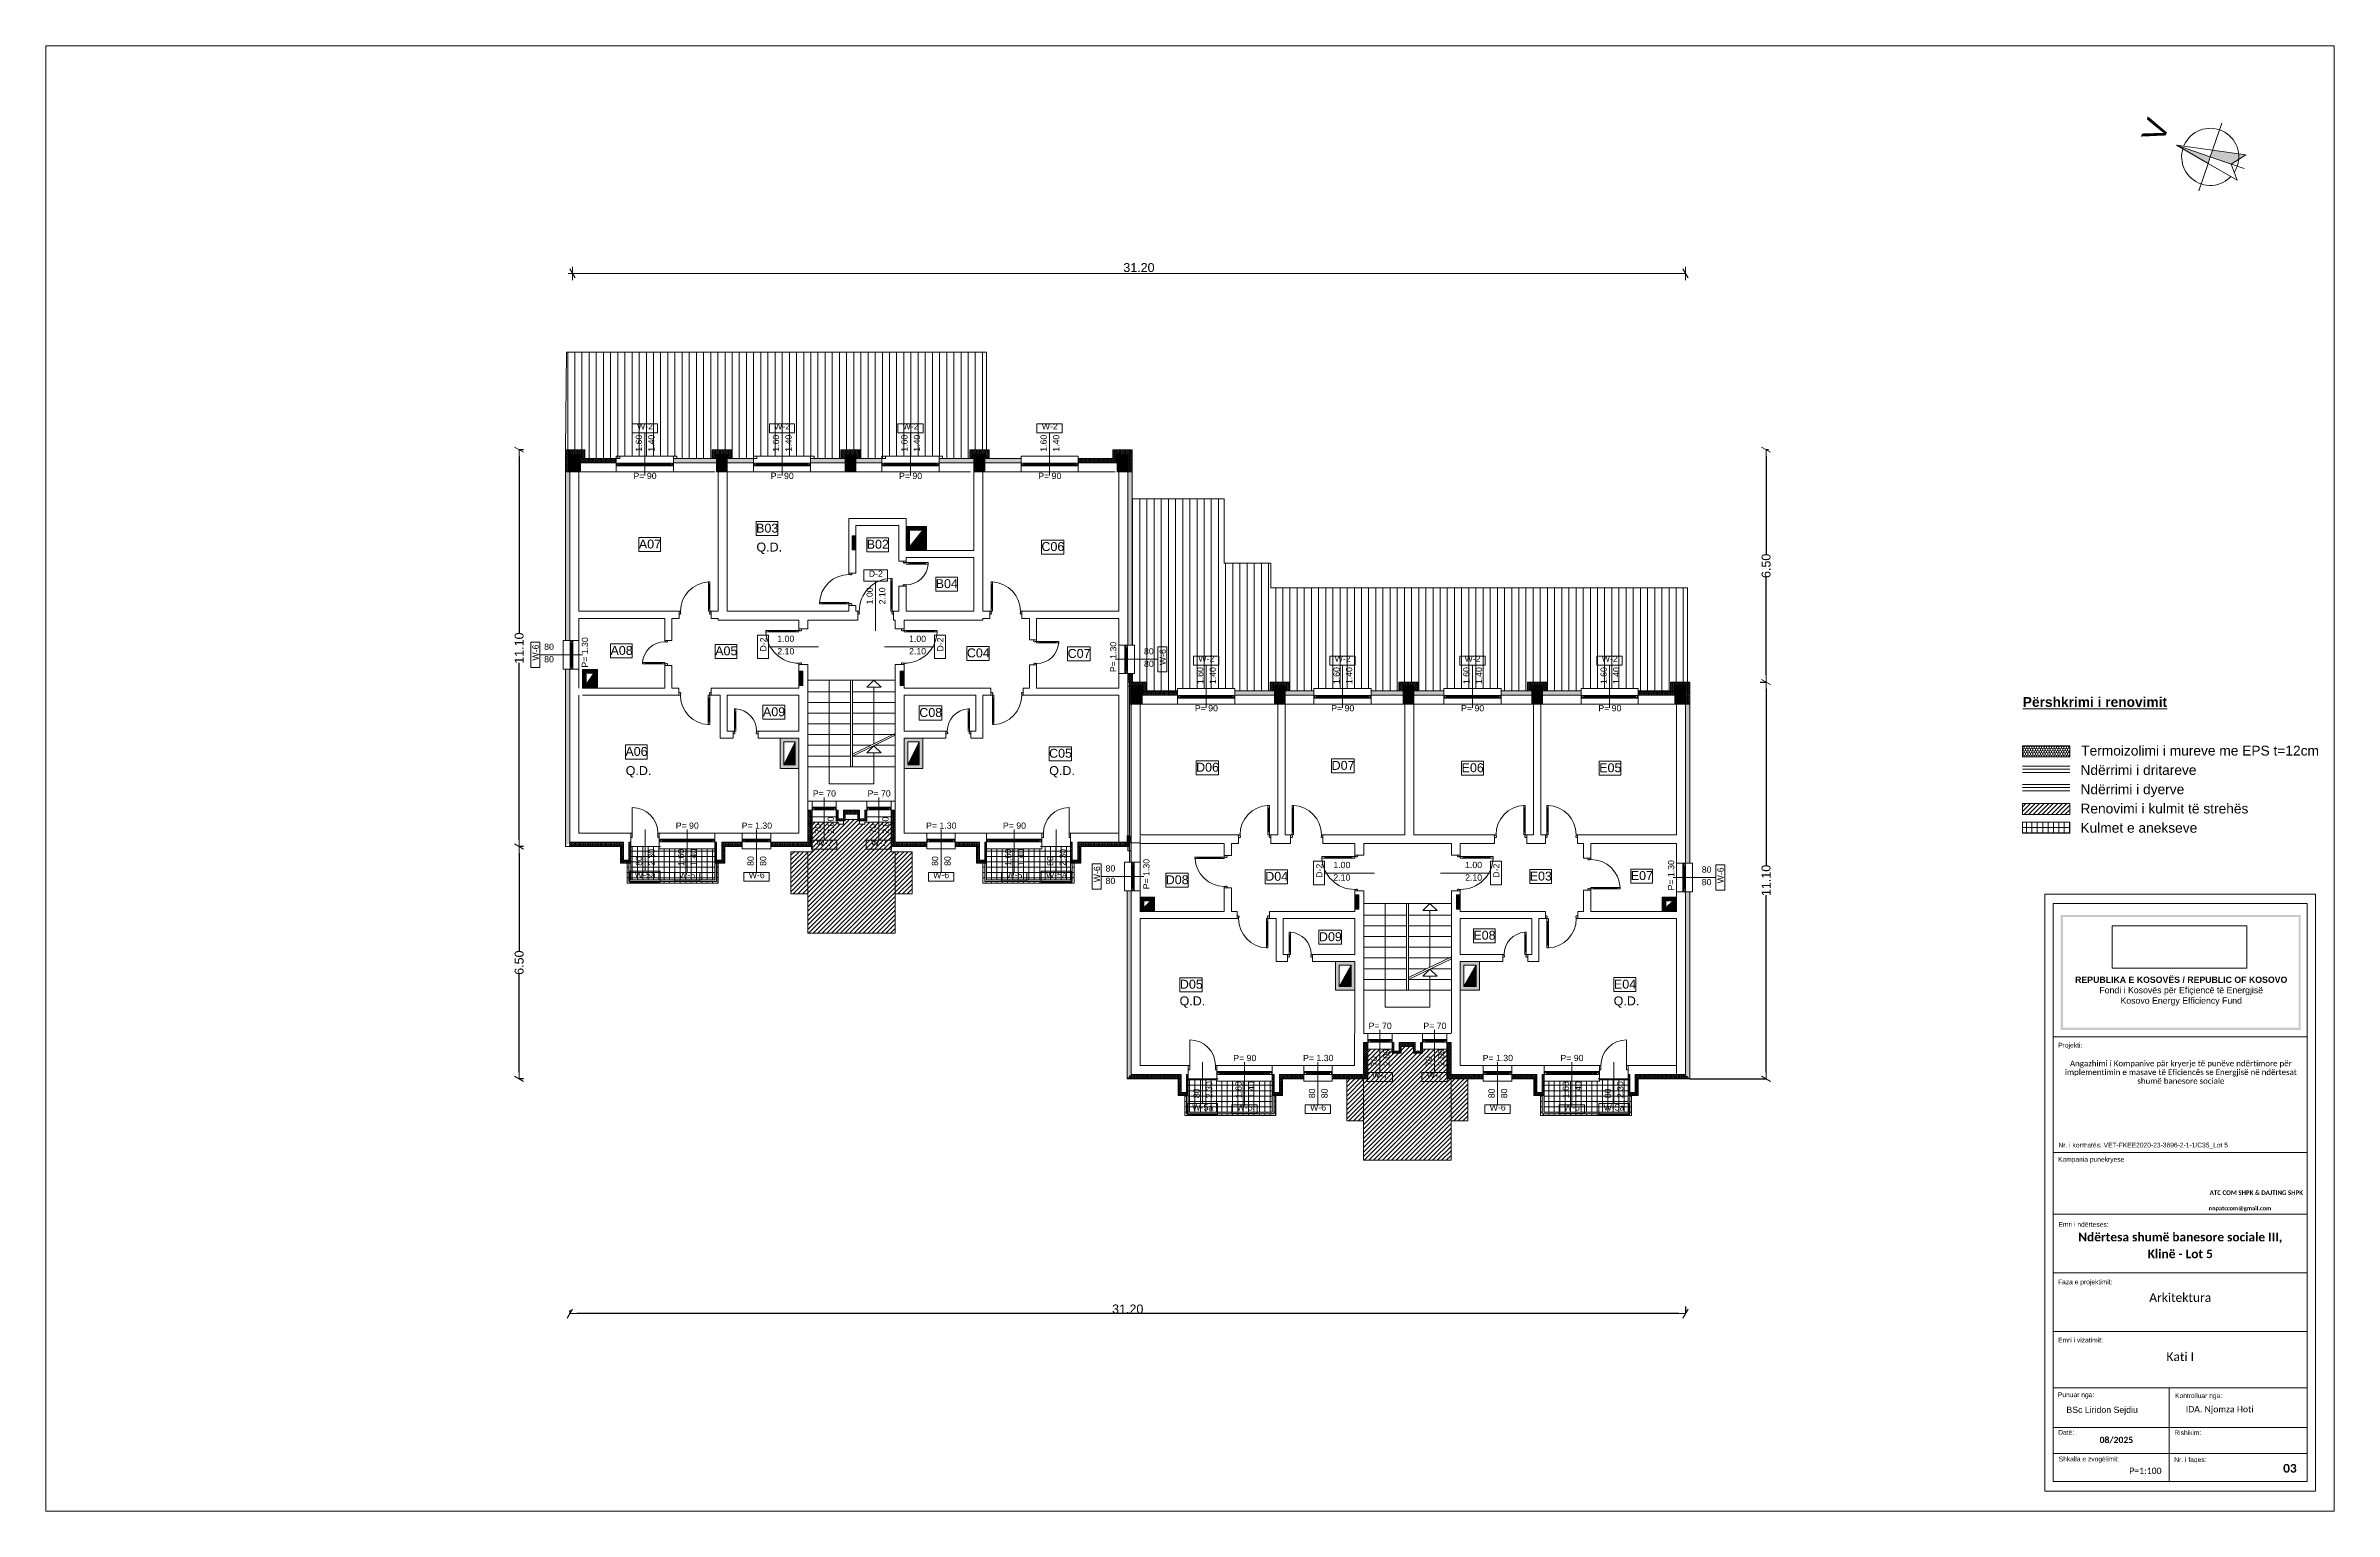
# Model space of a CAD drawing. Header units: feet. Extents: x 2791058 to 2855058, y -67651 to -26651.
import ezdxf
from ezdxf.enums import TextEntityAlignment as Align

# ---------------------------------------------------------------- set-up
doc = ezdxf.new("R2010")
doc.units = ezdxf.units.FT
doc.header["$MEASUREMENT"] = 0
doc.header["$XCLIPFRAME"] = 0
doc.set_wipeout_variables(frame=1)
doc.linetypes.add('Wipeout_Contour', pattern=[1000, 0, -1000])
for name, color, linetype in [('0_muret e jashtme', 7, 'Continuous'), ('Dimensioning - General', 7, 'Continuous'), ('Drawing & Figure', 7, 'Continuous'), ('Interior - Furniture', 7, 'Continuous'), ('Shell - Roof', 7, 'Continuous')]:
    doc.layers.add(name, color=color, linetype=linetype)
for name, color, linetype, lineweight in [('0_muret e jashtme_Pen_No__1', 7, 'Continuous', 0), ('0_muret e jashtme_Pen_No__19', 255, 'Continuous', 0), ('Annotation - Text_Pen_No__1', 7, 'Continuous', 0), ('ARCHICAD Door Markers_Pen_No__20', 1, 'Continuous', 0), ('ARCHICAD Door Markers_Pen_No__60', 230, 'Continuous', 0), ('ARCHICAD Doors_Pen_No__1', 7, 'Continuous', 0), ('ARCHICAD Doors_Pen_No__20', 1, 'Continuous', 0), ('ARCHICAD Doors_Pen_No__60', 230, 'Continuous', 0), ('ARCHICAD Window Markers_Pen_No__20', 1, 'Continuous', 0), ('ARCHICAD Windows_Pen_No__20', 1, 'Continuous', 0), ('Dimensioning - General_Pen_No__41', 7, 'Continuous', 0), ('Interior - Furniture _Pen_No__1', 7, 'Continuous', 0), ('Shell - Roof_Pen_No__1', 7, 'Continuous', 0), ('Shell - Roof_Pen_No__21', 7, 'Continuous', 0), ('Structural - Bearing_Pen_No__1', 7, 'Continuous', 0), ('Structural - Bearing_Pen_No__20', 1, 'Continuous', 0), ('Structural - Bearing_Pen_No__60', 230, 'Continuous', 0), ('Text blocks_Pen_No__1', 7, 'Continuous', 0), ('Text blocks_Pen_No__2', 8, 'Continuous', 0)]:
    doc.layers.add(name, color=color, linetype=linetype, lineweight=lineweight)
for name, color, linetype, lineweight, true_color in [('0_muret e jashtme_Pen_No__14', 7, 'Continuous', 0, 0xbd8b17), ('Shell - Roof_Pen_No__61', 7, 'Continuous', 0, 0x6a6a6a), ('Structural - Bearing_Pen_No__102', 7, 'Continuous', 0, 0xcccccc), ('Structural - Bearing_Pen_No__105', 7, 'Continuous', 0, 0xcae6ff), ('Structural - Bearing_Pen_No__14', 7, 'Continuous', 0, 0xbd8b17), ('Structural - Bearing_Pen_No__61', 7, 'Continuous', 0, 0x6a6a6a), ('Structural - Bearing_Pen_No__65', 7, 'Continuous', 0, 0x80c2ff), ('Structural - Bearing_Pen_No__86', 7, 'Continuous', 0, 0x5555ff)]:
    doc.layers.add(name, color=color, linetype=linetype, lineweight=lineweight, true_color=true_color)
doc.styles.add('GENERATED_STYLE_1', font='arial.ttf')
doc.styles.add('GENERATED_STYLE_2', font='arialbd.ttf')
doc.styles.add('GENERATED_STYLE_3', font='calibri.ttf')
doc.styles.add('GENERATED_STYLE_4', font='calibrib.ttf')
doc.styles.add('GENERATED_STYLE_5', font='calibril.ttf')
doc.styles.add('MtXpl_Arial', font='arial.ttf', dxfattribs={"height": 0.2})
doc.dimstyles.new('GENERATED_STYLE__2', dxfattribs={"dimtxt": 250, "dimasz": 190, "dimexe": 0.18, "dimexo": 3, "dimgap": 0.09, "dimtad": 1, "dimlfac": 0.001, "dimzin": 0, "dimdsep": 46, "dimtxsty": 'GENERATED_STYLE_1', "dimblk": 'ARROWHEAD_2', "dimblk1": 'ARROWHEAD_2', "dimblk2": 'ARROWHEAD_2', "dimcen": 0.09, "dimclrd": 7, "dimclre": 7, "dimclrt": 7, "dimadec": 0, "dimazin": 0, "dimtfac": 1, "dimtdec": 4, "dimtmove": 0, "dimatfit": 3, "dimfxl": 1, "dimtolj": 1, "dimtzin": 0, "dimarcsym": 0})
picture_1 = doc.add_image_def('image1.png', size_in_pixel=(354, 134))
pattern_1 = [(90, (2247646.523, -76435.1), (-34.6410162, 0), [20, -40]), (90, (2247629.202, -76405.1), (-34.6410162, 0), [20, -40]), (150, (2247646.523, -76415.1), (17.320508, 30), [20, -40]), (150, (2247611.882, -76415.1), (17.320508, 30), [20, -40]), (210, (2247646.523, -76435.1), (-17.320508, 30), [20, -40]), (210, (2247611.882, -76435.1), (-17.320508, 30), [20, -40])]
pattern_2 = [(90, (2247653.822, -76184.967), (-34.6410162, 0), [20, -40]), (90, (2247636.502, -76154.967), (-34.6410162, 0), [20, -40]), (150, (2247653.822, -76164.967), (17.320508, 30), [20, -40]), (150, (2247619.18, -76164.967), (17.320508, 30), [20, -40]), (210, (2247653.822, -76184.967), (-17.320508, 30), [20, -40]), (210, (2247619.18, -76184.967), (-17.320508, 30), [20, -40])]
pattern_3 = [(0, (2247646.52, -76435.1), (0, 150), []), (90, (2247646.52, -76435.1), (-150, 0), [])]
pattern_4 = [(0, (2247653.82, -76184.97), (0, 150), []), (90, (2247653.82, -76184.97), (-150, 0), [])]
pattern_5 = [(90, (2247653.822, -76424.967), (-34.6410162, 0), [20, -40]), (90, (2247636.502, -76394.967), (-34.6410162, 0), [20, -40]), (150, (2247653.822, -76404.967), (17.320508, 30), [20, -40]), (150, (2247619.18, -76404.967), (17.320508, 30), [20, -40]), (210, (2247653.822, -76424.967), (-17.320508, 30), [20, -40]), (210, (2247619.18, -76424.967), (-17.320508, 30), [20, -40])]
pattern_6 = [(90, (2247653.822, -76124.967), (-34.6410162, 0), [20, -40]), (90, (2247636.502, -76094.967), (-34.6410162, 0), [20, -40]), (150, (2247653.822, -76104.967), (17.320508, 30), [20, -40]), (150, (2247619.18, -76104.967), (17.320508, 30), [20, -40]), (210, (2247653.822, -76124.967), (-17.320508, 30), [20, -40]), (210, (2247619.18, -76124.967), (-17.320508, 30), [20, -40])]
pattern_7 = [(90, (2247553.822, -76424.967), (-34.6410162, 0), [20, -40]), (90, (2247536.502, -76394.967), (-34.6410162, 0), [20, -40]), (150, (2247553.822, -76404.967), (17.320508, 30), [20, -40]), (150, (2247519.18, -76404.967), (17.320508, 30), [20, -40]), (210, (2247553.822, -76424.967), (-17.320508, 30), [20, -40]), (210, (2247519.18, -76424.967), (-17.320508, 30), [20, -40])]

msp = doc.modelspace()

# ---------------------------------------------------------------- texts
at = {"layer": 'Annotation - Text_Pen_No__1', "color": 7}
for s, style, p in [('IDA. Njomza Hoti', 'GENERATED_STYLE_3', (2850906.016, -64883.18)), ('08/2025', 'GENERATED_STYLE_4', (2848496.927, -65743.305))]:
    msp.add_text(s, height=175, dxfattribs=dict(at, style=style)).set_placement(p)
at = {"layer": 'Annotation - Text_Pen_No__1', "color": 7, "linetype": 'Continuous', "lineweight": 0, "attachment_point": 2}
for s, insert, char_height, style in [('\\A1;{\\pqc;\\fArial|b1|i0|c0|p34;REPUBLIKA E KOSOVËS / REPUBLIC OF KOSOVO\\P\\pqc;\\fArial|b0|i0|c0|p34;Fondi i Kosovës për Efiçiencë të Energjisë\\P\\pqc;\\fArial|b0|i0|c0|p34;Kosovo Energy Efficiency Fund\\P\\pqc;\\fArial|b1|i0|c0|p34;\\H1.042194x;}', (2850778.013, -52693.432), 175, 'GENERATED_STYLE_2'), ('\\A1;{\\pqc;\\fCalibri|b0|i0|c0|p34;Arkitektura}', (2850751.549, -61550.826), 242.5, 'GENERATED_STYLE_3'), ('\\A1;{\\pqc;\\fCalibri|b0|i0|c0|p34;Kati \\fCalibri|b0|i0|c0|p34;I}', (2850751.549, -63205.367), 242.5, 'GENERATED_STYLE_3'), ('\\A1;{\\pqc;\\fCalibri|b0|i0|c0|p34;P=1:100}', (2849776.467, -66431.425), 175, 'GENERATED_STYLE_3'), ('\\A1;{\\pqc;\\fCalibri|b1|i0|c0|p34; 0\\fCalibri|b1|i0|c0|p34;3}', (2853776.415, -66327.985), 242.5, 'GENERATED_STYLE_4')]:
    msp.add_mtext(s, dxfattribs=dict(at, insert=insert, char_height=char_height, style=style))
at = {"layer": 'Annotation - Text_Pen_No__1', "color": 7, "linetype": 'Continuous', "lineweight": 5, "insert": (2850768.515, -55041.768), "char_height": 160, "width": 6797.99537, "attachment_point": 2, "line_spacing_factor": 0.919632, "style": 'GENERATED_STYLE_5'}
msp.add_mtext('\\A1;\\pxqc;{\\fCalibri Light|b0|i0|c0|p34;Angazhimi i Kompanive pär kryerje të punëve ndërtimore për implementimin e masave të Eficiencës se Energjisë në ndërtesat shumë banesore sociale}', dxfattribs=at)
at = {"layer": 'Annotation - Text_Pen_No__1', "color": 7, "linetype": 'Continuous', "lineweight": 5, "attachment_point": 2}
for s, insert, char_height, style in [('\\A1;\\pxqc;ATC COM SHPK & DAJTING SHPK ', (2852878.607, -58675.523), 125, 'GENERATED_STYLE_4'), ('\\A1;\\pxqc;BSc Liridon Sejdiu', (2848566.508, -64724.821), 175, 'GENERATED_STYLE_1')]:
    msp.add_mtext(s, dxfattribs=dict(at, insert=insert, char_height=char_height, style=style))
at = {"layer": 'Annotation - Text_Pen_No__1', "color": 7, "linetype": 'Continuous', "lineweight": 0, "insert": (2850751.549, -59859.029), "char_height": 242.5, "attachment_point": 2, "line_spacing_factor": 1.16153, "style": 'GENERATED_STYLE_4'}
msp.add_mtext('\\pxqc;\\A1;Ndërtesa shumë banesore sociale III, \\PKlinë - Lot 5', dxfattribs=at)
at = {"layer": 'Dimensioning - General', "color": 7, "lineweight": 0, "insert": (2821192.802, -32984.939), "char_height": 250, "attachment_point": 7, "style": 'GENERATED_STYLE_1'}
msp.add_mtext('\\A1;\\pxql;31.20', dxfattribs=at)
at = {"layer": 'Dimensioning - General_Pen_No__41', "color": 7, "linetype": 'Continuous', "lineweight": 0, "attachment_point": 7}
for s, insert, char_height, style in [('\\A1;{\\pql;\\fArial|b1|i0|c0|p34;\\L\\LPërshkrimi \\fArial|b1|i0|c0|p34;i \\fArial|b1|i0|c0|p34;renovimit}', (2846347.789, -45151.522), 275, 'GENERATED_STYLE_2'), ('\\A1;{\\pql;\\fArial|b0|i0|c0|p34;Projekti:}', (2847339.908, -54717.746), 133.375, 'GENERATED_STYLE_1'), ('\\A1;\\pxql;Nr. i kontratës: VET-FKEE2020-23-3696-2-1-1/C35_Lot 5', (2847343.655, -57511.339), 133.375, 'GENERATED_STYLE_1'), ('\\A1;\\pxql;Kompania punekryese', (2847333.07, -57914.223), 133.375, 'GENERATED_STYLE_1'), ('\\A1;{\\pql;\\fArial|b0|i0|c0|p34;Emri i ndërtesës:}', (2847347.565, -59695.295), 133.375, 'GENERATED_STYLE_1'), ('\\A1;{\\pql;\\fArial|b0|i0|c0|p34;Faza e projektimit:}', (2847333.368, -61342.271), 133.375, 'GENERATED_STYLE_1'), ('\\A1;{\\pql;\\fArial|b0|i0|c0|p34;Emri i vizatimit:}', (2847333.833, -62930.548), 133.375, 'GENERATED_STYLE_1'), ('\\A1;{\\pql;\\fArial|b0|i0|c0|p34;Punuar nga:}', (2847329.673, -64499.11), 133.375, 'GENERATED_STYLE_1'), ('\\A1;{\\pql;\\fArial|b0|i0|c0|p34;Kontrolluar nga:}', (2850607.31, -64525.192), 133.375, 'GENERATED_STYLE_1'), ('\\A1;{\\pql;\\fArial|b0|i0|c0|p34;Datë:}', (2847337.678, -65513.896), 133.375, 'GENERATED_STYLE_1'), ('\\A1;{\\pql;\\fArial|b0|i0|c0|p34;Rishikim:}', (2850585.516, -65522.118), 133.375, 'GENERATED_STYLE_1'), ('\\A1;{\\pql;\\fArial|b0|i0|c0|p34;Shkalla e zvogëlimit:}', (2847352.512, -66296.499), 133.375, 'GENERATED_STYLE_1'), ('\\A1;{\\pql;\\fArial|b0|i0|c0|p34;Nr. i faqes:}', (2850584.332, -66312.095), 133.375, 'GENERATED_STYLE_1')]:
    msp.add_mtext(s, dxfattribs=dict(at, insert=insert, char_height=char_height, style=style))
at = {"layer": 'Dimensioning - General_Pen_No__41', "color": 7, "linetype": 'Continuous', "lineweight": 5, "insert": (2851548.656, -59262.732), "char_height": 115, "attachment_point": 7, "line_spacing_factor": 0.922253, "style": 'GENERATED_STYLE_1'}
msp.add_mtext('\\A1;\\pxql,t6.4112,13.191,20.438,28.538;{\\fCalibri|b1|i0|c0|p34;nnpatccom@gmail.com}', dxfattribs=at)
at = {"layer": 'Text blocks_Pen_No__1', "color": 7, "linetype": 'Continuous', "lineweight": 0, "style": 'MtXpl_Arial'}
for s, p in [('Termoizolimi i mureve me EPS t=12cm', (2847981.144, -46508.853)), ('Ndërrimi i dritareve', (2847961.069, -47051.078)), ('Ndërrimi i dyerve', (2847961.069, -47590.143)), ('Renovimi i kulmit të strehës', (2847959.969, -48129.207)), ('Kulmet e anekseve', (2847959.969, -48668.271))]:
    msp.add_text(s, height=275, dxfattribs=at).set_placement(p)
at = {"layer": 'Text blocks_Pen_No__1', "color": 7, "linetype": 'Continuous', "lineweight": 0, "char_height": 250, "attachment_point": 1, "style": 'GENERATED_STYLE_1'}
for insert in [(2810931.907, -40551.738), (2807276.316, -46805.321), (2819119.719, -46805.321), (2822766.134, -53248.167), (2834905.596, -53248.167)]:
    msp.add_mtext('\\A1;{\\pql;\\fArial|b0|i0|c0|p34;Q.D.}', dxfattribs=dict(at, insert=insert))
at = {"layer": 'Text blocks_Pen_No__1', "color": 7, "linetype": 'Continuous', "lineweight": 0, "char_height": 75, "attachment_point": 1, "rotation": 90, "style": 'GENERATED_STYLE_1'}
for insert in [(2813620.375, -40667.502), (2812130.375, -44457.653), (2814970.375, -44457.653), (2827680.375, -50719.013), (2830520.375, -50719.013)]:
    msp.add_mtext('\\A1;{\\pql;\\fArial|b0|i0|c0|p34;KSH}', dxfattribs=dict(at, insert=insert))
at = {"layer": 'Text blocks_Pen_No__2', "color": 8, "linetype": 'Continuous', "lineweight": 0, "char_height": 250, "attachment_point": 1, "style": 'GENERATED_STYLE_1'}
for s, insert in [('\\A1;{\\pql;\\fArial|b0|i0|c0|p34;B0\\fArial|b0|i0|c0|p34;3}', (2810923.326, -40021.622)), ('\\A1;{\\pql;\\fArial|b0|i0|c0|p34;A07}', (2807644.012, -40466.107)), ('\\A1;{\\pql;\\fArial|b0|i0|c0|p34;B0\\fArial|b0|i0|c0|p34;2}', (2814015.628, -40472.785)), ('\\A1;{\\pql;\\fArial|b0|i0|c0|p34;C0\\fArial|b0|i0|c0|p34;6}', (2818902.658, -40537.668)), ('\\A1;{\\pql;\\fArial|b0|i0|c0|p34;B0\\fArial|b0|i0|c0|p34;4}', (2815944.906, -41574.744)), ('\\A1;{\\pql;\\fArial|b0|i0|c0|p34;A0\\fArial|b0|i0|c0|p34;8}', (2806851.219, -43442.43)), ('\\A1;{\\pql;\\fArial|b0|i0|c0|p34;A0\\fArial|b0|i0|c0|p34;5}', (2809778.965, -43455.386)), ('\\A1;{\\pql;\\fArial|b0|i0|c0|p34;C0\\fArial|b0|i0|c0|p34;4}', (2816817.567, -43512.082)), ('\\A1;{\\pql;\\fArial|b0|i0|c0|p34;C0\\fArial|b0|i0|c0|p34;7}', (2819635.612, -43527.334)), ('\\A1;{\\pql;\\fArial|b0|i0|c0|p34;A0\\fArial|b0|i0|c0|p34;9}', (2811114.512, -45158.904)), ('\\A1;{\\pql;\\fArial|b0|i0|c0|p34;C0\\fArial|b0|i0|c0|p34;8}', (2815486.635, -45179.242)), ('\\A1;{\\pql;\\fArial|b0|i0|c0|p34;A0\\fArial|b0|i0|c0|p34;6}', (2807267.71, -46270.641)), ('\\A1;{\\pql;\\fArial|b0|i0|c0|p34;C0\\fArial|b0|i0|c0|p34;5}', (2819116.288, -46320.376)), ('\\A1;{\\pql;\\fArial|b0|i0|c0|p34;D0\\fArial|b0|i0|c0|p34;6}', (2823227.754, -46711.398)), ('\\A1;{\\pql;\\fArial|b0|i0|c0|p34;D0\\fArial|b0|i0|c0|p34;7}', (2827018.705, -46659.683)), ('\\A1;{\\pql;\\fArial|b0|i0|c0|p34;E0\\fArial|b0|i0|c0|p34;6}', (2830653.711, -46725.108)), ('\\A1;{\\pql;\\fArial|b0|i0|c0|p34;E0\\fArial|b0|i0|c0|p34;5}', (2834501.863, -46725.109)), ('\\A1;{\\pql;\\fArial|b0|i0|c0|p34;D0\\fArial|b0|i0|c0|p34;8}', (2822378.279, -49859.186)), ('\\A1;{\\pql;\\fArial|b0|i0|c0|p34;D0\\fArial|b0|i0|c0|p34;4}', (2825161.565, -49763.263)), ('\\A1;{\\pql;\\fArial|b0|i0|c0|p34;E0\\fArial|b0|i0|c0|p34;3}', (2832556.958, -49756.819)), ('\\A1;{\\pql;\\fArial|b0|i0|c0|p34;E0\\fArial|b0|i0|c0|p34;7}', (2835383.935, -49742.497)), ('\\A1;{\\pql;\\fArial|b0|i0|c0|p34;D0\\fArial|b0|i0|c0|p34;9}', (2826663.647, -51452.97)), ('\\A1;{\\pql;\\fArial|b0|i0|c0|p34;E0\\fArial|b0|i0|c0|p34;8}', (2830982.502, -51410.87)), ('\\A1;{\\pql;\\fArial|b0|i0|c0|p34;D0\\fArial|b0|i0|c0|p34;5}', (2822774.915, -52782.137)), ('\\A1;{\\pql;\\fArial|b0|i0|c0|p34;E0\\fArial|b0|i0|c0|p34;4}', (2834913.803, -52778.957))]:
    msp.add_mtext(s, dxfattribs=dict(at, insert=insert))

# ---------------------------------------------------------------- blocks, each defined once
blk = doc.blocks.new('Window 22_2')
at = {"layer": 'ARCHICAD Windows_Pen_No__20', "color": 1, "linetype": 'Continuous', "lineweight": 0}
for p, q in [((-800, 150), (-800, 220)), ((-800, 220), (800, 220)), ((-800, 150), (-800, 30)), ((-800, 30), (-800, 0)), ((-800, 0), (-775, 0)), ((-800, 0), (-800, -50)), ((-800, 0), (-800, -50)), ((-775, 25), (-725, 25)), ((-775, -25), (-775, 25)), ((-775, 0), (-775, -25)), ((-725, 25), (725, 25)), ((-725, 25), (-725, -25)), ((-725, 25), (725, 25)), ((-725, 0), (725, 0)), ((725, -25), (725, 25)), ((725, 25), (775, 25)), ((775, 25), (775, -25)), ((775, -25), (775, 0)), ((775, 0), (800, 0)), ((800, 220), (800, 150)), ((800, 150), (800, 30)), ((800, 30), (800, 0)), ((800, 0), (800, -50)), ((800, 0), (800, -50)), ((-750, -50), (-800, -50)), ((-800, -50), (-800, -220)), ((-800, -220), (800, -220)), ((-775, -25), (-750, -25)), ((-725, -25), (-775, -25)), ((-750, -25), (-750, -50)), ((750, -50), (-750, -50)), ((725, -25), (-725, -25)), ((775, -25), (725, -25)), ((750, -50), (750, -25)), ((750, -25), (775, -25)), ((800, -50), (750, -50)), ((800, -50), (800, -220))]:
    blk.add_line(p, q, dxfattribs=at)
blk = doc.blocks.new('W Marker 22_2')
at = {"layer": 'ARCHICAD Window Markers_Pen_No__20', "color": 1, "linetype": 'Continuous', "lineweight": 0}
for p, q in [((354, 975), (-354, 975)), ((-354, 975), (-354, 725)), ((-354, 725), (354, 725)), ((0, 725), (0, -470)), ((354, 725), (354, 975))]:
    blk.add_line(p, q, dxfattribs=at)
at = {"layer": 'ARCHICAD Window Markers_Pen_No__20', "color": 1, "lineweight": 0, "style": 'GENERATED_STYLE_1'}
for tag, p in [('AC_MarkerText_2', (-28, 192)), ('AC_MarkerText_3', (323, 192))]:
    blk.add_attdef(tag, text='', height=175, rotation=90, dxfattribs=at).set_placement(p, align=Align.BOTTOM_LEFT)
for tag, p in [('AC_MarkerText_1', (-220, 763)), ('AC_MarkerText_4', (-317, -623))]:
    blk.add_attdef(tag, text='', height=175, dxfattribs=at).set_placement(p, align=Align.BOTTOM_LEFT)
blk = doc.blocks.new('Wall_2', base_point=(2806116, -38873))
at = {"layer": '0_muret e jashtme_Pen_No__14', "linetype": 'Continuous', "lineweight": 0, "true_color": 0xbd8b17}
h = blk.add_hatch(dxfattribs=at)
h.set_pattern_fill('STYROFOAM_SM_INSULATION', color=42, style=0, pattern_type=2)
h.set_pattern_definition(pattern_5)
h.paths.add_polyline_path([(2806116, -38503), (2806116, -38623), (2807111, -38623), (2807111, -38503)])
h = blk.add_hatch(dxfattribs=at)
h.set_pattern_fill('STYROFOAM_SM_INSULATION', color=42, style=0, pattern_type=2)
h.set_pattern_definition(pattern_5)
h.paths.add_polyline_path([(2808711, -38623), (2810947, -38623), (2810947, -38503), (2808711, -38503)])
h = blk.add_hatch(dxfattribs=at)
h.set_pattern_fill('STYROFOAM_SM_INSULATION', color=42, style=0, pattern_type=2)
h.set_pattern_definition(pattern_5)
h.paths.add_polyline_path([(2814538, -38503), (2812547, -38503), (2812547, -38623), (2814538, -38623)])
h = blk.add_hatch(dxfattribs=at)
h.set_pattern_fill('STYROFOAM_SM_INSULATION', color=42, style=0, pattern_type=2)
h.set_pattern_definition(pattern_5)
h.paths.add_polyline_path([(2818431, -38503), (2816138, -38503), (2816138, -38623), (2818431, -38623)])
h = blk.add_hatch(dxfattribs=at)
h.set_pattern_fill('STYROFOAM_SM_INSULATION', color=42, style=0, pattern_type=2)
h.set_pattern_definition(pattern_5)
h.paths.add_polyline_path([(2820031, -38623), (2821366, -38623), (2821366, -38503), (2820031, -38503)])
at = {"layer": '0_muret e jashtme_Pen_No__1', "color": 7, "linetype": 'Continuous', "lineweight": 0}
for p, q in [((2807111, -38623), (2806116, -38623)), ((2807111, -38503), (2807111, -38623)), ((2807111, -38623), (2807111, -38653)), ((2807111, -38653), (2807111, -38703)), ((2807111, -38703), (2807111, -38873)), ((2808711, -38503), (2808711, -38623)), ((2810947, -38623), (2808711, -38623)), ((2808711, -38623), (2808711, -38653)), ((2808711, -38653), (2808711, -38703)), ((2808711, -38703), (2808711, -38873)), ((2810947, -38503), (2810947, -38623)), ((2810947, -38623), (2810947, -38653)), ((2810947, -38653), (2810947, -38703)), ((2810947, -38703), (2810947, -38873)), ((2812547, -38503), (2812547, -38623)), ((2814538, -38623), (2812547, -38623)), ((2812547, -38623), (2812547, -38653)), ((2812547, -38653), (2812547, -38703)), ((2812547, -38703), (2812547, -38873)), ((2814538, -38503), (2814538, -38623)), ((2814538, -38623), (2814538, -38653)), ((2814538, -38653), (2814538, -38703)), ((2814538, -38703), (2814538, -38873)), ((2816138, -38503), (2816138, -38623)), ((2818431, -38623), (2816138, -38623)), ((2816138, -38623), (2816138, -38653)), ((2816138, -38653), (2816138, -38703)), ((2816138, -38703), (2816138, -38873)), ((2818431, -38503), (2818431, -38623)), ((2818431, -38623), (2818431, -38653)), ((2818431, -38653), (2818431, -38703)), ((2818431, -38703), (2818431, -38873)), ((2820031, -38503), (2820031, -38623)), ((2821366, -38623), (2820031, -38623)), ((2820031, -38623), (2820031, -38653)), ((2820031, -38653), (2820031, -38703)), ((2820031, -38703), (2820031, -38873))]:
    blk.add_line(p, q, dxfattribs=at)
at = {"layer": '0_muret e jashtme_Pen_No__1', "color": 7, "linetype": 'Continuous', "lineweight": 0, "flags": 128}
for points in [[(2807111, -38503), (2806116, -38503)], [(2806116, -38503), (2806116, -38873)], [(2806116, -38873), (2807111, -38873)], [(2810947, -38503), (2808711, -38503)], [(2808711, -38873), (2809866, -38873)], [(2810116, -38873), (2810947, -38873)], [(2814538, -38503), (2812547, -38503)], [(2812547, -38873), (2814538, -38873)], [(2818431, -38503), (2816138, -38503)], [(2816138, -38873), (2817016, -38873)], [(2817266, -38873), (2818431, -38873)], [(2821366, -38503), (2820031, -38503)], [(2820031, -38873), (2821066, -38873)], [(2821316, -38873), (2821366, -38873)], [(2821366, -38873), (2821366, -38503)]]:
    blk.add_lwpolyline(points, dxfattribs=at)
at = {"layer": 'ARCHICAD Window Markers_Pen_No__20', "color": 1, "linetype": 'Continuous', "lineweight": 0}
for p in [(2807911, -38503), (2811747, -38503), (2815338, -38503), (2819231, -38503)]:
    blk.add_blockref('W Marker 22_2', p, dxfattribs=at).add_auto_attribs({'AC_MarkerText_1': 'W-2', 'AC_MarkerText_2': '1.60', 'AC_MarkerText_3': '1.40', 'AC_MarkerText_4': 'P= 90'})
at = {"layer": 'ARCHICAD Windows_Pen_No__20', "color": 1, "linetype": 'Continuous', "lineweight": 0, "xscale": -1, "zscale": 1000}
for p in [(2807911, -38653), (2811747, -38653), (2815338, -38653), (2819231, -38653)]:
    blk.add_blockref('Window 22_2', p, dxfattribs=at)
blk = doc.blocks.new('Wall_4', base_point=(2821716, -45073))
at = {"layer": '0_muret e jashtme_Pen_No__14', "linetype": 'Continuous', "lineweight": 0, "true_color": 0xbd8b17}
h = blk.add_hatch(dxfattribs=at)
h.set_pattern_fill('STYROFOAM_SM_INSULATION', color=42, style=0, pattern_type=2)
h.set_pattern_definition(pattern_5)
h.paths.add_polyline_path([(2821716, -44823), (2822710, -44823), (2822710, -44703), (2821716, -44703)])
h = blk.add_hatch(dxfattribs=at)
h.set_pattern_fill('STYROFOAM_SM_INSULATION', color=42, style=0, pattern_type=2)
h.set_pattern_definition(pattern_5)
h.paths.add_polyline_path([(2826523, -44703), (2824310, -44703), (2824310, -44823), (2826523, -44823)])
h = blk.add_hatch(dxfattribs=at)
h.set_pattern_fill('STYROFOAM_SM_INSULATION', color=42, style=0, pattern_type=2)
h.set_pattern_definition(pattern_5)
h.paths.add_polyline_path([(2828123, -44823), (2830156, -44823), (2830156, -44703), (2828123, -44703)])
h = blk.add_hatch(dxfattribs=at)
h.set_pattern_fill('STYROFOAM_SM_INSULATION', color=42, style=0, pattern_type=2)
h.set_pattern_definition(pattern_5)
h.paths.add_polyline_path([(2833993, -44703), (2831756, -44703), (2831756, -44823), (2833993, -44823)])
h = blk.add_hatch(dxfattribs=at)
h.set_pattern_fill('STYROFOAM_SM_INSULATION', color=42, style=0, pattern_type=2)
h.set_pattern_definition(pattern_5)
h.paths.add_polyline_path([(2835593, -44823), (2836616, -44823), (2836616, -44703), (2835593, -44703)])
at = {"layer": '0_muret e jashtme_Pen_No__1', "color": 7, "linetype": 'Continuous', "lineweight": 0}
for p, q in [((2822710, -44703), (2822710, -44823)), ((2824310, -44703), (2824310, -44823)), ((2826523, -44703), (2826523, -44823)), ((2828123, -44703), (2828123, -44823)), ((2830156, -44703), (2830156, -44823)), ((2831756, -44703), (2831756, -44823)), ((2833993, -44703), (2833993, -44823)), ((2835593, -44703), (2835593, -44823)), ((2822710, -44823), (2821716, -44823)), ((2822710, -44823), (2822710, -44853)), ((2822710, -44853), (2822710, -44903)), ((2822710, -44903), (2822710, -45073)), ((2826523, -44823), (2824310, -44823)), ((2824310, -44823), (2824310, -44853)), ((2824310, -44853), (2824310, -44903)), ((2824310, -44903), (2824310, -45073)), ((2826523, -44823), (2826523, -44853)), ((2826523, -44853), (2826523, -44903)), ((2826523, -44903), (2826523, -45073)), ((2830156, -44823), (2828123, -44823)), ((2828123, -44823), (2828123, -44853)), ((2828123, -44853), (2828123, -44903)), ((2828123, -44903), (2828123, -45073)), ((2830156, -44823), (2830156, -44853)), ((2830156, -44853), (2830156, -44903)), ((2830156, -44903), (2830156, -45073)), ((2833993, -44823), (2831756, -44823)), ((2831756, -44823), (2831756, -44853)), ((2831756, -44853), (2831756, -44903)), ((2831756, -44903), (2831756, -45073)), ((2833993, -44823), (2833993, -44853)), ((2833993, -44853), (2833993, -44903)), ((2833993, -44903), (2833993, -45073)), ((2836616, -44823), (2835593, -44823)), ((2835593, -44823), (2835593, -44853)), ((2835593, -44853), (2835593, -44903)), ((2835593, -44903), (2835593, -45073))]:
    blk.add_line(p, q, dxfattribs=at)
at = {"layer": '0_muret e jashtme_Pen_No__1', "color": 7, "linetype": 'Continuous', "lineweight": 0, "flags": 128}
for points in [[(2822710, -44703), (2821716, -44703)], [(2821716, -44703), (2821716, -45073)], [(2826523, -44703), (2824310, -44703)], [(2830156, -44703), (2828123, -44703)], [(2833993, -44703), (2831756, -44703)], [(2836616, -44703), (2835593, -44703)], [(2836616, -45073), (2836616, -44703)], [(2821716, -45073), (2822710, -45073)], [(2824310, -45073), (2825516, -45073)], [(2825716, -45073), (2826523, -45073)], [(2828123, -45073), (2829066, -45073)], [(2829316, -45073), (2830156, -45073)], [(2831756, -45073), (2832666, -45073)], [(2832866, -45073), (2833993, -45073)], [(2835593, -45073), (2836616, -45073)]]:
    blk.add_lwpolyline(points, dxfattribs=at)
at = {"layer": 'ARCHICAD Window Markers_Pen_No__20', "color": 1, "linetype": 'Continuous', "lineweight": 0}
for p in [(2823510, -44703), (2827323, -44703), (2830956, -44703), (2834793, -44703)]:
    blk.add_blockref('W Marker 22_2', p, dxfattribs=at).add_auto_attribs({'AC_MarkerText_1': 'W-2', 'AC_MarkerText_2': '1.60', 'AC_MarkerText_3': '1.40', 'AC_MarkerText_4': 'P= 90'})
at = {"layer": 'ARCHICAD Windows_Pen_No__20', "color": 1, "linetype": 'Continuous', "lineweight": 0, "xscale": -1, "zscale": 1000}
for p in [(2823510, -44853), (2830956, -44853), (2834793, -44853)]:
    blk.add_blockref('Window 22_2', p, dxfattribs=at)
at = {"layer": 'ARCHICAD Windows_Pen_No__20', "color": 1, "linetype": 'Continuous', "lineweight": 0, "zscale": 1000}
blk.add_blockref('Window 22_2', (2827323, -44853), dxfattribs=at)
blk = doc.blocks.new('Wall_9', base_point=(2832866, -45073))
at = {"layer": '0_muret e jashtme_Pen_No__1', "color": 7, "linetype": 'Continuous', "lineweight": 0, "flags": 128}
for points in [[(2832666, -45073), (2832666, -48723)], [(2832866, -48723), (2832866, -45073)]]:
    blk.add_lwpolyline(points, dxfattribs=at)
blk = doc.blocks.new('Wall_10', base_point=(2829316, -45073))
at = {"layer": '0_muret e jashtme_Pen_No__1', "color": 7, "linetype": 'Continuous', "lineweight": 0, "flags": 128}
for points in [[(2829066, -45073), (2829066, -48723)], [(2829316, -48723), (2829316, -45073)]]:
    blk.add_lwpolyline(points, dxfattribs=at)
blk = doc.blocks.new('Storefront 22')
at = {"layer": 'ARCHICAD Doors_Pen_No__1', "color": 7, "linetype": 'Continuous', "lineweight": 0}
for p, q in [((370, 740), (370, 820)), ((370, 820), (410, 820)), ((370, 740), (390, 740)), ((370, 80), (370, 740)), ((410, 740), (370, 740)), ((390, 740), (410, 740)), ((390, 80), (390, 740)), ((390, 740), (390, 80)), ((390, 740), (390, 80)), ((410, 820), (410, 740)), ((410, 740), (410, 80)), ((-450, 0), (-450, -80)), ((-410, 0), (-450, 0)), ((-450, 0), (-450, -80)), ((-450, 0), (-450, -80)), ((-410, -40), (-410, 0)), ((390, 80), (370, 80)), ((370, 0), (370, 80)), ((370, 80), (410, 80)), ((410, 0), (370, 0)), ((410, 80), (390, 80)), ((410, 80), (410, 0)), ((410, 0), (410, -40)), ((450, 0), (410, 0)), ((450, -80), (450, 0)), ((450, 0), (450, -80)), ((450, 0), (450, -80)), ((-450, -80), (-410, -80)), ((-450, -80), (-450, -250)), ((-400, -40), (-410, -40)), ((-410, -80), (-410, -65.4)), ((-410, -65.4), (-400, -65.4)), ((-400, -65.4), (-400, -40)), ((410, -40), (400, -40)), ((400, -40), (400, -65.4)), ((400, -65.4), (410, -65.4)), ((410, -65.4), (410, -80)), ((410, -80), (450, -80)), ((450, -80), (450, -250))]:
    blk.add_line(p, q, dxfattribs=at)
blk.add_arc((410, 0), 820, 92.796026, 180, dxfattribs=at)
blk = doc.blocks.new('Wall_11', base_point=(2836666, -48723))
at = {"layer": '0_muret e jashtme_Pen_No__1', "color": 7, "linetype": 'Continuous', "lineweight": 0}
for p, q in [((2824418, -48723), (2824418, -48803)), ((2824418, -48803), (2824418, -48973)), ((2825318, -48723), (2825318, -48803)), ((2825318, -48803), (2825318, -48973)), ((2825872, -48723), (2825872, -48803)), ((2825872, -48803), (2825872, -48973)), ((2826772, -48723), (2826772, -48803)), ((2826772, -48803), (2826772, -48973)), ((2831575, -48723), (2831575, -48803)), ((2831575, -48803), (2831575, -48973)), ((2832475, -48723), (2832475, -48803)), ((2832475, -48803), (2832475, -48973)), ((2832996, -48723), (2832996, -48803)), ((2832996, -48803), (2832996, -48973)), ((2833896, -48723), (2833896, -48803)), ((2833896, -48803), (2833896, -48973))]:
    blk.add_line(p, q, dxfattribs=at)
at = {"layer": '0_muret e jashtme_Pen_No__1', "color": 7, "linetype": 'Continuous', "lineweight": 0, "flags": 128}
for points in [[(2824418, -48723), (2821666, -48723)], [(2821666, -48973), (2824016, -48973)], [(2824216, -48973), (2824418, -48973)], [(2825516, -48723), (2825318, -48723)], [(2825318, -48973), (2825872, -48973)], [(2825872, -48723), (2825716, -48723)], [(2829066, -48723), (2826772, -48723)], [(2826772, -48973), (2827666, -48973)], [(2827916, -48973), (2830366, -48973)], [(2831575, -48723), (2829316, -48723)], [(2830616, -48973), (2831575, -48973)], [(2832666, -48723), (2832475, -48723)], [(2832475, -48973), (2832996, -48973)], [(2832996, -48723), (2832866, -48723)], [(2836666, -48723), (2833896, -48723)], [(2833896, -48973), (2834066, -48973)], [(2834266, -48973), (2836666, -48973)]]:
    blk.add_lwpolyline(points, dxfattribs=at)
at = {"layer": 'ARCHICAD Doors_Pen_No__1', "color": 7, "linetype": 'Continuous', "lineweight": 0, "zscale": 1000}
for p in [(2824868, -48723), (2832025, -48723)]:
    blk.add_blockref('Storefront 22', p, dxfattribs=at)
at = {"layer": 'ARCHICAD Doors_Pen_No__1', "color": 7, "linetype": 'Continuous', "lineweight": 0, "xscale": -1, "zscale": 1000}
for p in [(2826322, -48723), (2833446, -48723)]:
    blk.add_blockref('Storefront 22', p, dxfattribs=at)
blk = doc.blocks.new('Window 22_4')
at = {"layer": 'ARCHICAD Windows_Pen_No__20', "color": 1, "linetype": 'Continuous', "lineweight": 0}
for p, q in [((-340, 150), (-340, 220)), ((-340, 220), (340, 220)), ((-340, 150), (-340, 30)), ((-340, 30), (-340, 0)), ((-340, 0), (-315, 0)), ((-340, 0), (-340, -50)), ((-340, 0), (-340, -50)), ((-315, 25), (-265, 25)), ((-315, -25), (-315, 25)), ((-315, 0), (-315, -25)), ((-265, 25), (265, 25)), ((-265, 25), (-265, -25)), ((-265, 25), (265, 25)), ((-265, 0), (265, 0)), ((265, -25), (265, 25)), ((265, 25), (315, 25)), ((315, 25), (315, -25)), ((315, -25), (315, 0)), ((315, 0), (340, 0)), ((340, 220), (340, 150)), ((340, 150), (340, 30)), ((340, 30), (340, 0)), ((340, 0), (340, -50)), ((340, 0), (340, -50)), ((-290, -50), (-340, -50)), ((-340, -50), (-340, -220)), ((-340, -220), (340, -220)), ((-315, -25), (-290, -25)), ((-265, -25), (-315, -25)), ((-290, -25), (-290, -50)), ((290, -50), (-290, -50)), ((265, -25), (-265, -25)), ((315, -25), (265, -25)), ((290, -50), (290, -25)), ((290, -25), (315, -25)), ((340, -50), (290, -50)), ((340, -50), (340, -220))]:
    blk.add_line(p, q, dxfattribs=at)
blk = doc.blocks.new('W Marker 22')
at = {"layer": 'ARCHICAD Window Markers_Pen_No__20', "color": 1, "linetype": 'Continuous', "lineweight": 0}
for p, q in [((0, -1095), (0, 100)), ((-354, -1095), (-354, -1345)), ((354, -1095), (-354, -1095)), ((354, -1345), (354, -1095)), ((-354, -1345), (354, -1345))]:
    blk.add_line(p, q, dxfattribs=at)
at = {"layer": 'ARCHICAD Window Markers_Pen_No__20', "color": 1, "lineweight": 0, "style": 'GENERATED_STYLE_1'}
for tag, p in [('AC_MarkerText_2_1', (-28, -913)), ('AC_MarkerText_2_0', (322, -913))]:
    blk.add_attdef(tag, text='', height=175, rotation=90, dxfattribs=at).set_placement(p, align=Align.BOTTOM_LEFT)
for tag, p in [('AC_MarkerText_4', (-417, 72)), ('AC_MarkerText_1', (-220, -1310))]:
    blk.add_attdef(tag, text='', height=175, dxfattribs=at).set_placement(p, align=Align.BOTTOM_LEFT)
blk = doc.blocks.new('Wall_12', base_point=(2827666, -54273))
at = {"layer": '0_muret e jashtme_Pen_No__14', "linetype": 'Continuous', "lineweight": 0, "true_color": 0xbd8b17}
h = blk.add_hatch(dxfattribs=at)
h.set_pattern_fill('STYROFOAM_SM_INSULATION', color=42, style=0, pattern_type=2)
h.set_pattern_definition(pattern_5)
h.paths.add_polyline_path([(2827916, -54523), (2828036, -54643), (2828036, -54523)])
h = blk.add_hatch(dxfattribs=at)
h.set_pattern_fill('STYROFOAM_SM_INSULATION', color=42, style=0, pattern_type=2)
h.set_pattern_definition(pattern_5)
h.paths.add_polyline_path([(2828716, -54523), (2828716, -54643), (2828766, -54643), (2828766, -54523)])
h = blk.add_hatch(dxfattribs=at)
h.set_pattern_fill('STYROFOAM_SM_INSULATION', color=42, style=0, pattern_type=2)
h.set_pattern_definition(pattern_5)
h.paths.add_polyline_path([(2829366, -54523), (2828916, -54523), (2828916, -54643), (2829366, -54643)])
h = blk.add_hatch(dxfattribs=at)
h.set_pattern_fill('STYROFOAM_SM_INSULATION', color=42, style=0, pattern_type=2)
h.set_pattern_definition(pattern_5)
h.paths.add_polyline_path([(2829566, -54523), (2829516, -54523), (2829516, -54643), (2829566, -54643)])
h = blk.add_hatch(dxfattribs=at)
h.set_pattern_fill('STYROFOAM_SM_INSULATION', color=42, style=0, pattern_type=2)
h.set_pattern_definition(pattern_5)
h.paths.add_polyline_path([(2830366, -54523), (2830246, -54523), (2830246, -54643)])
at = {"layer": '0_muret e jashtme_Pen_No__1', "color": 7, "linetype": 'Continuous', "lineweight": 0}
for p, q in [((2828036, -54443), (2828036, -54273)), ((2828716, -54443), (2828716, -54273)), ((2829566, -54443), (2829566, -54273)), ((2830246, -54443), (2830246, -54273)), ((2827916, -54523), (2828036, -54523)), ((2828036, -54493), (2828036, -54443)), ((2828036, -54523), (2828036, -54493)), ((2828036, -54643), (2828036, -54523)), ((2828716, -54493), (2828716, -54443)), ((2828716, -54523), (2828716, -54493)), ((2828716, -54523), (2828766, -54523)), ((2828716, -54643), (2828716, -54523)), ((2828766, -54523), (2828766, -54643)), ((2828916, -54643), (2828916, -54523)), ((2828916, -54523), (2829366, -54523)), ((2829366, -54523), (2829366, -54643)), ((2829516, -54643), (2829516, -54523)), ((2829516, -54523), (2829566, -54523)), ((2829566, -54493), (2829566, -54443)), ((2829566, -54523), (2829566, -54493)), ((2829566, -54643), (2829566, -54523)), ((2830246, -54493), (2830246, -54443)), ((2830246, -54523), (2830246, -54493)), ((2830246, -54523), (2830366, -54523)), ((2830246, -54643), (2830246, -54523))]:
    blk.add_line(p, q, dxfattribs=at)
at = {"layer": '0_muret e jashtme_Pen_No__1', "color": 7, "linetype": 'Continuous', "lineweight": 0, "flags": 128}
for points in [[(2828036, -54273), (2827916, -54273)], [(2829566, -54273), (2828716, -54273)], [(2830366, -54273), (2830246, -54273)], [(2828716, -54643), (2828766, -54643)], [(2828916, -54643), (2829366, -54643)], [(2829516, -54643), (2829566, -54643)]]:
    blk.add_lwpolyline(points, dxfattribs=at)
at = {"layer": 'ARCHICAD Window Markers_Pen_No__20', "color": 1, "linetype": 'Continuous', "lineweight": 0}
ref = blk.add_blockref('W Marker 22', (2828376, -54273), dxfattribs=at)
ref.add_attrib('iDimensionToShow', '2.00', dxfattribs={"color": 1, "lineweight": 0, "height": 175, "rotation": 90, "style": 'GENERATED_STYLE_1'}).set_placement((2828699, -55186), align=Align.BOTTOM_LEFT)
ref.add_attrib('AC_MarkerText_1', 'W-7', dxfattribs={"color": 1, "lineweight": 0, "height": 175, "style": 'GENERATED_STYLE_1'}).set_placement((2828156, -55580), align=Align.BOTTOM_LEFT)
ref.add_attrib('AC_MarkerText_2', '70', dxfattribs={"color": 1, "lineweight": 0, "height": 175, "rotation": 90, "style": 'GENERATED_STYLE_1'}).set_placement((2828349, -55186), align=Align.BOTTOM_LEFT)
ref.add_attrib('AC_MarkerText_4', 'P= 70', dxfattribs={"color": 1, "lineweight": 0, "height": 175, "style": 'GENERATED_STYLE_1'}).set_placement((2828060, -54201), align=Align.BOTTOM_LEFT)
ref = blk.add_blockref('W Marker 22', (2829906, -54273), dxfattribs=at)
ref.add_attrib('iDimensionToShow', '2.00', dxfattribs={"color": 1, "lineweight": 0, "height": 175, "rotation": 90, "style": 'GENERATED_STYLE_1'}).set_placement((2830229, -55186), align=Align.BOTTOM_LEFT)
ref.add_attrib('AC_MarkerText_1', 'W-7', dxfattribs={"color": 1, "lineweight": 0, "height": 175, "style": 'GENERATED_STYLE_1'}).set_placement((2829686, -55580), align=Align.BOTTOM_LEFT)
ref.add_attrib('AC_MarkerText_2', '70', dxfattribs={"color": 1, "lineweight": 0, "height": 175, "rotation": 90, "style": 'GENERATED_STYLE_1'}).set_placement((2829879, -55186), align=Align.BOTTOM_LEFT)
ref.add_attrib('AC_MarkerText_4', 'P= 70', dxfattribs={"color": 1, "lineweight": 0, "height": 175, "style": 'GENERATED_STYLE_1'}).set_placement((2829590, -54201), align=Align.BOTTOM_LEFT)
at = {"layer": 'ARCHICAD Windows_Pen_No__20', "color": 1, "linetype": 'Continuous', "lineweight": 0, "zscale": 1000, "rotation": 180}
for p in [(2828376, -54493), (2829906, -54493)]:
    blk.add_blockref('Window 22_4', p, dxfattribs=at)
blk = doc.blocks.new('Wall_13', base_point=(2830616, -55173))
at = {"layer": '0_muret e jashtme_Pen_No__14', "linetype": 'Continuous', "lineweight": 0, "true_color": 0xbd8b17}
h = blk.add_hatch(dxfattribs=at)
h.set_pattern_fill('STYROFOAM_SM_INSULATION', color=42, style=0, pattern_type=2)
h.set_pattern_definition(pattern_5)
h.paths.add_polyline_path([(2830246, -54643), (2830246, -55543), (2830366, -55423), (2830366, -54523)])
at = {"layer": '0_muret e jashtme_Pen_No__1', "color": 7, "linetype": 'Continuous', "lineweight": 0}
blk.add_line((2830366, -54523), (2830366, -55423), dxfattribs=at)
at = {"layer": '0_muret e jashtme_Pen_No__1', "color": 7, "linetype": 'Continuous', "lineweight": 0, "flags": 128}
for points in [[(2830616, -55173), (2830616, -54273)], [(2830246, -54643), (2830246, -55543)]]:
    blk.add_lwpolyline(points, dxfattribs=at)
blk = doc.blocks.new('Wall_14', base_point=(2827666, -55173))
at = {"layer": '0_muret e jashtme_Pen_No__14', "linetype": 'Continuous', "lineweight": 0, "true_color": 0xbd8b17}
h = blk.add_hatch(dxfattribs=at)
h.set_pattern_fill('STYROFOAM_SM_INSULATION', color=42, style=0, pattern_type=2)
h.set_pattern_definition(pattern_5)
h.paths.add_polyline_path([(2828036, -55543), (2828036, -54643), (2827916, -54523), (2827916, -55423)])
at = {"layer": '0_muret e jashtme_Pen_No__1', "color": 7, "linetype": 'Continuous', "lineweight": 0}
blk.add_line((2827916, -55423), (2827916, -54523), dxfattribs=at)
at = {"layer": '0_muret e jashtme_Pen_No__1', "color": 7, "linetype": 'Continuous', "lineweight": 0, "flags": 128}
for points in [[(2827666, -54273), (2827666, -55173)], [(2828036, -55543), (2828036, -54643)]]:
    blk.add_lwpolyline(points, dxfattribs=at)
blk = doc.blocks.new('Storefront 22_2')
at = {"layer": 'ARCHICAD Doors_Pen_No__60', "color": 230, "linetype": 'Continuous', "lineweight": 0}
for p, q in [((420, 840), (420, 920)), ((420, 920), (460, 920)), ((420, 840), (440, 840)), ((420, 80), (420, 840)), ((460, 840), (420, 840)), ((440, 840), (460, 840)), ((440, 80), (440, 840)), ((440, 840), (440, 80)), ((440, 840), (440, 80)), ((460, 920), (460, 840)), ((460, 840), (460, 80)), ((-500, 0), (-500, -80)), ((-460, 0), (-500, 0)), ((-500, 0), (-500, -80)), ((-500, 0), (-500, -80)), ((-460, -40), (-460, 0)), ((440, 80), (420, 80)), ((420, 0), (420, 80)), ((420, 80), (460, 80)), ((460, 0), (420, 0)), ((460, 80), (440, 80)), ((460, 80), (460, 0)), ((460, 0), (460, -40)), ((500, 0), (460, 0)), ((500, -80), (500, 0)), ((500, 0), (500, -80)), ((500, 0), (500, -80)), ((-500, -80), (-460, -80)), ((-500, -80), (-500, -250)), ((-450, -40), (-460, -40)), ((-460, -80), (-460, -65.4)), ((-460, -65.4), (-450, -65.4)), ((-450, -65.4), (-450, -40)), ((460, -40), (450, -40)), ((450, -40), (450, -65.4)), ((450, -65.4), (460, -65.4)), ((460, -65.4), (460, -80)), ((460, -80), (500, -80)), ((500, -80), (500, -250))]:
    blk.add_line(p, q, dxfattribs=at)
blk.add_arc((460, 0), 920, 92.491906, 180, dxfattribs=at)
blk = doc.blocks.new('D Marker 22_2')
at = {"layer": 'ARCHICAD Door Markers_Pen_No__60', "color": 230, "linetype": 'Continuous', "lineweight": 0}
for p, q in [((0, -1093), (0, 300)), ((-327, -1093), (-327, -1407)), ((327, -1093), (-327, -1093)), ((327, -1407), (327, -1093)), ((-327, -1407), (327, -1407))]:
    blk.add_line(p, q, dxfattribs=at)
at = {"layer": 'ARCHICAD Door Markers_Pen_No__60', "color": 230, "lineweight": 0, "style": 'GENERATED_STYLE_1'}
for tag, rotation, p in [('AC_MarkerText_3', 270, (-323, -327)), ('A', 270, (27, -327)), ('AC_MarkerText_1', 180, (193, -1042))]:
    blk.add_attdef(tag, text='', height=175, rotation=rotation, dxfattribs=at).set_placement(p, align=Align.BOTTOM_LEFT)
blk = doc.blocks.new('Wall_15', base_point=(2817016, -42473))
at = {"layer": '0_muret e jashtme_Pen_No__1', "color": 7, "linetype": 'Continuous', "lineweight": 0}
for p, q in [((2813766, -42473), (2813766, -42553)), ((2813766, -42553), (2813766, -42723)), ((2814766, -42473), (2814766, -42553)), ((2814766, -42553), (2814766, -42723))]:
    blk.add_line(p, q, dxfattribs=at)
at = {"layer": '0_muret e jashtme_Pen_No__1', "color": 7, "linetype": 'Continuous', "lineweight": 0, "flags": 128}
for points in [[(2809866, -42723), (2812116, -42723)], [(2813516, -42473), (2810116, -42473)], [(2812366, -42723), (2813766, -42723)], [(2813766, -42473), (2813716, -42473)], [(2814916, -42473), (2814766, -42473)], [(2814766, -42723), (2814816, -42723)], [(2815066, -42723), (2817266, -42723)], [(2817016, -42473), (2815116, -42473)]]:
    blk.add_lwpolyline(points, dxfattribs=at)
at = {"layer": 'ARCHICAD Door Markers_Pen_No__60', "color": 230, "linetype": 'Continuous', "lineweight": 0}
ref = blk.add_blockref('D Marker 22_2', (2814266, -42723), dxfattribs=dict(at, rotation=180))
ref.add_attrib('A', '1.00', dxfattribs={"color": 230, "lineweight": 0, "height": 175, "rotation": 90, "style": 'GENERATED_STYLE_1'}).set_placement((2814239, -42281), align=Align.BOTTOM_LEFT)
ref.add_attrib('AC_MarkerText_1', 'D-2', dxfattribs={"color": 230, "lineweight": 0, "height": 175, "rotation": 360, "style": 'GENERATED_STYLE_1'}).set_placement((2814074, -41560), align=Align.BOTTOM_LEFT)
ref.add_attrib('AC_MarkerText_3', '2.10', dxfattribs={"color": 230, "lineweight": 0, "height": 175, "rotation": 90, "style": 'GENERATED_STYLE_1'}).set_placement((2814589, -42281), align=Align.BOTTOM_LEFT)
at = {"layer": 'ARCHICAD Doors_Pen_No__60', "color": 230, "linetype": 'Continuous', "lineweight": 0, "zscale": 1000}
blk.add_blockref('Storefront 22_2', (2814266, -42473), dxfattribs=at)
blk = doc.blocks.new('Window 22')
at = {"layer": 'ARCHICAD Windows_Pen_No__20', "color": 1, "linetype": 'Continuous', "lineweight": 0}
for p, q in [((-400, 150), (-400, 220)), ((-400, 220), (400, 220)), ((-400, 150), (-400, 30)), ((-400, 30), (-400, 0)), ((-400, 0), (-375, 0)), ((-400, 0), (-400, -50)), ((-400, 0), (-400, -50)), ((-375, 25), (-325, 25)), ((-375, -25), (-375, 25)), ((-375, 0), (-375, -25)), ((-325, 25), (325, 25)), ((-325, 25), (-325, -25)), ((-325, 25), (325, 25)), ((-325, 0), (325, 0)), ((325, -25), (325, 25)), ((325, 25), (375, 25)), ((375, 25), (375, -25)), ((375, -25), (375, 0)), ((375, 0), (400, 0)), ((400, 220), (400, 150)), ((400, 150), (400, 30)), ((400, 30), (400, 0)), ((400, 0), (400, -50)), ((400, 0), (400, -50)), ((-350, -50), (-400, -50)), ((-400, -50), (-400, -220)), ((-400, -220), (400, -220)), ((-375, -25), (-350, -25)), ((-325, -25), (-375, -25)), ((-350, -25), (-350, -50)), ((350, -50), (-350, -50)), ((325, -25), (-325, -25)), ((375, -25), (325, -25)), ((350, -50), (350, -25)), ((350, -25), (375, -25)), ((400, -50), (350, -50)), ((400, -50), (400, -220))]:
    blk.add_line(p, q, dxfattribs=at)
blk = doc.blocks.new('Window 22_3')
at = {"layer": 'ARCHICAD Windows_Pen_No__20', "color": 1, "linetype": 'Continuous', "lineweight": 0}
for p, q in [((-775, 150), (-775, 220)), ((-775, 220), (775, 220)), ((-775, 150), (-775, 30)), ((-775, 30), (-775, 0)), ((-775, 0), (-750, 0)), ((-775, 0), (-775, -50)), ((-775, 0), (-775, -50)), ((-750, 25), (-700, 25)), ((-750, -25), (-750, 25)), ((-750, 0), (-750, -25)), ((-700, 25), (700, 25)), ((-700, 25), (-700, -25)), ((-700, 25), (700, 25)), ((-700, 0), (700, 0)), ((700, -25), (700, 25)), ((700, 25), (750, 25)), ((750, 25), (750, -25)), ((750, -25), (750, 0)), ((750, 0), (775, 0)), ((775, 220), (775, 150)), ((775, 150), (775, 30)), ((775, 30), (775, 0)), ((775, 0), (775, -50)), ((775, 0), (775, -50)), ((-725, -50), (-775, -50)), ((-775, -50), (-775, -220)), ((-775, -220), (775, -220)), ((-750, -25), (-725, -25)), ((-700, -25), (-750, -25)), ((-725, -25), (-725, -50)), ((725, -50), (-725, -50)), ((700, -25), (-700, -25)), ((750, -25), (700, -25)), ((725, -50), (725, -25)), ((725, -25), (750, -25)), ((775, -50), (725, -50)), ((775, -50), (775, -220))]:
    blk.add_line(p, q, dxfattribs=at)
blk = doc.blocks.new('Door 22')
at = {"layer": 'ARCHICAD Doors_Pen_No__20', "color": 1, "linetype": 'Continuous', "lineweight": 0}
for p, q in [((360, 0), (360, 720)), ((-400, 0), (-437, 0)), ((-400, 0), (-437, 0)), ((-360, 0), (-400, 0)), ((-400, 0), (-400, -115)), ((-400, 0), (-400, -115)), ((-400, 0), (-400, -115)), ((-360, -115), (-360, 0)), ((400, 0), (360, 0)), ((360, 0), (360, -115)), ((400, -115), (400, 0)), ((400, 0), (400, -115)), ((400, 0), (400, -115)), ((400, 0), (437, 0)), ((400, 0), (437, 0)), ((-400, -370), (-437, -370)), ((-400, -370), (-437, -370)), ((-400, -115), (-360, -115)), ((-400, -115), (-400, -250)), ((-400, -115), (-400, -250)), ((-400, -250), (-400, -370)), ((-400, -250), (-400, -370)), ((360, -115), (400, -115)), ((400, -115), (400, -250)), ((400, -115), (400, -250)), ((400, -250), (400, -370)), ((400, -250), (400, -370)), ((400, -370), (437, -370)), ((400, -370), (437, -370))]:
    blk.add_line(p, q, dxfattribs=at)
blk.add_arc((360, 0), 720, 90, 180, dxfattribs=at)
blk = doc.blocks.new('D Marker 22_4')
at = {"layer": 'ARCHICAD Door Markers_Pen_No__20', "color": 1, "linetype": 'Continuous', "lineweight": 0}
for p, q in [((0, -1063), (0, 100)), ((-421, -1063), (-421, -1377)), ((421, -1063), (-421, -1063)), ((421, -1377), (421, -1063)), ((-421, -1377), (421, -1377))]:
    blk.add_line(p, q, dxfattribs=at)
at = {"layer": 'ARCHICAD Door Markers_Pen_No__20', "color": 1, "lineweight": 0, "style": 'GENERATED_STYLE_1'}
for tag, p in [('AC_MarkerText_2', (-28, -913)), ('AC_MarkerText_3', (322, -913))]:
    blk.add_attdef(tag, text='', height=175, rotation=90, dxfattribs=at).set_placement(p, align=Align.BOTTOM_LEFT)
blk.add_attdef('AC_MarkerText_1', text='', height=175, dxfattribs=at).set_placement((-286, -1310), align=Align.BOTTOM_LEFT)
blk = doc.blocks.new('Wall_19', base_point=(2815066, -48923))
at = {"layer": '0_muret e jashtme_Pen_No__14', "linetype": 'Continuous', "lineweight": 0, "true_color": 0xbd8b17}
h = blk.add_hatch(dxfattribs=at)
h.set_pattern_fill('STYROFOAM_SM_INSULATION', color=42, style=0, pattern_type=2)
h.set_pattern_definition(pattern_5)
h.paths.add_polyline_path([(2814816, -49173), (2814696, -49293), (2815694, -49293), (2815694, -49173)])
h = blk.add_hatch(dxfattribs=at)
h.set_pattern_fill('STYROFOAM_SM_INSULATION', color=42, style=0, pattern_type=2)
h.set_pattern_definition(pattern_5)
h.paths.add_polyline_path([(2816494, -49173), (2816494, -49293), (2817166, -49293), (2817166, -49173)])
h = blk.add_hatch(dxfattribs=at)
h.set_pattern_fill('STYROFOAM_SM_INSULATION', color=42, style=0, pattern_type=2)
h.set_pattern_definition(pattern_5)
h.paths.add_polyline_path([(2817316, -49173), (2817316, -49293), (2817366, -49293), (2817366, -49173)])
h = blk.add_hatch(dxfattribs=at)
h.set_pattern_fill('STYROFOAM_SM_INSULATION', color=42, style=0, pattern_type=2)
h.set_pattern_definition(pattern_5)
h.paths.add_polyline_path([(2819716, -49293), (2819766, -49293), (2819766, -49173), (2819716, -49173)])
h = blk.add_hatch(dxfattribs=at)
h.set_pattern_fill('STYROFOAM_SM_INSULATION', color=42, style=0, pattern_type=2)
h.set_pattern_definition(pattern_5)
h.paths.add_polyline_path([(2821316, -49231), (2821269, -49173), (2819916, -49173), (2819916, -49293), (2821316, -49293)])
h = blk.add_hatch(dxfattribs=at)
h.set_pattern_fill('STYROFOAM_SM_INSULATION', color=42, style=0, pattern_type=2)
h.set_pattern_definition(pattern_5)
h.paths.add_polyline_path([(2821269, -49173), (2821316, -49231), (2821316, -49173)])
h = blk.add_hatch(dxfattribs=at)
h.set_pattern_fill('STYROFOAM_SM_INSULATION', color=42, style=0, pattern_type=2)
h.set_pattern_definition(pattern_5)
h.paths.add_polyline_path([(2821316, -49231), (2821366, -49293), (2821366, -49173), (2821316, -49173)])
h = blk.add_hatch(dxfattribs=at)
h.set_pattern_fill('STYROFOAM_SM_INSULATION', color=42, style=0, pattern_type=2)
h.set_pattern_definition(pattern_5)
h.paths.add_polyline_path([(2821316, -49231), (2821316, -49293), (2821366, -49293)])
at = {"layer": '0_muret e jashtme_Pen_No__1', "color": 7, "linetype": 'Continuous', "lineweight": 0}
for p, q in [((2814816, -49173), (2815694, -49173)), ((2815694, -49093), (2815694, -48923)), ((2815694, -49143), (2815694, -49093)), ((2815694, -49173), (2815694, -49143)), ((2815694, -49293), (2815694, -49173)), ((2816494, -49093), (2816494, -48923)), ((2816494, -49143), (2816494, -49093)), ((2816494, -49173), (2816494, -49143)), ((2816494, -49173), (2817166, -49173)), ((2816494, -49293), (2816494, -49173)), ((2817166, -49173), (2817166, -49293)), ((2817316, -49293), (2817316, -49173)), ((2817316, -49173), (2817366, -49173)), ((2817366, -49093), (2817366, -48923)), ((2817366, -49143), (2817366, -49093)), ((2817366, -49173), (2817366, -49143)), ((2817366, -49293), (2817366, -49173)), ((2819716, -48923), (2819753, -48923)), ((2819716, -48923), (2819716, -49038)), ((2819716, -49038), (2819716, -49173)), ((2819716, -49173), (2819766, -49173)), ((2819716, -49173), (2819716, -49293)), ((2819766, -49173), (2819766, -49293)), ((2819916, -49293), (2819916, -49173)), ((2819916, -49173), (2821066, -49173)), ((2821066, -49173), (2821269, -49173)), ((2821269, -49173), (2821316, -49173)), ((2821316, -49173), (2821316, -48923)), ((2819716, -49293), (2819753, -49293))]:
    blk.add_line(p, q, dxfattribs=at)
at = {"layer": '0_muret e jashtme_Pen_No__1', "color": 7, "linetype": 'Continuous', "lineweight": 0, "flags": 128}
for points in [[(2815694, -48923), (2815066, -48923)], [(2817366, -48923), (2816494, -48923)], [(2821066, -48923), (2819716, -48923)], [(2821366, -49293), (2821366, -49173)], [(2814696, -49293), (2815694, -49293)], [(2816494, -49293), (2817166, -49293)], [(2817316, -49293), (2817366, -49293)], [(2819716, -49293), (2819766, -49293)], [(2819916, -49293), (2821366, -49293)]]:
    blk.add_lwpolyline(points, dxfattribs=at)
at = {"layer": 'ARCHICAD Door Markers_Pen_No__20', "color": 1, "lineweight": 0}
blk.add_blockref('D Marker 22_4', (2819316, -48923), dxfattribs=at).add_auto_attribs({'AC_MarkerText_1': 'W-5a', 'AC_MarkerText_2': '80', 'AC_MarkerText_3': '2.30'})
at = {"layer": 'ARCHICAD Doors_Pen_No__20', "color": 1, "linetype": 'Continuous', "lineweight": 0, "zscale": 1000}
blk.add_blockref('Door 22', (2819316, -48923), dxfattribs=at)
at = {"layer": 'ARCHICAD Window Markers_Pen_No__20', "color": 1, "linetype": 'Continuous', "lineweight": 0}
ref = blk.add_blockref('W Marker 22', (2816094, -48923), dxfattribs=at)
ref.add_attrib('AC_MarkerText_1', 'W-6', dxfattribs={"color": 1, "lineweight": 0, "height": 175, "style": 'GENERATED_STYLE_1'}).set_placement((2815874, -50233), align=Align.BOTTOM_LEFT)
ref.add_attrib('AC_MarkerText_2', '80', dxfattribs={"color": 1, "lineweight": 0, "height": 175, "rotation": 90, "style": 'GENERATED_STYLE_1'}).set_placement((2816416, -49836), align=Align.BOTTOM_LEFT)
ref.add_attrib('AC_MarkerText_2_1', '80', dxfattribs={"color": 1, "lineweight": 0, "height": 175, "rotation": 90, "style": 'GENERATED_STYLE_1'}).set_placement((2816066, -49836), align=Align.BOTTOM_LEFT)
ref.add_attrib('AC_MarkerText_4', 'P= 1.30', dxfattribs={"color": 1, "lineweight": 0, "height": 175, "style": 'GENERATED_STYLE_1'}).set_placement((2815677, -48851), align=Align.BOTTOM_LEFT)
at = {"layer": 'ARCHICAD Window Markers_Pen_No__20', "color": 1, "lineweight": 0}
ref = blk.add_blockref('W Marker 22', (2818141, -48923), dxfattribs=at)
ref.add_attrib('AC_MarkerText_1', 'W-5', dxfattribs={"color": 1, "lineweight": 0, "height": 175, "style": 'GENERATED_STYLE_1'}).set_placement((2817921, -50233), align=Align.BOTTOM_LEFT)
ref.add_attrib('AC_MarkerText_2', '1.60', dxfattribs={"color": 1, "lineweight": 0, "height": 175, "rotation": 90, "style": 'GENERATED_STYLE_1'}).set_placement((2818114, -49836), align=Align.BOTTOM_LEFT)
ref.add_attrib('AC_MarkerText_3', '1.40', dxfattribs={"color": 1, "lineweight": 0, "height": 175, "rotation": 90, "style": 'GENERATED_STYLE_1'}).set_placement((2818464, -49836), align=Align.BOTTOM_LEFT)
ref.add_attrib('AC_MarkerText_4', 'P= 90', dxfattribs={"color": 1, "lineweight": 0, "height": 175, "style": 'GENERATED_STYLE_1'}).set_placement((2817825, -48851), align=Align.BOTTOM_LEFT)
at = {"layer": 'ARCHICAD Windows_Pen_No__20', "color": 1, "linetype": 'Continuous', "lineweight": 0, "zscale": 1000, "rotation": 180}
for name, p in [('Window 22', (2816094, -49143)), ('Window 22_3', (2818141, -49143))]:
    blk.add_blockref(name, p, dxfattribs=at)
blk = doc.blocks.new('Wall_20', base_point=(2830616, -54273))
at = {"layer": '0_muret e jashtme_Pen_No__1', "color": 7, "linetype": 'Continuous', "lineweight": 0}
for p, q in [((2830536, -49296), (2830366, -49296)), ((2830616, -49296), (2830536, -49296)), ((2830536, -50296), (2830366, -50296)), ((2830616, -50296), (2830536, -50296))]:
    blk.add_line(p, q, dxfattribs=at)
at = {"layer": '0_muret e jashtme_Pen_No__1', "color": 7, "linetype": 'Continuous', "lineweight": 0, "flags": 128}
for points in [[(2830366, -48973), (2830366, -49296)], [(2830616, -49296), (2830616, -48973)], [(2830366, -50296), (2830366, -54273)], [(2830616, -50873), (2830616, -50296)], [(2830616, -52073), (2830616, -51073)], [(2830616, -54273), (2830616, -52273)]]:
    blk.add_lwpolyline(points, dxfattribs=at)
at = {"layer": 'ARCHICAD Door Markers_Pen_No__60', "color": 230, "linetype": 'Continuous', "lineweight": 0}
ref = blk.add_blockref('D Marker 22_2', (2830366, -49796), dxfattribs=dict(at, rotation=90))
ref.add_attrib('A', '1.00', dxfattribs={"color": 230, "lineweight": 0, "height": 175, "rotation": 360, "style": 'GENERATED_STYLE_1'}).set_placement((2830751, -49711), align=Align.BOTTOM_LEFT)
ref.add_attrib('AC_MarkerText_1', 'D-2', dxfattribs={"color": 230, "lineweight": 0, "height": 175, "rotation": 90, "style": 'GENERATED_STYLE_1'}).set_placement((2831764, -49929), align=Align.BOTTOM_LEFT)
ref.add_attrib('AC_MarkerText_3', '2.10', dxfattribs={"color": 230, "lineweight": 0, "height": 175, "rotation": 360, "style": 'GENERATED_STYLE_1'}).set_placement((2830751, -50061), align=Align.BOTTOM_LEFT)
at = {"layer": 'ARCHICAD Doors_Pen_No__60', "color": 230, "linetype": 'Continuous', "lineweight": 0, "xscale": -1, "zscale": 1000, "rotation": 270}
blk.add_blockref('Storefront 22_2', (2830616, -49796), dxfattribs=at)
blk = doc.blocks.new('D Marker 22')
at = {"layer": 'ARCHICAD Door Markers_Pen_No__60', "color": 230, "linetype": 'Continuous', "lineweight": 0}
for p, q in [((327, 1157), (-327, 1157)), ((-327, 1157), (-327, 843)), ((-327, 843), (327, 843)), ((0, 843), (0, -550)), ((327, 843), (327, 1157))]:
    blk.add_line(p, q, dxfattribs=at)
at = {"layer": 'ARCHICAD Door Markers_Pen_No__60', "color": 230, "lineweight": 0, "style": 'GENERATED_STYLE_1'}
for tag, p in [('AC_MarkerText_3', (-322, 657)), ('A', (28, 657))]:
    blk.add_attdef(tag, text='', height=175, rotation=270, dxfattribs=at).set_placement(p, align=Align.BOTTOM_LEFT)
blk.add_attdef('AC_MarkerText_1', text='', height=175, dxfattribs=at).set_placement((-193, 913), align=Align.BOTTOM_LEFT)
blk = doc.blocks.new('Wall_21', base_point=(2827666, -54273))
at = {"layer": '0_muret e jashtme_Pen_No__1', "color": 7, "linetype": 'Continuous', "lineweight": 0}
for p, q in [((2827666, -49296), (2827746, -49296)), ((2827746, -49296), (2827916, -49296)), ((2827666, -50296), (2827746, -50296)), ((2827746, -50296), (2827916, -50296))]:
    blk.add_line(p, q, dxfattribs=at)
at = {"layer": '0_muret e jashtme_Pen_No__1', "color": 7, "linetype": 'Continuous', "lineweight": 0, "flags": 128}
for points in [[(2827666, -48973), (2827666, -49296)], [(2827916, -49296), (2827916, -48973)], [(2827666, -50296), (2827666, -50873)], [(2827916, -54273), (2827916, -50296)], [(2827666, -51073), (2827666, -52073)], [(2827666, -52273), (2827666, -54273)]]:
    blk.add_lwpolyline(points, dxfattribs=at)
at = {"layer": 'ARCHICAD Door Markers_Pen_No__60', "color": 230, "linetype": 'Continuous', "lineweight": 0}
ref = blk.add_blockref('D Marker 22', (2827666, -49796), dxfattribs=dict(at, rotation=90))
ref.add_attrib('A', '1.00', dxfattribs={"color": 230, "lineweight": 0, "height": 175, "rotation": 360, "style": 'GENERATED_STYLE_1'}).set_placement((2827066, -49711), align=Align.BOTTOM_LEFT)
ref.add_attrib('AC_MarkerText_1', 'D-2', dxfattribs={"color": 230, "lineweight": 0, "height": 175, "rotation": 90, "style": 'GENERATED_STYLE_1'}).set_placement((2826814, -49929), align=Align.BOTTOM_LEFT)
ref.add_attrib('AC_MarkerText_3', '2.10', dxfattribs={"color": 230, "lineweight": 0, "height": 175, "rotation": 360, "style": 'GENERATED_STYLE_1'}).set_placement((2827066, -50061), align=Align.BOTTOM_LEFT)
at = {"layer": 'ARCHICAD Doors_Pen_No__60', "color": 230, "linetype": 'Continuous', "lineweight": 0, "zscale": 1000, "rotation": 90}
blk.add_blockref('Storefront 22_2', (2827666, -49796), dxfattribs=at)
blk = doc.blocks.new('Wall_22', base_point=(2812116, -48023))
at = {"layer": '0_muret e jashtme_Pen_No__14', "linetype": 'Continuous', "lineweight": 0, "true_color": 0xbd8b17}
h = blk.add_hatch(dxfattribs=at)
h.set_pattern_fill('STYROFOAM_SM_INSULATION', color=42, style=0, pattern_type=2)
h.set_pattern_definition(pattern_5)
h.paths.add_polyline_path([(2812366, -48273), (2812486, -48393), (2812486, -48273)])
h = blk.add_hatch(dxfattribs=at)
h.set_pattern_fill('STYROFOAM_SM_INSULATION', color=42, style=0, pattern_type=2)
h.set_pattern_definition(pattern_5)
h.paths.add_polyline_path([(2813166, -48273), (2813166, -48393), (2813216, -48393), (2813216, -48273)])
h = blk.add_hatch(dxfattribs=at)
h.set_pattern_fill('STYROFOAM_SM_INSULATION', color=42, style=0, pattern_type=2)
h.set_pattern_definition(pattern_5)
h.paths.add_polyline_path([(2813816, -48273), (2813366, -48273), (2813366, -48393), (2813816, -48393)])
h = blk.add_hatch(dxfattribs=at)
h.set_pattern_fill('STYROFOAM_SM_INSULATION', color=42, style=0, pattern_type=2)
h.set_pattern_definition(pattern_5)
h.paths.add_polyline_path([(2814016, -48273), (2813966, -48273), (2813966, -48393), (2814016, -48393)])
h = blk.add_hatch(dxfattribs=at)
h.set_pattern_fill('STYROFOAM_SM_INSULATION', color=42, style=0, pattern_type=2)
h.set_pattern_definition(pattern_5)
h.paths.add_polyline_path([(2814816, -48273), (2814696, -48273), (2814696, -48393)])
at = {"layer": '0_muret e jashtme_Pen_No__1', "color": 7, "linetype": 'Continuous', "lineweight": 0}
for p, q in [((2812366, -48273), (2812486, -48273)), ((2812486, -48193), (2812486, -48023)), ((2812486, -48243), (2812486, -48193)), ((2812486, -48273), (2812486, -48243)), ((2812486, -48393), (2812486, -48273)), ((2813166, -48193), (2813166, -48023)), ((2813166, -48243), (2813166, -48193)), ((2813166, -48273), (2813166, -48243)), ((2813166, -48273), (2813216, -48273)), ((2813166, -48393), (2813166, -48273)), ((2813216, -48273), (2813216, -48393)), ((2813366, -48393), (2813366, -48273)), ((2813366, -48273), (2813816, -48273)), ((2813816, -48273), (2813816, -48393)), ((2813966, -48393), (2813966, -48273)), ((2813966, -48273), (2814016, -48273)), ((2814016, -48193), (2814016, -48023)), ((2814016, -48243), (2814016, -48193)), ((2814016, -48273), (2814016, -48243)), ((2814016, -48393), (2814016, -48273)), ((2814696, -48193), (2814696, -48023)), ((2814696, -48243), (2814696, -48193)), ((2814696, -48273), (2814696, -48243)), ((2814696, -48273), (2814816, -48273)), ((2814696, -48393), (2814696, -48273))]:
    blk.add_line(p, q, dxfattribs=at)
at = {"layer": '0_muret e jashtme_Pen_No__1', "color": 7, "linetype": 'Continuous', "lineweight": 0, "flags": 128}
for points in [[(2812486, -48023), (2812366, -48023)], [(2814016, -48023), (2813166, -48023)], [(2813166, -48393), (2813216, -48393)], [(2813366, -48393), (2813816, -48393)], [(2813966, -48393), (2814016, -48393)], [(2814816, -48023), (2814696, -48023)]]:
    blk.add_lwpolyline(points, dxfattribs=at)
at = {"layer": 'ARCHICAD Window Markers_Pen_No__20', "color": 1, "linetype": 'Continuous', "lineweight": 0}
ref = blk.add_blockref('W Marker 22', (2812826, -48023), dxfattribs=at)
ref.add_attrib('iDimensionToShow', '2.00', dxfattribs={"color": 1, "lineweight": 0, "height": 175, "rotation": 90, "style": 'GENERATED_STYLE_1'}).set_placement((2813149, -48936), align=Align.BOTTOM_LEFT)
ref.add_attrib('AC_MarkerText_1', 'W-7', dxfattribs={"color": 1, "lineweight": 0, "height": 175, "style": 'GENERATED_STYLE_1'}).set_placement((2812606, -49330), align=Align.BOTTOM_LEFT)
ref.add_attrib('AC_MarkerText_2', '70', dxfattribs={"color": 1, "lineweight": 0, "height": 175, "rotation": 90, "style": 'GENERATED_STYLE_1'}).set_placement((2812799, -48936), align=Align.BOTTOM_LEFT)
ref.add_attrib('AC_MarkerText_4', 'P= 70', dxfattribs={"color": 1, "lineweight": 0, "height": 175, "style": 'GENERATED_STYLE_1'}).set_placement((2812510, -47951), align=Align.BOTTOM_LEFT)
ref = blk.add_blockref('W Marker 22', (2814356, -48023), dxfattribs=at)
ref.add_attrib('iDimensionToShow', '2.00', dxfattribs={"color": 1, "lineweight": 0, "height": 175, "rotation": 90, "style": 'GENERATED_STYLE_1'}).set_placement((2814679, -48936), align=Align.BOTTOM_LEFT)
ref.add_attrib('AC_MarkerText_1', 'W-7', dxfattribs={"color": 1, "lineweight": 0, "height": 175, "style": 'GENERATED_STYLE_1'}).set_placement((2814136, -49330), align=Align.BOTTOM_LEFT)
ref.add_attrib('AC_MarkerText_2', '70', dxfattribs={"color": 1, "lineweight": 0, "height": 175, "rotation": 90, "style": 'GENERATED_STYLE_1'}).set_placement((2814329, -48936), align=Align.BOTTOM_LEFT)
ref.add_attrib('AC_MarkerText_4', 'P= 70', dxfattribs={"color": 1, "lineweight": 0, "height": 175, "style": 'GENERATED_STYLE_1'}).set_placement((2814040, -47951), align=Align.BOTTOM_LEFT)
at = {"layer": 'ARCHICAD Windows_Pen_No__20', "color": 1, "linetype": 'Continuous', "lineweight": 0, "xscale": -1, "zscale": 1000, "rotation": 180}
for p in [(2812826, -48243), (2814356, -48243)]:
    blk.add_blockref('Window 22_4', p, dxfattribs=at)
blk = doc.blocks.new('Wall_23', base_point=(2815066, -48923))
at = {"layer": '0_muret e jashtme_Pen_No__14', "linetype": 'Continuous', "lineweight": 0, "true_color": 0xbd8b17}
h = blk.add_hatch(dxfattribs=at)
h.set_pattern_fill('STYROFOAM_SM_INSULATION', color=42, style=0, pattern_type=2)
h.set_pattern_definition(pattern_5)
h.paths.add_polyline_path([(2814696, -48393), (2814696, -49293), (2814816, -49173), (2814816, -48273)])
at = {"layer": '0_muret e jashtme_Pen_No__1', "color": 7, "linetype": 'Continuous', "lineweight": 0}
blk.add_line((2814816, -48273), (2814816, -49173), dxfattribs=at)
at = {"layer": '0_muret e jashtme_Pen_No__1', "color": 7, "linetype": 'Continuous', "lineweight": 0, "flags": 128}
for points in [[(2814696, -48393), (2814696, -49293)], [(2815066, -48923), (2815066, -48023)]]:
    blk.add_lwpolyline(points, dxfattribs=at)
blk = doc.blocks.new('Storefront 22_3')
at = {"layer": 'ARCHICAD Doors_Pen_No__1', "color": 7, "linetype": 'Continuous', "lineweight": 0}
for p, q in [((370, 740), (370, 820)), ((370, 820), (410, 820)), ((370, 740), (390, 740)), ((370, 80), (370, 740)), ((410, 740), (370, 740)), ((390, 740), (410, 740)), ((390, 80), (390, 740)), ((390, 740), (390, 80)), ((390, 740), (390, 80)), ((410, 820), (410, 740)), ((410, 740), (410, 80)), ((-450, 0), (-450, -80)), ((-410, 0), (-450, 0)), ((-450, 0), (-450, -80)), ((-450, 0), (-450, -80)), ((-410, -40), (-410, 0)), ((390, 80), (370, 80)), ((370, 0), (370, 80)), ((370, 80), (410, 80)), ((410, 0), (370, 0)), ((410, 80), (390, 80)), ((410, 80), (410, 0)), ((410, 0), (410, -40)), ((450, 0), (410, 0)), ((450, -80), (450, 0)), ((450, 0), (450, -80)), ((450, 0), (450, -80)), ((-450, -80), (-410, -80)), ((-450, -80), (-450, -200)), ((-400, -40), (-410, -40)), ((-410, -80), (-410, -65.4)), ((-410, -65.4), (-400, -65.4)), ((-400, -65.4), (-400, -40)), ((410, -40), (400, -40)), ((400, -40), (400, -65.4)), ((400, -65.4), (410, -65.4)), ((410, -65.4), (410, -80)), ((410, -80), (450, -80)), ((450, -80), (450, -200))]:
    blk.add_line(p, q, dxfattribs=at)
blk.add_arc((410, 0), 820, 92.796026, 180, dxfattribs=at)
blk = doc.blocks.new('Wall_25', base_point=(2834066, -48723))
at = {"layer": '0_muret e jashtme_Pen_No__1', "color": 7, "linetype": 'Continuous', "lineweight": 0}
for p, q in [((2834186, -49377), (2834066, -49377)), ((2834266, -49377), (2834186, -49377)), ((2834186, -50277), (2834066, -50277)), ((2834266, -50277), (2834186, -50277))]:
    blk.add_line(p, q, dxfattribs=at)
at = {"layer": '0_muret e jashtme_Pen_No__1', "color": 7, "linetype": 'Continuous', "lineweight": 0, "flags": 128}
for points in [[(2834066, -48973), (2834066, -49377)], [(2834266, -49377), (2834266, -48973)], [(2834066, -50277), (2834066, -50873)], [(2834266, -50873), (2834266, -50277)]]:
    blk.add_lwpolyline(points, dxfattribs=at)
at = {"layer": 'ARCHICAD Doors_Pen_No__1', "color": 7, "linetype": 'Continuous', "lineweight": 0, "zscale": 1000, "rotation": 270}
blk.add_blockref('Storefront 22_3', (2834266, -49827), dxfattribs=at)
blk = doc.blocks.new('Wall_26', base_point=(2836666, -50873))
at = {"layer": '0_muret e jashtme_Pen_No__1', "color": 7, "linetype": 'Continuous', "lineweight": 0}
for p, q in [((2832999, -50993), (2832999, -50873)), ((2832999, -51073), (2832999, -50993)), ((2833899, -50993), (2833899, -50873)), ((2833899, -51073), (2833899, -50993))]:
    blk.add_line(p, q, dxfattribs=at)
at = {"layer": '0_muret e jashtme_Pen_No__1', "color": 7, "linetype": 'Continuous', "lineweight": 0, "flags": 128}
for points in [[(2832999, -50873), (2830616, -50873)], [(2830616, -51073), (2832616, -51073)], [(2832816, -51073), (2832999, -51073)], [(2834066, -50873), (2833899, -50873)], [(2833899, -51073), (2836666, -51073)], [(2836666, -50873), (2834266, -50873)]]:
    blk.add_lwpolyline(points, dxfattribs=at)
at = {"layer": 'ARCHICAD Doors_Pen_No__1', "color": 7, "linetype": 'Continuous', "lineweight": 0, "zscale": 1000, "rotation": 180}
blk.add_blockref('Storefront 22_3', (2833449, -51073), dxfattribs=at)
blk = doc.blocks.new('Wall_27', base_point=(2832616, -50873))
at = {"layer": '0_muret e jashtme_Pen_No__1', "color": 7, "linetype": 'Continuous', "lineweight": 0, "flags": 128}
for points in [[(2832616, -51073), (2832616, -52073)], [(2832816, -52273), (2832816, -51073)]]:
    blk.add_lwpolyline(points, dxfattribs=at)
blk = doc.blocks.new('Storefront 22_4')
at = {"layer": 'ARCHICAD Doors_Pen_No__1', "color": 7, "linetype": 'Continuous', "lineweight": 0}
for p, q in [((-350, 0), (-350, -80)), ((-310, 0), (-350, 0)), ((-350, 0), (-350, -80)), ((-350, 0), (-350, -80)), ((-310, -40), (-310, 0)), ((270, 540), (270, 620)), ((270, 620), (310, 620)), ((270, 540), (290, 540)), ((270, 80), (270, 540)), ((310, 540), (270, 540)), ((290, 80), (270, 80)), ((270, 0), (270, 80)), ((270, 80), (310, 80)), ((310, 0), (270, 0)), ((290, 540), (310, 540)), ((290, 80), (290, 540)), ((290, 540), (290, 80)), ((290, 540), (290, 80)), ((310, 80), (290, 80)), ((310, 620), (310, 540)), ((310, 540), (310, 80)), ((310, 80), (310, 0)), ((310, 0), (310, -40)), ((350, 0), (310, 0)), ((350, -80), (350, 0)), ((350, 0), (350, -80)), ((350, 0), (350, -80)), ((-350, -80), (-310, -80)), ((-350, -80), (-350, -200)), ((-300, -40), (-310, -40)), ((-310, -80), (-310, -65.4)), ((-310, -65.4), (-300, -65.4)), ((-300, -65.4), (-300, -40)), ((310, -40), (300, -40)), ((300, -40), (300, -65.4)), ((300, -65.4), (310, -65.4)), ((310, -65.4), (310, -80)), ((310, -80), (350, -80)), ((350, -80), (350, -200))]:
    blk.add_line(p, q, dxfattribs=at)
blk.add_arc((310, 0), 620, 93.699071, 180, dxfattribs=at)
blk = doc.blocks.new('Wall_28', base_point=(2832616, -52073))
at = {"layer": '0_muret e jashtme_Pen_No__1', "color": 7, "linetype": 'Continuous', "lineweight": 0}
for p, q in [((2831802, -52073), (2831802, -52153)), ((2831802, -52153), (2831802, -52273)), ((2832502, -52073), (2832502, -52153)), ((2832502, -52153), (2832502, -52273))]:
    blk.add_line(p, q, dxfattribs=at)
at = {"layer": '0_muret e jashtme_Pen_No__1', "color": 7, "linetype": 'Continuous', "lineweight": 0, "flags": 128}
for points in [[(2831802, -52073), (2830616, -52073)], [(2830616, -52273), (2831802, -52273)], [(2832616, -52073), (2832502, -52073)], [(2832502, -52273), (2832816, -52273)]]:
    blk.add_lwpolyline(points, dxfattribs=at)
at = {"layer": 'ARCHICAD Doors_Pen_No__1', "color": 7, "linetype": 'Continuous', "lineweight": 0, "zscale": 1000}
blk.add_blockref('Storefront 22_4', (2832152, -52073), dxfattribs=at)
blk = doc.blocks.new('Wall_29', base_point=(2824216, -48723))
at = {"layer": '0_muret e jashtme_Pen_No__1', "color": 7, "linetype": 'Continuous', "lineweight": 0}
for p, q in [((2824016, -49310), (2824096, -49310)), ((2824096, -49310), (2824216, -49310)), ((2824016, -50210), (2824096, -50210)), ((2824096, -50210), (2824216, -50210))]:
    blk.add_line(p, q, dxfattribs=at)
at = {"layer": '0_muret e jashtme_Pen_No__1', "color": 7, "linetype": 'Continuous', "lineweight": 0, "flags": 128}
for points in [[(2824016, -48973), (2824016, -49310)], [(2824216, -49310), (2824216, -48973)], [(2824016, -50210), (2824016, -50873)], [(2824216, -50873), (2824216, -50210)]]:
    blk.add_lwpolyline(points, dxfattribs=at)
at = {"layer": 'ARCHICAD Doors_Pen_No__1', "color": 7, "linetype": 'Continuous', "lineweight": 0, "zscale": 1000, "rotation": 90}
blk.add_blockref('Storefront 22_3', (2824016, -49760), dxfattribs=at)
blk = doc.blocks.new('Wall_30', base_point=(2821666, -50873))
at = {"layer": '0_muret e jashtme_Pen_No__1', "color": 7, "linetype": 'Continuous', "lineweight": 0}
for p, q in [((2824378, -50993), (2824378, -50873)), ((2824378, -51073), (2824378, -50993)), ((2825278, -50993), (2825278, -50873)), ((2825278, -51073), (2825278, -50993))]:
    blk.add_line(p, q, dxfattribs=at)
at = {"layer": '0_muret e jashtme_Pen_No__1', "color": 7, "linetype": 'Continuous', "lineweight": 0, "flags": 128}
for points in [[(2824016, -50873), (2821666, -50873)], [(2821666, -51073), (2824378, -51073)], [(2824378, -50873), (2824216, -50873)], [(2827666, -50873), (2825278, -50873)], [(2825278, -51073), (2825466, -51073)], [(2825666, -51073), (2827666, -51073)]]:
    blk.add_lwpolyline(points, dxfattribs=at)
at = {"layer": 'ARCHICAD Doors_Pen_No__1', "color": 7, "linetype": 'Continuous', "lineweight": 0, "xscale": -1, "zscale": 1000, "rotation": 180}
blk.add_blockref('Storefront 22_3', (2824828, -51073), dxfattribs=at)
blk = doc.blocks.new('Wall_31', base_point=(2825666, -50873))
at = {"layer": '0_muret e jashtme_Pen_No__1', "color": 7, "linetype": 'Continuous', "lineweight": 0, "flags": 128}
for points in [[(2825466, -51073), (2825466, -52273)], [(2825666, -52073), (2825666, -51073)]]:
    blk.add_lwpolyline(points, dxfattribs=at)
blk = doc.blocks.new('Wall_32', base_point=(2825666, -52073))
at = {"layer": '0_muret e jashtme_Pen_No__1', "color": 7, "linetype": 'Continuous', "lineweight": 0}
for p, q in [((2825787, -52073), (2825787, -52153)), ((2825787, -52153), (2825787, -52273)), ((2826487, -52073), (2826487, -52153)), ((2826487, -52153), (2826487, -52273))]:
    blk.add_line(p, q, dxfattribs=at)
at = {"layer": '0_muret e jashtme_Pen_No__1', "color": 7, "linetype": 'Continuous', "lineweight": 0, "flags": 128}
for points in [[(2825466, -52273), (2825787, -52273)], [(2825787, -52073), (2825666, -52073)], [(2827666, -52073), (2826487, -52073)], [(2826487, -52273), (2827666, -52273)]]:
    blk.add_lwpolyline(points, dxfattribs=at)
at = {"layer": 'ARCHICAD Doors_Pen_No__1', "color": 7, "linetype": 'Continuous', "lineweight": 0, "xscale": -1, "zscale": 1000}
blk.add_blockref('Storefront 22_4', (2826137, -52073), dxfattribs=at)
blk = doc.blocks.new('Wall_33', base_point=(2825516, -45073))
at = {"layer": '0_muret e jashtme_Pen_No__1', "color": 7, "linetype": 'Continuous', "lineweight": 0, "flags": 128}
for points in [[(2825516, -45073), (2825516, -48723)], [(2825716, -48723), (2825716, -45073)]]:
    blk.add_lwpolyline(points, dxfattribs=at)
blk = doc.blocks.new('Wall_36', base_point=(2817016, -40973))
at = {"layer": '0_muret e jashtme_Pen_No__1', "color": 7, "linetype": 'Continuous', "lineweight": 0, "flags": 128}
for points in [[(2817016, -40773), (2815116, -40773)], [(2815116, -40973), (2817016, -40973)]]:
    blk.add_lwpolyline(points, dxfattribs=at)
blk = doc.blocks.new('Wall_37', base_point=(2814916, -42473))
at = {"layer": '0_muret e jashtme_Pen_No__1', "color": 7, "linetype": 'Continuous', "lineweight": 0}
for p, q in [((2815036, -41073), (2814916, -41073)), ((2815116, -41073), (2815036, -41073)), ((2815036, -41773), (2814916, -41773)), ((2815116, -41773), (2815036, -41773))]:
    blk.add_line(p, q, dxfattribs=at)
at = {"layer": '0_muret e jashtme_Pen_No__1', "color": 7, "linetype": 'Continuous', "lineweight": 0, "flags": 128}
for points in [[(2814916, -40073), (2814916, -41073)], [(2815116, -40773), (2815116, -39873)], [(2815116, -41073), (2815116, -40973)], [(2814916, -41773), (2814916, -42473)], [(2815116, -42473), (2815116, -41773)]]:
    blk.add_lwpolyline(points, dxfattribs=at)
at = {"layer": 'ARCHICAD Doors_Pen_No__1', "color": 7, "linetype": 'Continuous', "lineweight": 0, "xscale": -1, "zscale": 1000, "rotation": 270}
blk.add_blockref('Storefront 22_4', (2815116, -41423), dxfattribs=at)
blk = doc.blocks.new('Wall_38', base_point=(2814916, -40073))
at = {"layer": '0_muret e jashtme_Pen_No__1', "color": 7, "linetype": 'Continuous', "lineweight": 0, "flags": 128}
for points in [[(2815116, -39873), (2813516, -39873)], [(2813716, -40073), (2814916, -40073)]]:
    blk.add_lwpolyline(points, dxfattribs=at)
blk = doc.blocks.new('Wall_39', base_point=(2813716, -40073))
at = {"layer": '0_muret e jashtme_Pen_No__1', "color": 7, "linetype": 'Continuous', "lineweight": 0}
for p, q in [((2813516, -41407), (2813596, -41407)), ((2813596, -41407), (2813716, -41407)), ((2813516, -42307), (2813596, -42307)), ((2813596, -42307), (2813716, -42307))]:
    blk.add_line(p, q, dxfattribs=at)
at = {"layer": '0_muret e jashtme_Pen_No__1', "color": 7, "linetype": 'Continuous', "lineweight": 0, "flags": 128}
for points in [[(2813516, -39873), (2813516, -41407)], [(2813716, -41407), (2813716, -40073)], [(2813516, -42307), (2813516, -42473)], [(2813716, -42473), (2813716, -42307)]]:
    blk.add_lwpolyline(points, dxfattribs=at)
at = {"layer": 'ARCHICAD Doors_Pen_No__1', "color": 7, "linetype": 'Continuous', "lineweight": 0, "xscale": -1, "zscale": 1000, "rotation": 90}
blk.add_blockref('Storefront 22_3', (2813516, -41857), dxfattribs=at)
blk = doc.blocks.new('Wall_40', base_point=(2817016, -42473))
at = {"layer": '0_muret e jashtme_Pen_No__1', "color": 7, "linetype": 'Continuous', "lineweight": 0}
for p, q in [((2817456, -42473), (2817456, -42553)), ((2817456, -42553), (2817456, -42673)), ((2818356, -42473), (2818356, -42553)), ((2818356, -42553), (2818356, -42673))]:
    blk.add_line(p, q, dxfattribs=at)
at = {"layer": '0_muret e jashtme_Pen_No__1', "color": 7, "linetype": 'Continuous', "lineweight": 0, "flags": 128}
for points in [[(2817456, -42473), (2817266, -42473)], [(2817266, -42673), (2817456, -42673)], [(2821066, -42473), (2818356, -42473)], [(2818356, -42673), (2818566, -42673)], [(2818766, -42673), (2821066, -42673)]]:
    blk.add_lwpolyline(points, dxfattribs=at)
at = {"layer": 'ARCHICAD Doors_Pen_No__1', "color": 7, "linetype": 'Continuous', "lineweight": 0, "xscale": -1, "zscale": 1000}
blk.add_blockref('Storefront 22_3', (2817906, -42473), dxfattribs=at)
blk = doc.blocks.new('Wall_42', base_point=(2814816, -44823))
at = {"layer": '0_muret e jashtme_Pen_No__1', "color": 7, "linetype": 'Continuous', "lineweight": 0}
for p, q in [((2817491, -44743), (2817491, -44623)), ((2817491, -44823), (2817491, -44743)), ((2818391, -44743), (2818391, -44623)), ((2818391, -44823), (2818391, -44743))]:
    blk.add_line(p, q, dxfattribs=at)
at = {"layer": '0_muret e jashtme_Pen_No__1', "color": 7, "linetype": 'Continuous', "lineweight": 0, "flags": 128}
for points in [[(2817491, -44623), (2815066, -44623)], [(2818566, -44623), (2818391, -44623)], [(2821066, -44623), (2818766, -44623)], [(2815066, -44823), (2817066, -44823)], [(2817266, -44823), (2817491, -44823)], [(2818391, -44823), (2821066, -44823)]]:
    blk.add_lwpolyline(points, dxfattribs=at)
at = {"layer": 'ARCHICAD Doors_Pen_No__1', "color": 7, "linetype": 'Continuous', "lineweight": 0, "zscale": 1000, "rotation": 180}
blk.add_blockref('Storefront 22_3', (2817941, -44823), dxfattribs=at)
blk = doc.blocks.new('Wall_43', base_point=(2806066, -44823))
at = {"layer": '0_muret e jashtme_Pen_No__1', "color": 7, "linetype": 'Continuous', "lineweight": 0}
for p, q in [((2808766, -44743), (2808766, -44623)), ((2808766, -44823), (2808766, -44743)), ((2809666, -44743), (2809666, -44623)), ((2809666, -44823), (2809666, -44743))]:
    blk.add_line(p, q, dxfattribs=at)
at = {"layer": '0_muret e jashtme_Pen_No__1', "color": 7, "linetype": 'Continuous', "lineweight": 0, "flags": 128}
for points in [[(2808366, -44623), (2806066, -44623)], [(2808766, -44623), (2808566, -44623)], [(2812116, -44623), (2809666, -44623)], [(2806066, -44823), (2808766, -44823)], [(2809666, -44823), (2809916, -44823)], [(2810116, -44823), (2812116, -44823)]]:
    blk.add_lwpolyline(points, dxfattribs=at)
at = {"layer": 'ARCHICAD Doors_Pen_No__1', "color": 7, "linetype": 'Continuous', "lineweight": 0, "xscale": -1, "zscale": 1000, "rotation": 180}
blk.add_blockref('Storefront 22_3', (2809216, -44823), dxfattribs=at)
blk = doc.blocks.new('Wall_44', base_point=(2818766, -44823))
at = {"layer": '0_muret e jashtme_Pen_No__1', "color": 7, "linetype": 'Continuous', "lineweight": 0}
for p, q in [((2818686, -43275), (2818566, -43275)), ((2818766, -43275), (2818686, -43275)), ((2818686, -43975), (2818566, -43975)), ((2818766, -43975), (2818686, -43975))]:
    blk.add_line(p, q, dxfattribs=at)
at = {"layer": '0_muret e jashtme_Pen_No__1', "color": 7, "linetype": 'Continuous', "lineweight": 0, "flags": 128}
for points in [[(2818566, -42673), (2818566, -43275)], [(2818766, -43275), (2818766, -42673)], [(2818566, -43975), (2818566, -44623)], [(2818766, -44623), (2818766, -43975)]]:
    blk.add_lwpolyline(points, dxfattribs=at)
at = {"layer": 'ARCHICAD Doors_Pen_No__1', "color": 7, "linetype": 'Continuous', "lineweight": 0, "xscale": -1, "zscale": 1000, "rotation": 270}
blk.add_blockref('Storefront 22_4', (2818766, -43625), dxfattribs=at)
blk = doc.blocks.new('Wall_45', base_point=(2808366, -44823))
at = {"layer": '0_muret e jashtme_Pen_No__1', "color": 7, "linetype": 'Continuous', "lineweight": 0}
for p, q in [((2808366, -43288), (2808446, -43288)), ((2808446, -43288), (2808566, -43288)), ((2808366, -43988), (2808446, -43988)), ((2808446, -43988), (2808566, -43988))]:
    blk.add_line(p, q, dxfattribs=at)
at = {"layer": '0_muret e jashtme_Pen_No__1', "color": 7, "linetype": 'Continuous', "lineweight": 0, "flags": 128}
for points in [[(2808366, -42673), (2808366, -43288)], [(2808566, -43288), (2808566, -42673)], [(2808366, -43988), (2808366, -44623)], [(2808566, -44623), (2808566, -43988)]]:
    blk.add_lwpolyline(points, dxfattribs=at)
at = {"layer": 'ARCHICAD Doors_Pen_No__1', "color": 7, "linetype": 'Continuous', "lineweight": 0, "xscale": -1, "zscale": 1000, "rotation": 90}
blk.add_blockref('Storefront 22_4', (2808366, -43638), dxfattribs=at)
blk = doc.blocks.new('Wall_46', base_point=(2817066, -44823))
at = {"layer": '0_muret e jashtme_Pen_No__1', "color": 7, "linetype": 'Continuous', "lineweight": 0, "flags": 128}
for points in [[(2817066, -44823), (2817066, -45823)], [(2817266, -46023), (2817266, -44823)]]:
    blk.add_lwpolyline(points, dxfattribs=at)
blk = doc.blocks.new('Wall_47', base_point=(2817066, -45823))
at = {"layer": '0_muret e jashtme_Pen_No__1', "color": 7, "linetype": 'Continuous', "lineweight": 0}
for p, q in [((2816230, -45823), (2816230, -45903)), ((2816230, -45903), (2816230, -46023)), ((2816930, -45823), (2816930, -45903)), ((2816930, -45903), (2816930, -46023))]:
    blk.add_line(p, q, dxfattribs=at)
at = {"layer": '0_muret e jashtme_Pen_No__1', "color": 7, "linetype": 'Continuous', "lineweight": 0, "flags": 128}
for points in [[(2816230, -45823), (2815066, -45823)], [(2815066, -46023), (2816230, -46023)], [(2817066, -45823), (2816930, -45823)], [(2816930, -46023), (2817266, -46023)]]:
    blk.add_lwpolyline(points, dxfattribs=at)
at = {"layer": 'ARCHICAD Doors_Pen_No__1', "color": 7, "linetype": 'Continuous', "lineweight": 0, "zscale": 1000}
blk.add_blockref('Storefront 22_4', (2816580, -45823), dxfattribs=at)
blk = doc.blocks.new('Wall_48', base_point=(2810116, -44823))
at = {"layer": '0_muret e jashtme_Pen_No__1', "color": 7, "linetype": 'Continuous', "lineweight": 0, "flags": 128}
for points in [[(2809916, -44823), (2809916, -46023)], [(2810116, -45823), (2810116, -44823)]]:
    blk.add_lwpolyline(points, dxfattribs=at)
blk = doc.blocks.new('Wall_49', base_point=(2810116, -45823))
at = {"layer": '0_muret e jashtme_Pen_No__1', "color": 7, "linetype": 'Continuous', "lineweight": 0}
for p, q in [((2810277, -45823), (2810277, -45903)), ((2810277, -45903), (2810277, -46023)), ((2810977, -45823), (2810977, -45903)), ((2810977, -45903), (2810977, -46023))]:
    blk.add_line(p, q, dxfattribs=at)
at = {"layer": '0_muret e jashtme_Pen_No__1', "color": 7, "linetype": 'Continuous', "lineweight": 0, "flags": 128}
for points in [[(2809916, -46023), (2810277, -46023)], [(2810277, -45823), (2810116, -45823)], [(2812116, -45823), (2810977, -45823)], [(2810977, -46023), (2812116, -46023)]]:
    blk.add_lwpolyline(points, dxfattribs=at)
at = {"layer": 'ARCHICAD Doors_Pen_No__1', "color": 7, "linetype": 'Continuous', "lineweight": 0, "xscale": -1, "zscale": 1000}
blk.add_blockref('Storefront 22_4', (2810627, -45823), dxfattribs=at)
blk = doc.blocks.new('Wall_50', base_point=(2832916, -55173))
at = {"layer": '0_muret e jashtme_Pen_No__1', "color": 7, "linetype": 'Continuous', "lineweight": 0}
for p, q in [((2832766, -55423), (2832766, -55543)), ((2832916, -55543), (2832916, -55423))]:
    blk.add_line(p, q, dxfattribs=at)
at = {"layer": '0_muret e jashtme_Pen_No__1', "color": 7, "linetype": 'Continuous', "lineweight": 0, "flags": 128}
for points in [[(2832766, -55543), (2832766, -55923)], [(2832916, -55923), (2832916, -55543)], [(2832766, -55923), (2832916, -55923)]]:
    blk.add_lwpolyline(points, dxfattribs=at)
blk = doc.blocks.new('Wall_51', base_point=(2835366, -55173))
at = {"layer": '0_muret e jashtme_Pen_No__1', "color": 7, "linetype": 'Continuous', "lineweight": 0}
for p, q in [((2835366, -55423), (2835366, -55543)), ((2835516, -55543), (2835516, -55423))]:
    blk.add_line(p, q, dxfattribs=at)
at = {"layer": '0_muret e jashtme_Pen_No__1', "color": 7, "linetype": 'Continuous', "lineweight": 0, "flags": 128}
for points in [[(2835366, -55543), (2835366, -55923)], [(2835516, -55923), (2835516, -55543)], [(2835516, -55923), (2835366, -55923)]]:
    blk.add_lwpolyline(points, dxfattribs=at)
blk = doc.blocks.new('Wall_52', base_point=(2829516, -54273))
at = {"layer": '0_muret e jashtme_Pen_No__1', "color": 7, "linetype": 'Continuous', "lineweight": 0}
for p, q in [((2829366, -54523), (2829366, -54643)), ((2829516, -54643), (2829516, -54523))]:
    blk.add_line(p, q, dxfattribs=at)
at = {"layer": '0_muret e jashtme_Pen_No__1', "color": 7, "linetype": 'Continuous', "lineweight": 0, "flags": 128}
for points in [[(2829366, -54643), (2829366, -54773)], [(2829366, -54773), (2829516, -54773)], [(2829516, -54773), (2829516, -54643)]]:
    blk.add_lwpolyline(points, dxfattribs=at)
blk = doc.blocks.new('Wall_53', base_point=(2828766, -54273))
at = {"layer": '0_muret e jashtme_Pen_No__1', "color": 7, "linetype": 'Continuous', "lineweight": 0}
for p, q in [((2828766, -54523), (2828766, -54643)), ((2828916, -54643), (2828916, -54523))]:
    blk.add_line(p, q, dxfattribs=at)
at = {"layer": '0_muret e jashtme_Pen_No__1', "color": 7, "linetype": 'Continuous', "lineweight": 0, "flags": 128}
for points in [[(2828766, -54643), (2828766, -54773)], [(2828916, -54773), (2828766, -54773)], [(2828916, -54773), (2828916, -54643)]]:
    blk.add_lwpolyline(points, dxfattribs=at)
blk = doc.blocks.new('Wall_54', base_point=(2813966, -48023))
at = {"layer": '0_muret e jashtme_Pen_No__1', "color": 7, "linetype": 'Continuous', "lineweight": 0}
for p, q in [((2813816, -48273), (2813816, -48393)), ((2813966, -48393), (2813966, -48273))]:
    blk.add_line(p, q, dxfattribs=at)
at = {"layer": '0_muret e jashtme_Pen_No__1', "color": 7, "linetype": 'Continuous', "lineweight": 0, "flags": 128}
for points in [[(2813816, -48393), (2813816, -48523)], [(2813816, -48523), (2813966, -48523)], [(2813966, -48523), (2813966, -48393)]]:
    blk.add_lwpolyline(points, dxfattribs=at)
blk = doc.blocks.new('Wall_55', base_point=(2813216, -48023))
at = {"layer": '0_muret e jashtme_Pen_No__1', "color": 7, "linetype": 'Continuous', "lineweight": 0}
for p, q in [((2813216, -48273), (2813216, -48393)), ((2813366, -48393), (2813366, -48273))]:
    blk.add_line(p, q, dxfattribs=at)
at = {"layer": '0_muret e jashtme_Pen_No__1', "color": 7, "linetype": 'Continuous', "lineweight": 0, "flags": 128}
for points in [[(2813216, -48393), (2813216, -48523)], [(2813366, -48523), (2813216, -48523)], [(2813366, -48523), (2813366, -48393)]]:
    blk.add_lwpolyline(points, dxfattribs=at)
blk = doc.blocks.new('Wall_56', base_point=(2825416, -55173))
at = {"layer": '0_muret e jashtme_Pen_No__1', "color": 7, "linetype": 'Continuous', "lineweight": 0}
for p, q in [((2825416, -55423), (2825416, -55543)), ((2825566, -55543), (2825566, -55423))]:
    blk.add_line(p, q, dxfattribs=at)
at = {"layer": '0_muret e jashtme_Pen_No__1', "color": 7, "linetype": 'Continuous', "lineweight": 0, "flags": 128}
for points in [[(2825416, -55543), (2825416, -55923)], [(2825566, -55923), (2825566, -55543)], [(2825566, -55923), (2825416, -55923)]]:
    blk.add_lwpolyline(points, dxfattribs=at)
blk = doc.blocks.new('Wall_57', base_point=(2822966, -55173))
at = {"layer": '0_muret e jashtme_Pen_No__1', "color": 7, "linetype": 'Continuous', "lineweight": 0}
for p, q in [((2822816, -55423), (2822816, -55543)), ((2822966, -55543), (2822966, -55423))]:
    blk.add_line(p, q, dxfattribs=at)
at = {"layer": '0_muret e jashtme_Pen_No__1', "color": 7, "linetype": 'Continuous', "lineweight": 0, "flags": 128}
for points in [[(2822816, -55543), (2822816, -55923)], [(2822966, -55923), (2822966, -55543)], [(2822816, -55923), (2822966, -55923)]]:
    blk.add_lwpolyline(points, dxfattribs=at)
blk = doc.blocks.new('Wall_58', base_point=(2817316, -48923))
at = {"layer": '0_muret e jashtme_Pen_No__1', "color": 7, "linetype": 'Continuous', "lineweight": 0}
for p, q in [((2817166, -49173), (2817166, -49293)), ((2817316, -49293), (2817316, -49173))]:
    blk.add_line(p, q, dxfattribs=at)
at = {"layer": '0_muret e jashtme_Pen_No__1', "color": 7, "linetype": 'Continuous', "lineweight": 0, "flags": 128}
for points in [[(2817166, -49293), (2817166, -49673)], [(2817166, -49673), (2817316, -49673)], [(2817316, -49673), (2817316, -49293)]]:
    blk.add_lwpolyline(points, dxfattribs=at)
blk = doc.blocks.new('Wall_59', base_point=(2819766, -48923))
at = {"layer": '0_muret e jashtme_Pen_No__1', "color": 7, "linetype": 'Continuous', "lineweight": 0}
for p, q in [((2819766, -49173), (2819766, -49293)), ((2819916, -49293), (2819916, -49173))]:
    blk.add_line(p, q, dxfattribs=at)
at = {"layer": '0_muret e jashtme_Pen_No__1', "color": 7, "linetype": 'Continuous', "lineweight": 0, "flags": 128}
for points in [[(2819766, -49293), (2819766, -49673)], [(2819916, -49673), (2819766, -49673)], [(2819916, -49673), (2819916, -49293)]]:
    blk.add_lwpolyline(points, dxfattribs=at)
blk = doc.blocks.new('Wall_60', base_point=(2809816, -48923))
at = {"layer": '0_muret e jashtme_Pen_No__1', "color": 7, "linetype": 'Continuous', "lineweight": 0}
for p, q in [((2809816, -49173), (2809816, -49293)), ((2809966, -49293), (2809966, -49173))]:
    blk.add_line(p, q, dxfattribs=at)
at = {"layer": '0_muret e jashtme_Pen_No__1', "color": 7, "linetype": 'Continuous', "lineweight": 0, "flags": 128}
for points in [[(2809816, -49293), (2809816, -49673)], [(2809966, -49673), (2809816, -49673)], [(2809966, -49673), (2809966, -49293)]]:
    blk.add_lwpolyline(points, dxfattribs=at)
blk = doc.blocks.new('Wall_61', base_point=(2807366, -48923))
at = {"layer": '0_muret e jashtme_Pen_No__1', "color": 7, "linetype": 'Continuous', "lineweight": 0}
for p, q in [((2807216, -49173), (2807216, -49293)), ((2807366, -49293), (2807366, -49173))]:
    blk.add_line(p, q, dxfattribs=at)
at = {"layer": '0_muret e jashtme_Pen_No__1', "color": 7, "linetype": 'Continuous', "lineweight": 0, "flags": 128}
for points in [[(2807216, -49293), (2807216, -49673)], [(2807216, -49673), (2807366, -49673)], [(2807366, -49673), (2807366, -49293)]]:
    blk.add_lwpolyline(points, dxfattribs=at)
blk = doc.blocks.new('Wall_62', base_point=(2821066, -44453))
at = {"layer": '0_muret e jashtme_Pen_No__14', "linetype": 'Continuous', "lineweight": 0, "true_color": 0xbd8b17}
h = blk.add_hatch(dxfattribs=at)
h.set_pattern_fill('STYROFOAM_SM_INSULATION', color=42, style=0, pattern_type=2)
h.set_pattern_definition(pattern_5)
h.paths.add_polyline_path([(2821366, -49173), (2821366, -44453), (2821316, -44453), (2821316, -49173)])
at = {"layer": '0_muret e jashtme_Pen_No__1', "color": 7, "linetype": 'Continuous', "lineweight": 0}
for p, q in [((2821316, -48923), (2821316, -44453)), ((2821316, -49173), (2821316, -48923))]:
    blk.add_line(p, q, dxfattribs=at)
at = {"layer": '0_muret e jashtme_Pen_No__1', "color": 7, "linetype": 'Continuous', "lineweight": 0, "flags": 128}
for points in [[(2821066, -44453), (2821066, -44623)], [(2821366, -49173), (2821366, -44453)], [(2821066, -44823), (2821066, -48923)]]:
    blk.add_lwpolyline(points, dxfattribs=at)
blk = doc.blocks.new('North Symbol 22')
at = {"layer": 'Interior - Furniture', "linetype": 'Continuous', "lineweight": 0, "true_color": 0x000000}
blk.add_hatch(color=18, dxfattribs=at).paths.add_polyline_path([(0, 0), (0, 1000), (-194, 0)])
at = {"layer": 'Interior - Furniture _Pen_No__1', "color": 7, "linetype": 'Continuous', "lineweight": 0}
for p, q in [((0, 1000), (-194, 0)), ((0, 0), (0, 1000)), ((-194, 0), (0, 0))]:
    blk.add_line(p, q, dxfattribs=at)
for start, end in [(0, 180), (180, 0)]:
    blk.add_arc((0, 0), 800, start, end, dxfattribs=at)
at = {"layer": 'Interior - Furniture _Pen_No__1', "color": 7, "lineweight": 0, "style": 'GENERATED_STYLE_1'}
blk.add_attdef('txt', text='', height=650, dxfattribs=at).set_placement((0, 1323), align=Align.BOTTOM_CENTER)
at = {"color": 254, "linetype": 'Wipeout_Contour', "lineweight": 0, "ltscale": 1195.088182}
blk.add_wipeout([(0, 0), (0, 1000), (194, 0)], dxfattribs=at).dxf.layer = 'Interior - Furniture'
at = {"layer": 'Interior - Furniture _Pen_No__1', "color": 7, "linetype": 'Continuous', "lineweight": 0}
for p, q in [((0, 1000), (194, 0)), ((0, 0), (0, 1000)), ((194, 0), (0, 0))]:
    blk.add_line(p, q, dxfattribs=at)
at = {"color": 254, "linetype": 'Wipeout_Contour', "lineweight": 0, "ltscale": 1813.560114}
blk.add_wipeout([(0, 0), (0, -618), (-375, -927), (-194, 0)], dxfattribs=at).dxf.layer = 'Interior - Furniture'
at = {"layer": 'Interior - Furniture', "linetype": 'Continuous', "lineweight": 0, "true_color": 0x000000}
blk.add_hatch(color=18, dxfattribs=at).paths.add_polyline_path([(0, 0), (0, -618), (375, -927), (194, 0)])
at = {"layer": 'Interior - Furniture _Pen_No__1', "color": 7, "linetype": 'Continuous', "lineweight": 0}
for p, q in [((-194, 0), (-1000, 0)), ((-375, -927), (-194, 0)), ((-194, 0), (0, 0)), ((0, 0), (0, -618)), ((0, 0), (0, -618)), ((194, 0), (0, 0)), ((375, -927), (194, 0)), ((194, 0), (1000, 0)), ((0, -618), (-375, -927)), ((0, -250), (0, -1000)), ((0, -618), (375, -927))]:
    blk.add_line(p, q, dxfattribs=at)
blk = doc.blocks.new('Line_1', base_point=(2829766, -53549))
at = {"layer": 'Shell - Roof_Pen_No__1', "color": 7, "linetype": 'Continuous', "lineweight": 0}
for p, q in [((2829766, -52483), (2829566, -52683)), ((2829966, -52683), (2829566, -52683)), ((2829766, -52483), (2829966, -52683)), ((2829766, -53549), (2829766, -52683))]:
    blk.add_line(p, q, dxfattribs=at)
blk = doc.blocks.new('Line_2', base_point=(2829766, -52433))
at = {"layer": 'Shell - Roof_Pen_No__1', "color": 7, "linetype": 'Continuous', "lineweight": 0}
for p, q in [((2829766, -50649), (2829566, -50849)), ((2829966, -50849), (2829566, -50849)), ((2829766, -50649), (2829966, -50849)), ((2829766, -52433), (2829766, -50849))]:
    blk.add_line(p, q, dxfattribs=at)
blk = doc.blocks.new('Line_3', base_point=(2814216, -47299))
at = {"layer": 'Shell - Roof_Pen_No__1', "color": 7, "linetype": 'Continuous', "lineweight": 0}
for p, q in [((2814216, -46233), (2814016, -46433)), ((2814416, -46433), (2814016, -46433)), ((2814216, -46233), (2814416, -46433)), ((2814216, -47299), (2814216, -46433))]:
    blk.add_line(p, q, dxfattribs=at)
blk = doc.blocks.new('Line_4', base_point=(2814216, -46183))
at = {"layer": 'Shell - Roof_Pen_No__1', "color": 7, "linetype": 'Continuous', "lineweight": 0}
for p, q in [((2814216, -44399), (2814016, -44599)), ((2814416, -44599), (2814016, -44599)), ((2814216, -44399), (2814416, -44599)), ((2814216, -46183), (2814216, -44599))]:
    blk.add_line(p, q, dxfattribs=at)
blk = doc.blocks.new('ARROWHEAD_2')
at = {"color": 0, "linetype": 'Continuous', "lineweight": 0}
for p, q in [((0, 0), (-1, 0)), ((-0.38, -0.66), (0.38, 0.66))]:
    blk.add_line(p, q, dxfattribs=at)
blk = doc.blocks.new('*D89')
at = {"layer": 'Defpoints', "color": 0, "transparency": 16777216}
for p in [(2805716, -62023), (2836916, -61923), (2805716, -62123)]:
    blk.add_point(p, dxfattribs=at)
at = {"layer": 'Dimensioning - General', "color": 7, "linetype": 'Continuous', "lineweight": -2, "transparency": 16777216}
for p, q in [((2805716, -62026), (2805716, -62123)), ((2836916, -61926), (2836916, -62123)), ((2836726, -62123), (2805906, -62123))]:
    blk.add_line(p, q, dxfattribs=at)
at = {"layer": 'Dimensioning - General', "color": 7, "lineweight": -2, "transparency": 16777216, "xscale": 190, "yscale": 190, "zscale": 190, "rotation": 180}
blk.add_blockref('ARROWHEAD_2', (2805716, -62123), dxfattribs=at)
at = {"layer": 'Dimensioning - General', "color": 7, "lineweight": -2, "transparency": 16777216, "xscale": 190, "yscale": 190, "zscale": 190}
blk.add_blockref('ARROWHEAD_2', (2836916, -62123), dxfattribs=at)
at = {"layer": 'Dimensioning - General', "color": 7, "lineweight": 0, "transparency": 16777216, "insert": (2821316, -61995), "char_height": 250, "attachment_point": 5, "style": 'GENERATED_STYLE_1'}
blk.add_mtext('\\A1;31.20', dxfattribs=at)
blk = doc.blocks.new('D Marker 22_3')
at = {"layer": 'ARCHICAD Door Markers_Pen_No__20', "color": 1, "linetype": 'Continuous', "lineweight": 0}
for p, q in [((421, 1007), (-421, 1007)), ((-421, 1007), (-421, 693)), ((-421, 693), (421, 693)), ((0, 693), (0, -470)), ((421, 693), (421, 1007))]:
    blk.add_line(p, q, dxfattribs=at)
at = {"layer": 'ARCHICAD Door Markers_Pen_No__20', "color": 1, "lineweight": 0, "style": 'GENERATED_STYLE_1'}
for tag, rotation, p in [('AC_MarkerText_1', 180, (286, 1055)), ('AC_MarkerText_3', 270, (-322, 657)), ('AC_MarkerText_2', 270, (28, 657))]:
    blk.add_attdef(tag, text='', height=175, rotation=rotation, dxfattribs=at).set_placement(p, align=Align.BOTTOM_LEFT)
blk = doc.blocks.new('*D95')
at = {"layer": 'Defpoints', "color": 0}
for p in [(2838996, -44453), (2839169, -44453), (2837036, -55553)]:
    blk.add_point(p, dxfattribs=at)
at = {"layer": 'Dimensioning - General', "color": 7, "linetype": 'Continuous', "lineweight": -2}
for p, q in [((2838999, -44453), (2839169, -44453)), ((2839169, -44643), (2839169, -49594)), ((2839169, -55363), (2839169, -50412)), ((2837039, -55553), (2839169, -55553))]:
    blk.add_line(p, q, dxfattribs=at)
at = {"layer": 'Dimensioning - General', "color": 7, "lineweight": -2, "xscale": 190, "yscale": 190, "zscale": 190}
for p, rotation in [((2839169, -44453), 90), ((2839169, -55553), 270)]:
    blk.add_blockref('ARROWHEAD_2', p, dxfattribs=dict(at, rotation=rotation))
at = {"layer": 'Dimensioning - General', "color": 7, "lineweight": 0, "insert": (2839169, -50003), "char_height": 250, "attachment_point": 5, "rotation": 90, "style": 'GENERATED_STYLE_1'}
blk.add_mtext('\\A1;11.10', dxfattribs=at)
blk = doc.blocks.new('*D96')
at = {"layer": 'Defpoints', "color": 0}
for p in [(2839169, -37953), (2839236, -37953), (2839169, -44453)]:
    blk.add_point(p, dxfattribs=at)
at = {"layer": 'Dimensioning - General', "color": 7, "linetype": 'Continuous', "lineweight": -2}
for p, q in [((2839233, -37953), (2839169, -37953)), ((2839169, -38143), (2839169, -40878)), ((2839169, -44263), (2839169, -41527)), ((2839166, -44453), (2839169, -44453))]:
    blk.add_line(p, q, dxfattribs=at)
at = {"layer": 'Dimensioning - General', "color": 7, "lineweight": -2, "xscale": 190, "yscale": 190, "zscale": 190}
for p, rotation in [((2839169, -37953), 90), ((2839169, -44453), 270)]:
    blk.add_blockref('ARROWHEAD_2', p, dxfattribs=dict(at, rotation=rotation))
at = {"layer": 'Dimensioning - General', "color": 7, "lineweight": 0, "insert": (2839169, -41203), "char_height": 250, "attachment_point": 5, "rotation": 90, "style": 'GENERATED_STYLE_1'}
blk.add_mtext('\\A1;6.50', dxfattribs=at)
blk = doc.blocks.new('*D97')
at = {"layer": 'Defpoints', "color": 0}
for p in [(2804421, -37953), (2804296, -49053), (2804421, -49053)]:
    blk.add_point(p, dxfattribs=at)
at = {"layer": 'Dimensioning - General', "color": 7, "linetype": 'Continuous', "lineweight": -2}
for p, q in [((2804418, -37953), (2804296, -37953)), ((2804296, -38143), (2804296, -43093)), ((2804296, -48863), (2804296, -43912)), ((2804418, -49053), (2804296, -49053))]:
    blk.add_line(p, q, dxfattribs=at)
at = {"layer": 'Dimensioning - General', "color": 7, "lineweight": -2, "xscale": 190, "yscale": 190, "zscale": 190}
for p, rotation in [((2804296, -37953), 90), ((2804296, -49053), 270)]:
    blk.add_blockref('ARROWHEAD_2', p, dxfattribs=dict(at, rotation=rotation))
at = {"layer": 'Dimensioning - General', "color": 7, "lineweight": 0, "insert": (2804296, -43503), "char_height": 250, "attachment_point": 5, "rotation": 90, "style": 'GENERATED_STYLE_1'}
blk.add_mtext('\\A1;11.10', dxfattribs=at)
blk = doc.blocks.new('*D98')
at = {"layer": 'Defpoints', "color": 0}
for p in [(2804421, -49053), (2804296, -55553), (2804421, -55553)]:
    blk.add_point(p, dxfattribs=at)
at = {"layer": 'Dimensioning - General', "color": 7, "linetype": 'Continuous', "lineweight": -2}
for p, q in [((2804418, -49053), (2804296, -49053)), ((2804296, -49243), (2804296, -51978)), ((2804296, -55363), (2804296, -52627)), ((2804418, -55553), (2804296, -55553))]:
    blk.add_line(p, q, dxfattribs=at)
at = {"layer": 'Dimensioning - General', "color": 7, "lineweight": -2, "xscale": 190, "yscale": 190, "zscale": 190}
for p, rotation in [((2804296, -49053), 90), ((2804296, -55553), 270)]:
    blk.add_blockref('ARROWHEAD_2', p, dxfattribs=dict(at, rotation=rotation))
at = {"layer": 'Dimensioning - General', "color": 7, "lineweight": 0, "insert": (2804296, -52303), "char_height": 250, "attachment_point": 5, "rotation": 90, "style": 'GENERATED_STYLE_1'}
blk.add_mtext('\\A1;6.50', dxfattribs=at)

# ---------------------------------------------------------------- dimensions: what is measured, and where the dimension line sits
at = {"layer": 'Dimensioning - General', "color": 7, "linetype": 'Continuous', "lineweight": 0}
for base, p1, p2, picture, middle in [((2804296.457, -49052.699), (2804420.907, -37952.699), (2804420.907, -49052.699), '*D97', (2804296.457, -43502.699)), ((2839168.847, -37952.699), (2839168.847, -44452.699), (2839236.457, -37952.699), '*D96', (2839168.847, -41202.699)), ((2839168.847, -44452.699), (2837036.457, -55552.832), (2838996.457, -44452.699), '*D95', (2839168.847, -50002.765)), ((2804296.457, -55552.832), (2804420.907, -49052.699), (2804420.907, -55552.832), '*D98', (2804296.457, -52302.765))]:
    dim = msp.add_linear_dim(base=base, p1=p1, p2=p2, angle=90, dimstyle='GENERATED_STYLE__2', dxfattribs=at)
    dim.commit()
    dim.dimension.update_dxf_attribs({"geometry": picture, "text_midpoint": middle, "text_rotation": 90})
dim = msp.add_linear_dim(base=(2805716.457, -62122.699), p1=(2836916.457, -61922.699), p2=(2805716.457, -62022.699), dimstyle='GENERATED_STYLE__2', dxfattribs=at)
dim.commit()
dim.dimension.update_dxf_attribs({"geometry": '*D89', "text_midpoint": (2821316.457, -61994.984)})

# ---------------------------------------------------------------- hatches: boundary and pattern name
at = {"layer": '0_muret e jashtme_Pen_No__14', "linetype": 'Continuous', "lineweight": 0, "true_color": 0xbd8b17}
h = msp.add_hatch(dxfattribs=at)
h.set_pattern_fill('STYROFOAM_SM_INSULATION', color=42, style=0, pattern_type=2)
h.set_pattern_definition([(90, (2247553.822, -76124.967), (-34.6410162, 0), [20, -40]), (90, (2247536.502, -76094.967), (-34.6410162, 0), [20, -40]), (150, (2247553.822, -76104.967), (17.320508, 30), [20, -40]), (150, (2247519.18, -76104.967), (17.320508, 30), [20, -40]), (210, (2247553.822, -76124.967), (-17.320508, 30), [20, -40]), (210, (2247519.18, -76124.967), (-17.320508, 30), [20, -40])])
h.paths.add_polyline_path([(2805596.457, -38572.699), (2805596.457, -37952.699), (2806136.457, -37952.699), (2806136.457, -38202.699), (2806016.457, -38202.699), (2806016.457, -38072.699), (2805716.457, -38072.699), (2805716.457, -38572.699)])
h = msp.add_hatch(dxfattribs=at)
h.set_pattern_fill('STYROFOAM_SM_INSULATION', color=42, style=0, pattern_type=2)
h.set_pattern_definition(pattern_6)
h.paths.add_polyline_path([(2810236.457, -38202.699), (2810236.457, -37952.699), (2809696.457, -37952.699), (2809696.457, -38202.699), (2809816.457, -38202.699), (2809816.457, -38072.699), (2810116.457, -38072.699), (2810116.457, -38202.699)])
h = msp.add_hatch(dxfattribs=at)
h.set_pattern_fill('STYROFOAM_SM_INSULATION', color=42, style=0, pattern_type=2)
h.set_pattern_definition(pattern_6)
h.paths.add_polyline_path([(2813836.457, -38202.699), (2813836.457, -37952.699), (2813296.457, -37952.699), (2813296.457, -38202.699), (2813416.457, -38202.699), (2813416.457, -38072.699), (2813716.457, -38072.699), (2813716.457, -38202.699)])
h = msp.add_hatch(dxfattribs=at)
h.set_pattern_fill('STYROFOAM_SM_INSULATION', color=42, style=0, pattern_type=2)
h.set_pattern_definition(pattern_6)
h.paths.add_polyline_path([(2817436.457, -38202.699), (2817436.457, -37952.699), (2816896.457, -37952.699), (2816896.457, -38202.699), (2817016.457, -38202.699), (2817016.457, -38072.699), (2817316.457, -38072.699), (2817316.457, -38202.699)])
h = msp.add_hatch(dxfattribs=at)
h.set_pattern_fill('STYROFOAM_SM_INSULATION', color=42, style=0, pattern_type=2)
h.set_pattern_definition(pattern_6)
h.paths.add_polyline_path([(2821436.457, -38572.699), (2821436.457, -37952.699), (2820896.457, -37952.699), (2820896.457, -38202.699), (2821016.457, -38202.699), (2821016.457, -38072.699), (2821316.457, -38072.699), (2821316.457, -38572.699)])
h = msp.add_hatch(dxfattribs=at)
h.set_pattern_fill('STYROFOAM_SM_INSULATION', color=42, style=0, pattern_type=2)
h.set_pattern_definition(pattern_7)
h.paths.add_polyline_path([(2805596.457, -38572.699), (2805596.457, -43289.451), (2805716.457, -43289.451), (2805716.457, -38572.699)])
h = msp.add_hatch(dxfattribs=at)
h.set_pattern_fill('STYROFOAM_SM_INSULATION', color=42, style=0, pattern_type=2)
h.set_pattern_definition(pattern_5)
h.paths.add_polyline_path([(2821316.457, -38572.699), (2821316.457, -43417.135), (2821436.457, -43417.135), (2821436.457, -38572.699)])
h = msp.add_hatch(dxfattribs=at)
h.set_pattern_fill('STYROFOAM_SM_INSULATION', color=42, style=0, pattern_type=2)
h.set_pattern_definition(pattern_7)
h.paths.add_polyline_path([(2805595.457, -49050.699), (2805715.457, -48930.699), (2805716.457, -44089.451), (2805596.457, -44089.451)])
h = msp.add_hatch(dxfattribs=at)
h.set_pattern_fill('STYROFOAM_SM_INSULATION', color=42, style=0, pattern_type=2)
h.set_pattern_definition(pattern_5)
h.paths.add_polyline_path([(2821436.457, -44217.135), (2821316.457, -44217.135), (2821316.457, -44452.699), (2821436.457, -44452.699)])
h = msp.add_hatch(dxfattribs=at)
h.set_pattern_fill('STYROFOAM_SM_INSULATION', color=42, style=0, pattern_type=2)
h.set_pattern_definition(pattern_5)
h.paths.add_polyline_path([(2821836.457, -44452.699), (2821366.457, -44452.699), (2821366.457, -45072.699), (2821416.457, -45072.699), (2821416.457, -44572.699), (2821716.457, -44572.699), (2821716.457, -44702.699), (2821836.457, -44702.699)])
h = msp.add_hatch(dxfattribs=at)
h.set_pattern_fill('STYROFOAM_SM_INSULATION', color=42, style=0, pattern_type=2)
h.set_pattern_definition(pattern_5)
h.paths.add_polyline_path([(2825836.457, -44702.699), (2825836.457, -44452.699), (2825296.457, -44452.699), (2825296.457, -44702.699), (2825416.457, -44702.699), (2825416.457, -44572.699), (2825716.457, -44572.699), (2825716.457, -44702.699)])
h = msp.add_hatch(dxfattribs=at)
h.set_pattern_fill('STYROFOAM_SM_INSULATION', color=42, style=0, pattern_type=2)
h.set_pattern_definition(pattern_5)
h.paths.add_polyline_path([(2829436.457, -44702.699), (2829436.457, -44452.699), (2828896.457, -44452.699), (2828896.457, -44702.699), (2829016.457, -44702.699), (2829016.457, -44572.699), (2829316.457, -44572.699), (2829316.457, -44702.699)])
h = msp.add_hatch(dxfattribs=at)
h.set_pattern_fill('STYROFOAM_SM_INSULATION', color=42, style=0, pattern_type=2)
h.set_pattern_definition(pattern_5)
h.paths.add_polyline_path([(2833036.457, -44702.699), (2833036.457, -44452.699), (2832496.457, -44452.699), (2832496.457, -44702.699), (2832616.457, -44702.699), (2832616.457, -44572.699), (2832916.457, -44572.699), (2832916.457, -44702.699)])
h = msp.add_hatch(dxfattribs=at)
h.set_pattern_fill('STYROFOAM_SM_INSULATION', color=42, style=0, pattern_type=2)
h.set_pattern_definition(pattern_5)
h.paths.add_polyline_path([(2837036.457, -45072.699), (2837036.457, -44452.699), (2836496.457, -44452.699), (2836496.457, -44702.699), (2836616.457, -44702.699), (2836616.457, -44572.699), (2836916.457, -44572.699), (2836916.457, -45072.699)])
h = msp.add_hatch(dxfattribs=at)
h.set_pattern_fill('STYROFOAM_SM_INSULATION', color=42, style=0, pattern_type=2)
h.set_pattern_definition(pattern_5)
h.paths.add_polyline_path([(2821366.457, -45072.699), (2821366.457, -49491.229), (2821416.457, -49491.229), (2821416.457, -45072.699)])
h = msp.add_hatch(dxfattribs=at)
h.set_pattern_fill('STYROFOAM_SM_INSULATION', color=42, style=0, pattern_type=2)
h.set_pattern_definition(pattern_5)
h.paths.add_polyline_path([(2836916.457, -45072.699), (2836916.457, -49523.624), (2837036.457, -49523.624), (2837036.457, -45072.699)])
h = msp.add_hatch(dxfattribs=at)
h.set_pattern_fill('STYROFOAM_SM_INSULATION', color=42, style=0, pattern_type=2)
h.set_pattern_definition(pattern_2)
h.paths.add_polyline_path([(2812486.457, -49052.699), (2812486.457, -48152.699), (2812366.457, -48032.699), (2812366.457, -48932.699)])
h = msp.add_hatch(dxfattribs=at)
h.set_pattern_fill('STYROFOAM_SM_INSULATION', color=42, style=0, pattern_type=2)
h.set_pattern_definition(pattern_2)
h.paths.add_polyline_path([(2813366.457, -48152.699), (2813416.457, -48152.699), (2813416.457, -48332.699), (2813166.457, -48332.699), (2813166.457, -48152.699), (2813216.457, -48152.699), (2813216.457, -48282.699), (2813366.457, -48282.699)])
h = msp.add_hatch(dxfattribs=at)
h.set_pattern_fill('STYROFOAM_SM_INSULATION', color=42, style=0, pattern_type=2)
h.set_pattern_definition(pattern_2)
h.paths.add_polyline_path([(2813815.614, -48152.699), (2813815.614, -48282.699), (2813965.614, -48282.699), (2813965.614, -48152.699), (2814015.614, -48152.699), (2814015.614, -48332.699), (2813765.614, -48332.699), (2813765.614, -48152.699)])
h = msp.add_hatch(dxfattribs=at)
h.set_pattern_fill('STYROFOAM_SM_INSULATION', color=42, style=0, pattern_type=2)
h.set_pattern_definition(pattern_2)
h.paths.add_polyline_path([(2807216.457, -48932.699), (2805701.964, -48932.699), (2805702.075, -49052.699), (2807216.457, -49052.699)])
h.paths.add_polyline_path([(2805591.457, -49052.699), (2805600.974, -49052.699), (2805600.966, -49043.19)])
h = msp.add_hatch(dxfattribs=at)
h.set_pattern_fill('STYROFOAM_SM_INSULATION', color=42, style=0, pattern_type=2)
h.set_pattern_definition(pattern_2)
h.paths.add_polyline_path([(2807216.457, -49052.699), (2807216.457, -49432.699), (2807366.457, -49432.699), (2807366.457, -48932.699), (2807416.457, -48932.699), (2807416.457, -49519.853), (2807132.229, -49519.853), (2807132.229, -49052.699)])
h = msp.add_hatch(dxfattribs=at)
h.set_pattern_fill('STYROFOAM_SM_INSULATION', color=42, style=0, pattern_type=2)
h.set_pattern_definition(pattern_2)
h.paths.add_polyline_path([(2807216.457, -49052.699), (2807216.457, -49432.699), (2807366.457, -49432.699), (2807366.457, -48932.699), (2807416.457, -48932.699), (2807416.457, -49482.699), (2807166.457, -49482.699), (2807166.457, -49052.699)])
h = msp.add_hatch(dxfattribs=at)
h.set_pattern_fill('STYROFOAM_SM_INSULATION', color=42, style=0, pattern_type=2)
h.set_pattern_definition(pattern_2)
h.paths.add_polyline_path([(2807366.457, -48932.699), (2807366.457, -49052.699), (2807416.457, -49052.699), (2807416.457, -48932.699)])
h = msp.add_hatch(dxfattribs=at)
h.set_pattern_fill('STYROFOAM_SM_INSULATION', color=42, style=0, pattern_type=2)
h.set_pattern_definition(pattern_2)
h.paths.add_polyline_path([(2809966.457, -49052.699), (2809966.457, -49432.699), (2809816.457, -49432.699), (2809816.457, -48932.699), (2809766.457, -48932.699), (2809766.457, -49482.699), (2810016.457, -49482.699), (2810016.457, -49052.699)])
h = msp.add_hatch(dxfattribs=at)
h.set_pattern_fill('STYROFOAM_SM_INSULATION', color=42, style=0, pattern_type=2)
h.set_pattern_definition(pattern_2)
h.paths.add_polyline_path([(2809966.457, -49052.699), (2809966.457, -49432.699), (2809816.457, -49432.699), (2809816.457, -48932.699), (2809766.457, -48932.699), (2809766.457, -49519.853), (2810050.685, -49519.853), (2810050.685, -49052.699)])
h = msp.add_hatch(dxfattribs=at)
h.set_pattern_fill('STYROFOAM_SM_INSULATION', color=42, style=0, pattern_type=2)
h.set_pattern_definition(pattern_2)
h.paths.add_polyline_path([(2809766.457, -48932.699), (2809766.457, -49052.699), (2809816.457, -49052.699), (2809816.457, -48932.699)])
h = msp.add_hatch(dxfattribs=at)
h.set_pattern_fill('STYROFOAM_SM_INSULATION', color=42, style=0, pattern_type=2)
h.set_pattern_definition(pattern_2)
h.paths.add_polyline_path([(2810536.655, -48932.699), (2809966.457, -48932.699), (2809966.457, -49052.699), (2810536.655, -49052.699)])
h = msp.add_hatch(dxfattribs=at)
h.set_pattern_fill('STYROFOAM_SM_INSULATION', color=42, style=0, pattern_type=2)
h.set_pattern_definition(pattern_2)
h.paths.add_polyline_path([(2812366.457, -48932.699), (2811336.655, -48932.699), (2811336.655, -49052.699), (2812486.457, -49052.699)])
h = msp.add_hatch(dxfattribs=at)
h.set_pattern_fill('STYROFOAM_SM_INSULATION', color=42, style=0, pattern_type=2)
h.set_pattern_definition(pattern_2)
h.paths.add_polyline_path([(2817166.457, -49052.699), (2817166.457, -49432.699), (2817316.457, -49432.699), (2817316.457, -48932.699), (2817366.457, -48932.699), (2817366.457, -49519.853), (2817082.229, -49519.853), (2817082.229, -49052.699)])
h = msp.add_hatch(dxfattribs=at)
h.set_pattern_fill('STYROFOAM_SM_INSULATION', color=42, style=0, pattern_type=2)
h.set_pattern_definition(pattern_2)
h.paths.add_polyline_path([(2817166.457, -49052.699), (2817166.457, -49432.699), (2817316.457, -49432.699), (2817316.457, -48932.699), (2817366.457, -48932.699), (2817366.457, -49482.699), (2817116.457, -49482.699), (2817116.457, -49052.699)])
h = msp.add_hatch(dxfattribs=at)
h.set_pattern_fill('STYROFOAM_SM_INSULATION', color=42, style=0, pattern_type=2)
h.set_pattern_definition(pattern_2)
h.paths.add_polyline_path([(2819916.457, -49052.699), (2819916.457, -49432.699), (2819766.457, -49432.699), (2819766.457, -48932.699), (2819716.457, -48932.699), (2819716.457, -49482.699), (2819966.457, -49482.699), (2819966.457, -49052.699)])
h = msp.add_hatch(dxfattribs=at)
h.set_pattern_fill('STYROFOAM_SM_INSULATION', color=42, style=0, pattern_type=2)
h.set_pattern_definition(pattern_2)
h.paths.add_polyline_path([(2819916.457, -49052.699), (2819916.457, -49432.699), (2819766.457, -49432.699), (2819766.457, -48932.699), (2819716.457, -48932.699), (2819716.457, -49519.853), (2820000.685, -49519.853), (2820000.685, -49052.699)])
h = msp.add_hatch(dxfattribs=at)
h.set_pattern_fill('STYROFOAM_SM_INSULATION', color=42, style=0, pattern_type=2)
h.set_pattern_definition([(90, (2247653.822, -75884.967), (-34.6410162, 0), [20, -40]), (90, (2247636.502, -75854.967), (-34.6410162, 0), [20, -40]), (150, (2247653.822, -75864.967), (17.320508, 30), [20, -40]), (150, (2247619.18, -75864.967), (17.320508, 30), [20, -40]), (210, (2247653.822, -75884.967), (-17.320508, 30), [20, -40]), (210, (2247619.18, -75884.967), (-17.320508, 30), [20, -40])])
h.paths.add_polyline_path([(2821296.457, -48752.699), (2821296.457, -48951.229), (2821416.457, -48951.229), (2821416.457, -48752.699)])
h = msp.add_hatch(dxfattribs=at)
h.set_pattern_fill('STYROFOAM_SM_INSULATION', color=42, style=0, pattern_type=2)
h.set_pattern_definition(pattern_5)
h.paths.add_polyline_path([(2821296.457, -55552.699), (2821416.457, -55432.699), (2821416.457, -50291.228), (2821296.457, -50291.228)])
h = msp.add_hatch(dxfattribs=at)
h.set_pattern_fill('STYROFOAM_SM_INSULATION', color=42, style=0, pattern_type=2)
h.set_pattern_definition(pattern_5)
h.paths.add_polyline_path([(2837036.457, -50323.624), (2836916.457, -50323.624), (2836916.457, -55433.699), (2837036.457, -55553.699)])
h = msp.add_hatch(dxfattribs=at)
h.set_pattern_fill('STYROFOAM_SM_INSULATION', color=42, style=0, pattern_type=2)
h.set_pattern_definition(pattern_1)
h.paths.add_polyline_path([(2828909.157, -54652.832), (2828959.157, -54652.832), (2828959.157, -54832.832), (2828709.157, -54832.832), (2828709.157, -54652.832), (2828759.157, -54652.832), (2828759.157, -54782.832), (2828909.157, -54782.832)])
h = msp.add_hatch(dxfattribs=at)
h.set_pattern_fill('STYROFOAM_SM_INSULATION', color=42, style=0, pattern_type=2)
h.set_pattern_definition(pattern_1)
h.paths.add_polyline_path([(2829358.315, -54652.832), (2829358.315, -54782.832), (2829508.315, -54782.832), (2829508.315, -54652.832), (2829558.315, -54652.832), (2829558.315, -54832.832), (2829308.315, -54832.832), (2829308.315, -54652.832)])
h = msp.add_hatch(dxfattribs=at)
h.set_pattern_fill('STYROFOAM_SM_INSULATION', color=42, style=0, pattern_type=2)
h.set_pattern_definition(pattern_1)
h.paths.add_polyline_path([(2822809.157, -55432.832), (2821415.157, -55432.832), (2821295.157, -55552.832), (2822809.157, -55552.832)])
h = msp.add_hatch(dxfattribs=at)
h.set_pattern_fill('STYROFOAM_SM_INSULATION', color=42, style=0, pattern_type=2)
h.set_pattern_definition(pattern_1)
h.paths.add_polyline_path([(2822809.157, -55552.832), (2822809.157, -55932.832), (2822959.157, -55932.832), (2822959.157, -55432.832), (2823009.157, -55432.832), (2823009.157, -56019.986), (2822724.929, -56019.986), (2822724.929, -55552.832)])
h = msp.add_hatch(dxfattribs=at)
h.set_pattern_fill('STYROFOAM_SM_INSULATION', color=42, style=0, pattern_type=2)
h.set_pattern_definition(pattern_1)
h.paths.add_polyline_path([(2822809.157, -55552.832), (2822809.157, -55932.832), (2822959.157, -55932.832), (2822959.157, -55432.832), (2823009.157, -55432.832), (2823009.157, -55982.832), (2822759.157, -55982.832), (2822759.157, -55552.832)])
h = msp.add_hatch(dxfattribs=at)
h.set_pattern_fill('STYROFOAM_SM_INSULATION', color=42, style=0, pattern_type=2)
h.set_pattern_definition(pattern_1)
h.paths.add_polyline_path([(2822959.157, -55432.832), (2822959.157, -55552.832), (2823009.157, -55552.832), (2823009.157, -55432.832)])
h = msp.add_hatch(dxfattribs=at)
h.set_pattern_fill('STYROFOAM_SM_INSULATION', color=42, style=0, pattern_type=2)
h.set_pattern_definition(pattern_1)
h.paths.add_polyline_path([(2825559.157, -55552.832), (2825559.157, -55932.832), (2825409.157, -55932.832), (2825409.157, -55432.832), (2825359.157, -55432.832), (2825359.157, -55982.832), (2825609.157, -55982.832), (2825609.157, -55552.832)])
h = msp.add_hatch(dxfattribs=at)
h.set_pattern_fill('STYROFOAM_SM_INSULATION', color=42, style=0, pattern_type=2)
h.set_pattern_definition(pattern_1)
h.paths.add_polyline_path([(2825559.157, -55552.832), (2825559.157, -55932.832), (2825409.157, -55932.832), (2825409.157, -55432.832), (2825359.157, -55432.832), (2825359.157, -55982.832), (2825609.157, -55982.832), (2825609.157, -55552.832)])
h = msp.add_hatch(dxfattribs=at)
h.set_pattern_fill('STYROFOAM_SM_INSULATION', color=42, style=0, pattern_type=2)
h.set_pattern_definition(pattern_1)
h.paths.add_polyline_path([(2825559.157, -55552.832), (2825559.157, -55932.832), (2825409.157, -55932.832), (2825409.157, -55432.832), (2825359.157, -55432.832), (2825359.157, -56019.986), (2825643.385, -56019.986), (2825643.385, -55552.832)])
h = msp.add_hatch(dxfattribs=at)
h.set_pattern_fill('STYROFOAM_SM_INSULATION', color=42, style=0, pattern_type=2)
h.set_pattern_definition(pattern_1)
h.paths.add_polyline_path([(2825359.157, -55432.832), (2825359.157, -55552.832), (2825409.157, -55552.832), (2825409.157, -55432.832)])
h = msp.add_hatch(dxfattribs=at)
h.set_pattern_fill('STYROFOAM_SM_INSULATION', color=42, style=0, pattern_type=2)
h.set_pattern_definition(pattern_1)
h.paths.add_polyline_path([(2826236.8, -55432.832), (2825559.157, -55432.832), (2825559.157, -55552.832), (2826236.8, -55552.832)])
h = msp.add_hatch(dxfattribs=at)
h.set_pattern_fill('STYROFOAM_SM_INSULATION', color=42, style=0, pattern_type=2)
h.set_pattern_definition(pattern_1)
h.paths.add_polyline_path([(2827909.157, -55432.832), (2827036.8, -55432.832), (2827036.8, -55552.832), (2828029.157, -55552.832)])
h = msp.add_hatch(dxfattribs=at)
h.set_pattern_fill('STYROFOAM_SM_INSULATION', color=42, style=0, pattern_type=2)
h.set_pattern_definition(pattern_1)
h.paths.add_polyline_path([(2830359.157, -55432.832), (2830239.157, -55552.832), (2831258.338, -55552.832), (2831258.338, -55432.832)])
h = msp.add_hatch(dxfattribs=at)
h.set_pattern_fill('STYROFOAM_SM_INSULATION', color=42, style=0, pattern_type=2)
h.set_pattern_definition(pattern_1)
h.paths.add_polyline_path([(2832058.338, -55432.832), (2832058.338, -55552.832), (2832759.157, -55552.832), (2832759.157, -55432.832)])
h = msp.add_hatch(dxfattribs=at)
h.set_pattern_fill('STYROFOAM_SM_INSULATION', color=42, style=0, pattern_type=2)
h.set_pattern_definition(pattern_1)
h.paths.add_polyline_path([(2832759.157, -55552.832), (2832759.157, -55932.832), (2832909.157, -55932.832), (2832909.157, -55432.832), (2832959.157, -55432.832), (2832959.157, -56019.986), (2832674.929, -56019.986), (2832674.929, -55552.832)])
h = msp.add_hatch(dxfattribs=at)
h.set_pattern_fill('STYROFOAM_SM_INSULATION', color=42, style=0, pattern_type=2)
h.set_pattern_definition(pattern_1)
h.paths.add_polyline_path([(2832759.157, -55552.832), (2832759.157, -55932.832), (2832909.157, -55932.832), (2832909.157, -55432.832), (2832959.157, -55432.832), (2832959.157, -55982.832), (2832709.157, -55982.832), (2832709.157, -55552.832)])
h = msp.add_hatch(dxfattribs=at)
h.set_pattern_fill('STYROFOAM_SM_INSULATION', color=42, style=0, pattern_type=2)
h.set_pattern_definition(pattern_1)
h.paths.add_polyline_path([(2832909.157, -55432.832), (2832909.157, -55552.832), (2832959.157, -55552.832), (2832959.157, -55432.832)])
h = msp.add_hatch(dxfattribs=at)
h.set_pattern_fill('STYROFOAM_SM_INSULATION', color=42, style=0, pattern_type=2)
h.set_pattern_definition(pattern_1)
h.paths.add_polyline_path([(2835509.157, -55552.832), (2835509.157, -55932.832), (2835359.157, -55932.832), (2835359.157, -55432.832), (2835309.157, -55432.832), (2835309.157, -55982.832), (2835559.157, -55982.832), (2835559.157, -55552.832)])
h = msp.add_hatch(dxfattribs=at)
h.set_pattern_fill('STYROFOAM_SM_INSULATION', color=42, style=0, pattern_type=2)
h.set_pattern_definition(pattern_1)
h.paths.add_polyline_path([(2835509.157, -55552.832), (2835509.157, -55932.832), (2835359.157, -55932.832), (2835359.157, -55432.832), (2835309.157, -55432.832), (2835309.157, -56019.986), (2835593.385, -56019.986), (2835593.385, -55552.832)])
h = msp.add_hatch(dxfattribs=at)
h.set_pattern_fill('STYROFOAM_SM_INSULATION', color=42, style=0, pattern_type=2)
h.set_pattern_definition(pattern_1)
h.paths.add_polyline_path([(2835309.157, -55552.832), (2835359.157, -55552.832), (2835359.157, -55432.832), (2835309.157, -55432.832)])
h = msp.add_hatch(dxfattribs=at)
h.set_pattern_fill('STYROFOAM_SM_INSULATION', color=42, style=0, pattern_type=2)
h.set_pattern_definition(pattern_1)
h.paths.add_polyline_path([(2835509.157, -55552.832), (2837029.157, -55552.832), (2836909.157, -55432.832), (2835509.157, -55432.832)])
at = {"layer": '0_muret e jashtme_Pen_No__19', "linetype": 'Continuous', "lineweight": 0}
for points in [[(2806016.457, -38572.699), (2806016.457, -38072.699), (2805716.457, -38072.699), (2805716.457, -38572.699)], [(2810116.457, -38572.699), (2810116.457, -38072.699), (2809816.457, -38072.699), (2809816.457, -38572.699)], [(2813716.457, -38572.699), (2813716.457, -38072.699), (2813416.457, -38072.699), (2813416.457, -38572.699)], [(2817316.457, -38572.699), (2817316.457, -38072.699), (2817016.457, -38072.699), (2817016.457, -38572.699)], [(2821316.457, -38572.699), (2821316.457, -38072.699), (2821016.457, -38072.699), (2821016.457, -38572.699)], [(2821716.457, -45072.699), (2821716.457, -44572.699), (2821416.457, -44572.699), (2821416.457, -45072.699)], [(2825716.457, -45072.699), (2825716.457, -44572.699), (2825416.457, -44572.699), (2825416.457, -45072.699)], [(2829316.457, -45072.699), (2829316.457, -44572.699), (2829016.457, -44572.699), (2829016.457, -45072.699)], [(2832916.457, -45072.699), (2832916.457, -44572.699), (2832616.457, -44572.699), (2832616.457, -45072.699)], [(2836916.457, -45072.699), (2836916.457, -44572.699), (2836616.457, -44572.699), (2836616.457, -45072.699)]]:
    msp.add_hatch(color=255, dxfattribs=at).paths.add_polyline_path(points)
at = {"layer": 'Structural - Bearing_Pen_No__1', "linetype": 'Continuous', "lineweight": 0}
h = msp.add_hatch(color=9, dxfattribs=at)
h.paths.add_polyline_path([(2815686.457, -40102.699), (2815686.457, -40772.699), (2815116.457, -40772.699), (2815116.457, -40102.699)])
h.paths.add_polyline_path([(2815586.457, -40202.699), (2815216.457, -40202.699), (2815216.457, -40672.699)], flags=0)
for points in [[(2815586.457, -40202.699), (2815586.457, -40672.699), (2815216.457, -40672.699)], [(2806386.457, -44202.699), (2806386.457, -44522.699), (2806166.457, -44522.699)], [(2811696.457, -46772.699), (2812016.457, -46772.699), (2812016.457, -46122.699)], [(2815166.457, -46772.699), (2815486.457, -46772.699), (2815486.457, -46122.699)], [(2821766.457, -50772.699), (2821966.457, -50772.699), (2821966.457, -50572.699)], [(2836366.457, -50772.699), (2836566.457, -50772.699), (2836566.457, -50572.699)], [(2827566.457, -52372.699), (2827226.457, -52972.699), (2827566.457, -52972.699)], [(2831056.457, -52372.699), (2830716.457, -52972.699), (2831056.457, -52972.699)]]:
    msp.add_hatch(color=8, dxfattribs=at).paths.add_polyline_path(points)
h = msp.add_hatch(color=9, dxfattribs=at)
h.paths.add_polyline_path([(2806486.457, -44102.699), (2806486.457, -44622.699), (2806066.457, -44622.699), (2806066.457, -44102.699)])
h.paths.add_polyline_path([(2806166.457, -44522.699), (2806166.457, -44202.699), (2806386.457, -44202.699)], flags=0)
h = msp.add_hatch(color=9, dxfattribs=at)
h.paths.add_polyline_path([(2811596.457, -46022.699), (2811596.457, -46872.699), (2812116.457, -46872.699), (2812116.457, -46022.699)])
h.paths.add_polyline_path([(2811696.457, -46772.699), (2812016.457, -46122.699), (2811696.457, -46122.699)], flags=0)
h = msp.add_hatch(color=9, dxfattribs=at)
h.paths.add_polyline_path([(2815066.457, -46022.699), (2815066.457, -46872.699), (2815586.457, -46872.699), (2815586.457, -46022.699)])
h.paths.add_polyline_path([(2815166.457, -46772.699), (2815166.457, -46122.699), (2815486.457, -46122.699)], flags=0)
h = msp.add_hatch(color=9, dxfattribs=at)
h.paths.add_polyline_path([(2822066.457, -50472.699), (2821666.457, -50472.699), (2821666.457, -50872.699), (2822066.457, -50872.699)])
h.paths.add_polyline_path([(2821766.457, -50772.699), (2821966.457, -50772.699), (2821966.457, -50572.699), (2821766.457, -50572.699)], flags=0)
h = msp.add_hatch(color=9, dxfattribs=at)
h.paths.add_polyline_path([(2836666.457, -50472.699), (2836266.457, -50472.699), (2836266.457, -50872.699), (2836666.457, -50872.699)])
h.paths.add_polyline_path([(2836366.457, -50772.699), (2836566.457, -50772.699), (2836566.457, -50572.699), (2836366.457, -50572.699)], flags=0)
h = msp.add_hatch(color=9, dxfattribs=at)
h.paths.add_polyline_path([(2827666.457, -52272.699), (2827126.457, -52272.699), (2827126.457, -53072.699), (2827666.457, -53072.699)])
h.paths.add_polyline_path([(2827566.457, -52372.699), (2827226.457, -52372.699), (2827226.457, -52972.699), (2827566.457, -52972.699)], flags=0)
h = msp.add_hatch(color=9, dxfattribs=at)
h.paths.add_polyline_path([(2831156.457, -52272.699), (2830616.457, -52272.699), (2830616.457, -53072.699), (2831156.457, -53072.699)])
h.paths.add_polyline_path([(2830716.457, -52972.699), (2831056.457, -52972.699), (2831056.457, -52372.699), (2830716.457, -52372.699)], flags=0)
at = {"layer": 'Structural - Bearing_Pen_No__102', "linetype": 'Continuous', "lineweight": 0, "true_color": 0xcccccc}
h = msp.add_hatch(dxfattribs=at)
h.set_pattern_fill('MASONRY_BLOCK', color=254, style=0, pattern_type=2)
h.set_pattern_definition([(45, (2247653.82, -76424.97), (-63.639609, 63.639609), [])])
h.paths.add_polyline_path([(2847664.475, -48161.693), (2847664.475, -47854.116), (2846338.658, -47854.116), (2846338.658, -48161.693)])
h = msp.add_hatch(dxfattribs=at)
h.set_pattern_fill('MASONRY_BLOCK', color=254, style=0, pattern_type=2)
h.set_pattern_definition([(45, (2248004.52, -74801.08), (-63.639609, 63.639609), [])])
h.paths.add_polyline_path([(2811896.457, -49198.896), (2811896.457, -50379.376), (2812366.457, -50379.376), (2812366.457, -51478.896), (2812756.494, -51478.896), (2814816.457, -51478.896), (2814816.457, -50379.376), (2815286.457, -50379.376), (2815286.457, -49198.896), (2814766.457, -49198.896), (2814696.457, -49198.896), (2814696.457, -48368.896), (2814666.457, -48368.896), (2813965.614, -48368.896), (2813965.614, -48428.896), (2813815.614, -48428.896), (2813815.614, -48298.896), (2813366.457, -48298.896), (2813366.457, -48428.896), (2813216.457, -48428.896), (2813216.457, -48368.896), (2812516.457, -48368.896), (2812486.457, -48368.896), (2812486.457, -49198.896), (2812416.457, -49198.896)])
h = msp.add_hatch(dxfattribs=at)
h.set_pattern_fill('GRID_15X15', color=254, style=0, pattern_type=2)
h.set_pattern_definition([(0, (2247653.82, -76424.97), (0, 150), []), (90, (2247653.82, -76424.97), (-150, 0), [])])
h.paths.add_polyline_path([(2847664.475, -48683.327), (2847664.475, -48375.749), (2846336.291, -48375.749), (2846336.291, -48683.327)])
h = msp.add_hatch(dxfattribs=at)
h.set_pattern_fill('GRID_15X15', color=254, style=0, pattern_type=2)
h.set_pattern_definition(pattern_4)
h.paths.add_polyline_path([(2809766.457, -49382.699), (2809766.457, -49122.699), (2808216.457, -49122.699), (2808216.457, -49052.699), (2807416.457, -49052.699), (2807416.457, -49482.699), (2807416.457, -49982.699), (2809766.457, -49982.699)])
h = msp.add_hatch(dxfattribs=at)
h.set_pattern_fill('GRID_15X15', color=254, style=0, pattern_type=2)
h.set_pattern_definition(pattern_4)
h.paths.add_polyline_path([(2819716.457, -49332.699), (2819716.457, -49052.699), (2818916.457, -49052.699), (2818916.457, -49122.699), (2817366.457, -49122.699), (2817366.457, -49382.699), (2817366.457, -49982.699), (2819716.457, -49982.699), (2819716.457, -49382.699)])
h = msp.add_hatch(dxfattribs=at)
h.set_pattern_fill('GRID_15X15', color=254, style=0, pattern_type=2)
h.set_pattern_definition(pattern_4)
h.paths.add_polyline_path([(2809816.457, -49482.699), (2809816.118, -49482.699), (2809816.118, -50032.699), (2807366.457, -50032.699), (2807366.457, -49482.699), (2807316.457, -49482.699), (2807316.457, -50082.699), (2809866.457, -50082.699), (2809866.457, -49482.699)])
h = msp.add_hatch(dxfattribs=at)
h.set_pattern_fill('GRID_15X15', color=254, style=0, pattern_type=2)
h.set_pattern_definition(pattern_4)
h.paths.add_polyline_path([(2817266.457, -49482.699), (2817266.457, -50082.699), (2819816.457, -50082.699), (2819816.457, -49482.699), (2819766.457, -49482.699), (2819766.457, -50032.699), (2817316.796, -50032.699), (2817316.796, -49482.699)])
h = msp.add_hatch(dxfattribs=at)
h.set_pattern_fill('MASONRY_BLOCK', color=254, style=0, pattern_type=2)
h.set_pattern_definition([(45, (2247646.52, -76435.1), (-63.639609, 63.639609), [])])
h.paths.add_polyline_path([(2827439.157, -55552.832), (2827439.157, -56733.312), (2827909.157, -56733.312), (2827909.157, -57832.832), (2828299.194, -57832.832), (2830359.157, -57832.832), (2830359.157, -56733.312), (2830829.157, -56733.312), (2830829.157, -55552.832), (2830309.157, -55552.832), (2830239.157, -55552.832), (2830239.157, -54722.832), (2830209.157, -54722.832), (2829508.315, -54722.832), (2829508.315, -54782.832), (2829358.315, -54782.832), (2829358.315, -54652.832), (2828909.157, -54652.832), (2828909.157, -54782.832), (2828759.157, -54782.832), (2828759.157, -54722.832), (2828059.157, -54722.832), (2828029.157, -54722.832), (2828029.157, -55552.832), (2827959.157, -55552.832)])
h = msp.add_hatch(dxfattribs=at)
h.set_pattern_fill('GRID_15X15', color=254, style=0, pattern_type=2)
h.set_pattern_definition(pattern_3)
h.paths.add_polyline_path([(2823009.157, -56482.832), (2825359.157, -56482.832), (2825359.157, -55882.832), (2825359.157, -55624.075), (2823809.157, -55622.832), (2823809.157, -55552.832), (2823009.157, -55552.832), (2823009.157, -55982.832)])
h = msp.add_hatch(dxfattribs=at)
h.set_pattern_fill('GRID_15X15', color=254, style=0, pattern_type=2)
h.set_pattern_definition(pattern_3)
h.paths.add_polyline_path([(2832958.819, -55982.832), (2832958.819, -56482.832), (2835308.819, -56482.832), (2835308.819, -55882.832), (2835309.157, -55882.832), (2835309.157, -55552.832), (2834509.157, -55552.832), (2834509.157, -55622.832), (2832959.157, -55622.832), (2832959.157, -55982.832)])
h = msp.add_hatch(dxfattribs=at)
h.set_pattern_fill('GRID_15X15', color=254, style=0, pattern_type=2)
h.set_pattern_definition(pattern_3)
h.paths.add_polyline_path([(2825459.157, -55982.832), (2825409.157, -55982.832), (2825409.157, -56532.832), (2822959.157, -56532.832), (2822959.157, -55982.832), (2822909.157, -55982.832), (2822909.157, -56582.832), (2825459.157, -56582.832)])
h = msp.add_hatch(dxfattribs=at)
h.set_pattern_fill('GRID_15X15', color=254, style=0, pattern_type=2)
h.set_pattern_definition(pattern_3)
h.paths.add_polyline_path([(2835359.157, -55982.832), (2835358.819, -55982.832), (2835358.819, -56532.832), (2832909.157, -56532.832), (2832909.157, -55982.832), (2832859.157, -55982.832), (2832859.157, -56582.832), (2835409.157, -56582.832), (2835409.157, -55982.832)])
at = {"layer": 'Structural - Bearing_Pen_No__105', "linetype": 'Continuous', "lineweight": 0, "true_color": 0xcae6ff}
h = msp.add_hatch(dxfattribs=at)
h.set_pattern_fill('SOLDIER_COURSE', color=254, style=0, pattern_type=2)
h.set_pattern_definition([(90, (2247653.82, -76124.97), (-200, 0), [])])
h.paths.add_polyline_path([(2817366.457, -35222.699), (2805616.457, -35222.699), (2805596.457, -37952.699), (2806136.457, -37952.699), (2806136.456, -38202.699), (2807110.648, -38202.699), (2807110.648, -38132.699), (2808710.648, -38132.699), (2808710.648, -38202.103), (2809696.457, -38202.699), (2809696.457, -37952.699), (2810236.457, -37952.699), (2810236.457, -38202.699), (2810946.709, -38202.699), (2810946.709, -38132.699), (2812546.709, -38132.699), (2812546.709, -38202.699), (2813296.457, -38202.699), (2813296.457, -37952.699), (2813836.457, -37952.699), (2813836.457, -38202.699), (2814537.687, -38202.699), (2814537.687, -38132.699), (2816137.687, -38132.699), (2816137.687, -38202.699), (2816896.457, -38202.699), (2816896.457, -37952.699), (2817366.457, -37952.699)])
h = msp.add_hatch(dxfattribs=at)
h.set_pattern_fill('SOLDIER_COURSE', color=254, style=0, pattern_type=2)
h.set_pattern_definition([(90, (2247653.82, -76424.97), (-200, 0), [])])
h.paths.add_polyline_path([(2836966.457, -44452.676), (2836496.457, -44452.699), (2836496.457, -44702.699), (2835593.303, -44702.699), (2835593.303, -44632.699), (2833993.303, -44632.699), (2833993.303, -44702.699), (2833036.457, -44702.699), (2833036.457, -44452.699), (2832496.457, -44452.699), (2832496.457, -44702.699), (2831756.397, -44702.699), (2831756.397, -44632.699), (2830156.397, -44632.699), (2830156.397, -44702.367), (2829436.457, -44702.864), (2829436.457, -44452.699), (2828896.457, -44452.699), (2828896.457, -44702.699), (2828123.359, -44702.699), (2828123.359, -44632.699), (2826523.359, -44632.699), (2826523.359, -44702.699), (2825836.457, -44702.699), (2825836.457, -44452.699), (2825296.457, -44452.699), (2825296.457, -44702.699), (2824310.411, -44702.699), (2824310.411, -44632.699), (2822710.411, -44632.699), (2822710.411, -44702.699), (2821836.457, -44702.699), (2821836.457, -44452.699), (2821436.457, -44452.699), (2821436.457, -44217.135), (2821506.457, -44217.135), (2821506.457, -43417.135), (2821436.457, -43417.135), (2821436.457, -39322.699), (2824016.457, -39322.699), (2824016.457, -41122.699), (2825316.457, -41122.699), (2825316.457, -41817.895), (2836966.457, -41817.895)])
at = {"layer": 'Structural - Bearing_Pen_No__14', "linetype": 'Continuous', "lineweight": 0, "true_color": 0xbd8b17}
h = msp.add_hatch(dxfattribs=at)
h.set_pattern_fill('HEXAGONAL', color=42, style=0, pattern_type=2)
h.set_pattern_definition([(90, (2247653.82, -76424.97), (-69.282032, 0), [40, -80]), (90, (2247619.18, -76364.97), (-69.282032, 0), [40, -80]), (150, (2247653.82, -76384.97), (34.641016, 60), [40, -80]), (150, (2247584.54, -76384.97), (34.641016, 60), [40, -80]), (210, (2247653.82, -76424.97), (-34.641016, 60), [40, -80]), (210, (2247584.54, -76424.97), (-34.641016, 60), [40, -80])])
h.paths.add_polyline_path([(2846336.291, -46546.065), (2847664.475, -46546.065), (2847664.475, -46238.487), (2846336.291, -46238.487)])
at = {"layer": 'Structural - Bearing_Pen_No__61', "linetype": 'Continuous', "lineweight": 0, "true_color": 0x6a6a6a}
for points in [[(2807366.457, -50032.699), (2807366.457, -49382.699), (2807416.457, -49382.699), (2807416.457, -49982.699), (2809766.457, -49982.699), (2809766.457, -49382.699), (2809816.118, -49382.699), (2809816.118, -50032.699)], [(2819766.457, -50032.699), (2819766.457, -49382.699), (2819716.457, -49382.699), (2819716.457, -49982.699), (2817366.457, -49982.699), (2817366.457, -49382.699), (2817316.796, -49382.699), (2817316.796, -50032.699)], [(2822959.157, -56532.832), (2822959.157, -55882.832), (2823009.157, -55882.832), (2823009.157, -56482.832), (2825359.157, -56482.832), (2825359.157, -55882.832), (2825408.819, -55882.832), (2825408.819, -56532.832)], [(2835358.819, -56532.832), (2835358.819, -55882.832), (2835308.819, -55882.832), (2835308.819, -56482.832), (2832958.819, -56482.832), (2832958.819, -55882.832), (2832909.157, -55882.832), (2832909.157, -56532.832)]]:
    msp.add_hatch(color=251, dxfattribs=at).paths.add_polyline_path(points)
at = {"layer": 'Structural - Bearing_Pen_No__65', "linetype": 'Continuous', "lineweight": 0, "true_color": 0x80c2ff}
for points in [[(2813716.457, -40758.042), (2813606.457, -40758.042), (2813606.457, -40358.042), (2813716.457, -40358.042)], [(2812226.457, -44548.193), (2812116.457, -44548.193), (2812116.457, -44148.193), (2812226.457, -44148.193)], [(2815066.457, -44548.193), (2814956.457, -44548.193), (2814956.457, -44148.193), (2815066.457, -44148.193)], [(2827776.457, -50809.552), (2827666.457, -50809.552), (2827666.457, -50409.552), (2827776.457, -50409.552)], [(2830616.457, -50809.552), (2830506.457, -50809.552), (2830506.457, -50409.552), (2830616.457, -50409.552)]]:
    msp.add_hatch(color=151, dxfattribs=at).paths.add_polyline_path(points)
at = {"layer": 'Structural - Bearing_Pen_No__86', "linetype": 'Continuous', "lineweight": 0, "true_color": 0x5555ff}
for points in [[(2847411.189, -50965.487), (2848682.43, -50965.487), (2848682.43, -51023.105), (2847468.807, -51023.105), (2847468.807, -54049.253), (2847411.189, -54049.253)], [(2848021.327, -51023.105), (2848021.327, -50965.487), (2854123.094, -50965.487), (2854123.094, -54049.253), (2854065.476, -54049.253), (2854065.476, -51023.105)], [(2847411.189, -52998.486), (2847468.807, -52998.486), (2847468.807, -54126.65), (2848682.43, -54126.65), (2848682.43, -54184.268), (2847411.189, -54184.268)], [(2848021.327, -54184.268), (2848021.327, -54126.65), (2854065.476, -54126.65), (2854065.476, -52998.486), (2854123.094, -52998.486), (2854123.094, -54184.268)]]:
    msp.add_hatch(color=173, dxfattribs=at).paths.add_polyline_path(points)

# ---------------------------------------------------------------- linework, layer by layer
at = {"layer": '0_muret e jashtme_Pen_No__1', "color": 7, "linetype": 'Continuous', "lineweight": 0}
for p, q in [((2805716.457, -37952.699), (2805716.457, -43289.452)), ((2821316.457, -43417.135), (2821316.457, -38072.699)), ((2808768.805, -42472.699), (2808768.805, -42552.699)), ((2808768.805, -42552.699), (2808768.805, -42672.699)), ((2809668.805, -42472.699), (2809668.805, -42552.699)), ((2809668.805, -42552.699), (2809668.805, -42672.699)), ((2805596.457, -43289.451), (2805716.457, -43289.451)), ((2805716.457, -43289.451), (2805746.457, -43289.451)), ((2805746.457, -43289.451), (2805796.457, -43289.451)), ((2805796.457, -43289.451), (2805966.457, -43289.451)), ((2812116.457, -42966.267), (2812196.457, -42966.267)), ((2812196.457, -42966.267), (2812366.457, -42966.267)), ((2814986.457, -42966.267), (2814816.457, -42966.267)), ((2815066.457, -42966.267), (2814986.457, -42966.267)), ((2821236.457, -43417.135), (2821066.457, -43417.135)), ((2821286.457, -43417.135), (2821236.457, -43417.135)), ((2821316.457, -43417.135), (2821286.457, -43417.135)), ((2821436.457, -43417.135), (2821316.457, -43417.135)), ((2805596.457, -44089.451), (2805716.457, -44089.451)), ((2805716.457, -44089.451), (2805746.457, -44089.451)), ((2805716.457, -44089.452), (2805716.457, -48932.699)), ((2805746.457, -44089.451), (2805796.457, -44089.451)), ((2805796.457, -44089.451), (2805966.457, -44089.451)), ((2812116.457, -43966.267), (2812196.457, -43966.267)), ((2812196.457, -43966.267), (2812366.457, -43966.267)), ((2814986.457, -43966.267), (2814816.457, -43966.267)), ((2815066.457, -43966.267), (2814986.457, -43966.267)), ((2821236.457, -44217.135), (2821066.457, -44217.135)), ((2821286.457, -44217.135), (2821236.457, -44217.135)), ((2821316.457, -44217.135), (2821286.457, -44217.135)), ((2821316.457, -44452.699), (2821316.457, -44217.135)), ((2821436.457, -44217.135), (2821316.457, -44217.135)), ((2821416.457, -45072.699), (2821416.457, -49491.229)), ((2836916.457, -49523.624), (2836916.457, -45072.699)), ((2812366.457, -48932.699), (2812366.457, -48032.699)), ((2805716.457, -48932.699), (2807216.457, -48932.699)), ((2807216.457, -48932.699), (2807216.457, -49052.699)), ((2807366.457, -49052.699), (2807366.457, -48932.699)), ((2807366.457, -48932.699), (2807416.457, -48932.699)), ((2807416.457, -48682.699), (2807379.457, -48682.699)), ((2807416.457, -49052.699), (2807379.457, -49052.699)), ((2807416.457, -48682.699), (2807416.457, -48797.699)), ((2807416.457, -48797.699), (2807416.457, -48932.699)), ((2807416.457, -48932.699), (2807416.457, -49052.699)), ((2809766.457, -48852.699), (2809766.457, -48682.699)), ((2809766.457, -48902.699), (2809766.457, -48852.699)), ((2809766.457, -48932.699), (2809766.457, -48902.699)), ((2809766.457, -48932.699), (2809816.457, -48932.699)), ((2809766.457, -49052.699), (2809766.457, -48932.699)), ((2809816.457, -48932.699), (2809816.457, -49052.699)), ((2809966.457, -49052.699), (2809966.457, -48932.699)), ((2809966.457, -48932.699), (2810536.655, -48932.699)), ((2810536.655, -48852.699), (2810536.655, -48682.699)), ((2810536.655, -48902.699), (2810536.655, -48852.699)), ((2810536.655, -48932.699), (2810536.655, -48902.699)), ((2810536.655, -49052.699), (2810536.655, -48932.699)), ((2811336.655, -48852.699), (2811336.655, -48682.699)), ((2811336.655, -48902.699), (2811336.655, -48852.699)), ((2811336.655, -48932.699), (2811336.655, -48902.699)), ((2811336.655, -48932.699), (2812366.457, -48932.699)), ((2811336.655, -49052.699), (2811336.655, -48932.699)), ((2821296.457, -48951.229), (2821416.457, -48951.229)), ((2821416.457, -48752.699), (2821416.457, -48951.229)), ((2821416.457, -48951.229), (2821446.457, -48951.229)), ((2821446.457, -48951.229), (2821496.457, -48951.229)), ((2821496.457, -48951.229), (2821666.457, -48951.229)), ((2836836.457, -49523.624), (2836666.457, -49523.624)), ((2836886.457, -49523.624), (2836836.457, -49523.624)), ((2836916.457, -49523.624), (2836886.457, -49523.624)), ((2837036.457, -49523.624), (2836916.457, -49523.624)), ((2821296.457, -50291.229), (2821416.457, -50291.229)), ((2821416.457, -50291.228), (2821416.457, -55432.832)), ((2821416.457, -50291.229), (2821446.457, -50291.229)), ((2821446.457, -50291.229), (2821496.457, -50291.229)), ((2821496.457, -50291.229), (2821666.457, -50291.229)), ((2836836.457, -50323.624), (2836666.457, -50323.624)), ((2836886.457, -50323.624), (2836836.457, -50323.624)), ((2836916.457, -50323.624), (2836886.457, -50323.624)), ((2836916.457, -55432.832), (2836916.457, -50323.624)), ((2837036.457, -50323.624), (2836916.457, -50323.624)), ((2821416.457, -55432.832), (2822809.157, -55432.832)), ((2822809.157, -55432.832), (2822809.157, -55552.832)), ((2822959.157, -55552.832), (2822959.157, -55432.832)), ((2822959.157, -55432.832), (2823009.157, -55432.832)), ((2823009.157, -55182.832), (2822972.157, -55182.832)), ((2823009.157, -55552.832), (2822972.157, -55552.832)), ((2823009.157, -55182.832), (2823009.157, -55297.832)), ((2823009.157, -55297.832), (2823009.157, -55432.832)), ((2823009.157, -55432.832), (2823009.157, -55552.832)), ((2825359.157, -55352.832), (2825359.157, -55182.832)), ((2825359.157, -55402.832), (2825359.157, -55352.832)), ((2825359.157, -55432.832), (2825359.157, -55402.832)), ((2825359.157, -55432.832), (2825409.157, -55432.832)), ((2825359.157, -55552.832), (2825359.157, -55432.832)), ((2825409.157, -55432.832), (2825409.157, -55552.832)), ((2825559.157, -55552.832), (2825559.157, -55432.832)), ((2825559.157, -55432.832), (2826236.8, -55432.832)), ((2826236.8, -55352.832), (2826236.8, -55182.832)), ((2826236.8, -55402.832), (2826236.8, -55352.832)), ((2826236.8, -55432.832), (2826236.8, -55402.832)), ((2826236.8, -55552.832), (2826236.8, -55432.832)), ((2827036.8, -55352.832), (2827036.8, -55182.832)), ((2827036.8, -55402.832), (2827036.8, -55352.832)), ((2827036.8, -55432.832), (2827036.8, -55402.832)), ((2827036.8, -55432.832), (2827909.157, -55432.832)), ((2827036.8, -55552.832), (2827036.8, -55432.832)), ((2830359.157, -55432.832), (2831258.338, -55432.832)), ((2831258.338, -55352.832), (2831258.338, -55182.832)), ((2831258.338, -55402.832), (2831258.338, -55352.832)), ((2831258.338, -55432.832), (2831258.338, -55402.832)), ((2831258.338, -55552.832), (2831258.338, -55432.832)), ((2832058.338, -55352.832), (2832058.338, -55182.832)), ((2832058.338, -55402.832), (2832058.338, -55352.832)), ((2832058.338, -55432.832), (2832058.338, -55402.832)), ((2832058.338, -55432.832), (2832759.157, -55432.832)), ((2832058.338, -55552.832), (2832058.338, -55432.832)), ((2832759.157, -55432.832), (2832759.157, -55552.832)), ((2832909.157, -55552.832), (2832909.157, -55432.832)), ((2832909.157, -55432.832), (2832959.157, -55432.832)), ((2832959.157, -55352.832), (2832959.157, -55182.832)), ((2832959.157, -55402.832), (2832959.157, -55352.832)), ((2832959.157, -55432.832), (2832959.157, -55402.832)), ((2832959.157, -55552.832), (2832959.157, -55432.832)), ((2835309.157, -55182.832), (2835346.157, -55182.832)), ((2835309.157, -55182.832), (2835309.157, -55297.832)), ((2835309.157, -55297.832), (2835309.157, -55432.832)), ((2835309.157, -55432.832), (2835359.157, -55432.832)), ((2835309.157, -55432.832), (2835309.157, -55552.832)), ((2835309.157, -55552.832), (2835346.157, -55552.832)), ((2835359.157, -55432.832), (2835359.157, -55552.832)), ((2835509.157, -55552.832), (2835509.157, -55432.832)), ((2835509.157, -55432.832), (2836916.457, -55432.832))]:
    msp.add_line(p, q, dxfattribs=at)
at = {"layer": '0_muret e jashtme_Pen_No__1', "color": 7, "linetype": 'Continuous', "lineweight": 0, "flags": 128}
for points in [[(2805596.457, -38572.699), (2805596.457, -37952.699), (2806136.457, -37952.699), (2806136.457, -38202.699), (2806016.457, -38202.699), (2806016.457, -38072.699), (2805716.457, -38072.699), (2805716.457, -38572.699)], [(2806016.457, -38572.699), (2806016.457, -38072.699), (2805716.457, -38072.699), (2805716.457, -38572.699)], [(2810236.457, -38202.699), (2810236.457, -37952.699), (2809696.457, -37952.699), (2809696.457, -38202.699), (2809816.457, -38202.699), (2809816.457, -38072.699), (2810116.457, -38072.699), (2810116.457, -38202.699)], [(2810116.457, -38572.699), (2810116.457, -38072.699), (2809816.457, -38072.699), (2809816.457, -38572.699)], [(2813836.457, -38202.699), (2813836.457, -37952.699), (2813296.457, -37952.699), (2813296.457, -38202.699), (2813416.457, -38202.699), (2813416.457, -38072.699), (2813716.457, -38072.699), (2813716.457, -38202.699)], [(2813716.457, -38572.699), (2813716.457, -38072.699), (2813416.457, -38072.699), (2813416.457, -38572.699)], [(2817436.457, -38202.699), (2817436.457, -37952.699), (2816896.457, -37952.699), (2816896.457, -38202.699), (2817016.457, -38202.699), (2817016.457, -38072.699), (2817316.457, -38072.699), (2817316.457, -38202.699)], [(2817316.457, -38572.699), (2817316.457, -38072.699), (2817016.457, -38072.699), (2817016.457, -38572.699)], [(2821436.457, -38572.699), (2821436.457, -37952.699), (2820896.457, -37952.699), (2820896.457, -38202.699), (2821016.457, -38202.699), (2821016.457, -38072.699), (2821316.457, -38072.699), (2821316.457, -38572.699)], [(2821316.457, -38572.699), (2821316.457, -38072.699), (2821016.457, -38072.699), (2821016.457, -38572.699)], [(2821836.457, -44452.699), (2821366.457, -44452.699), (2821366.457, -45072.699), (2821416.457, -45072.699), (2821416.457, -44572.699), (2821716.457, -44572.699), (2821716.457, -44702.699), (2821836.457, -44702.699)], [(2821716.457, -45072.699), (2821716.457, -44572.699), (2821416.457, -44572.699), (2821416.457, -45072.699)], [(2825836.457, -44702.699), (2825836.457, -44452.699), (2825296.457, -44452.699), (2825296.457, -44702.699), (2825416.457, -44702.699), (2825416.457, -44572.699), (2825716.457, -44572.699), (2825716.457, -44702.699)], [(2825716.457, -45072.699), (2825716.457, -44572.699), (2825416.457, -44572.699), (2825416.457, -45072.699)], [(2829436.457, -44702.699), (2829436.457, -44452.699), (2828896.457, -44452.699), (2828896.457, -44702.699), (2829016.457, -44702.699), (2829016.457, -44572.699), (2829316.457, -44572.699), (2829316.457, -44702.699)], [(2829316.457, -45072.699), (2829316.457, -44572.699), (2829016.457, -44572.699), (2829016.457, -45072.699)], [(2833036.457, -44702.699), (2833036.457, -44452.699), (2832496.457, -44452.699), (2832496.457, -44702.699), (2832616.457, -44702.699), (2832616.457, -44572.699), (2832916.457, -44572.699), (2832916.457, -44702.699)], [(2832916.457, -45072.699), (2832916.457, -44572.699), (2832616.457, -44572.699), (2832616.457, -45072.699)], [(2837036.457, -45072.699), (2837036.457, -44452.699), (2836496.457, -44452.699), (2836496.457, -44702.699), (2836616.457, -44702.699), (2836616.457, -44572.699), (2836916.457, -44572.699), (2836916.457, -45072.699)], [(2836916.457, -45072.699), (2836916.457, -44572.699), (2836616.457, -44572.699), (2836616.457, -45072.699)], [(2813366.457, -48152.699), (2813416.457, -48152.699), (2813416.457, -48332.699), (2813166.457, -48332.699), (2813166.457, -48152.699), (2813216.457, -48152.699), (2813216.457, -48282.699), (2813366.457, -48282.699)], [(2813815.614, -48152.699), (2813815.614, -48282.699), (2813965.614, -48282.699), (2813965.614, -48152.699), (2814015.614, -48152.699), (2814015.614, -48332.699), (2813765.614, -48332.699), (2813765.614, -48152.699)], [(2807216.457, -49052.699), (2807216.457, -49432.699), (2807366.457, -49432.699), (2807366.457, -48932.699), (2807416.457, -48932.699), (2807416.457, -49519.853), (2807132.229, -49519.853), (2807132.229, -49052.699)], [(2807216.457, -49052.699), (2807216.457, -49432.699), (2807366.457, -49432.699), (2807366.457, -48932.699), (2807416.457, -48932.699), (2807416.457, -49482.699), (2807166.457, -49482.699), (2807166.457, -49052.699)], [(2809966.457, -49052.699), (2809966.457, -49432.699), (2809816.457, -49432.699), (2809816.457, -48932.699), (2809766.457, -48932.699), (2809766.457, -49482.699), (2810016.457, -49482.699), (2810016.457, -49052.699)], [(2809966.457, -49052.699), (2809966.457, -49432.699), (2809816.457, -49432.699), (2809816.457, -48932.699), (2809766.457, -48932.699), (2809766.457, -49519.853), (2810050.685, -49519.853), (2810050.685, -49052.699)], [(2817166.457, -49052.699), (2817166.457, -49432.699), (2817316.457, -49432.699), (2817316.457, -48932.699), (2817366.457, -48932.699), (2817366.457, -49519.853), (2817082.229, -49519.853), (2817082.229, -49052.699)], [(2817166.457, -49052.699), (2817166.457, -49432.699), (2817316.457, -49432.699), (2817316.457, -48932.699), (2817366.457, -48932.699), (2817366.457, -49482.699), (2817116.457, -49482.699), (2817116.457, -49052.699)], [(2819916.457, -49052.699), (2819916.457, -49432.699), (2819766.457, -49432.699), (2819766.457, -48932.699), (2819716.457, -48932.699), (2819716.457, -49482.699), (2819966.457, -49482.699), (2819966.457, -49052.699)], [(2819916.457, -49052.699), (2819916.457, -49432.699), (2819766.457, -49432.699), (2819766.457, -48932.699), (2819716.457, -48932.699), (2819716.457, -49519.853), (2820000.685, -49519.853), (2820000.685, -49052.699)], [(2828909.157, -54652.832), (2828959.157, -54652.832), (2828959.157, -54832.832), (2828709.157, -54832.832), (2828709.157, -54652.832), (2828759.157, -54652.832), (2828759.157, -54782.832), (2828909.157, -54782.832)], [(2829358.315, -54652.832), (2829358.315, -54782.832), (2829508.315, -54782.832), (2829508.315, -54652.832), (2829558.315, -54652.832), (2829558.315, -54832.832), (2829308.315, -54832.832), (2829308.315, -54652.832)], [(2822809.157, -55552.832), (2822809.157, -55932.832), (2822959.157, -55932.832), (2822959.157, -55432.832), (2823009.157, -55432.832), (2823009.157, -56019.986), (2822724.929, -56019.986), (2822724.929, -55552.832)], [(2822809.157, -55552.832), (2822809.157, -55932.832), (2822959.157, -55932.832), (2822959.157, -55432.832), (2823009.157, -55432.832), (2823009.157, -55982.832), (2822759.157, -55982.832), (2822759.157, -55552.832)], [(2825559.157, -55552.832), (2825559.157, -55932.832), (2825409.157, -55932.832), (2825409.157, -55432.832), (2825359.157, -55432.832), (2825359.157, -55982.832), (2825609.157, -55982.832), (2825609.157, -55552.832)], [(2825559.157, -55552.832), (2825559.157, -55932.832), (2825409.157, -55932.832), (2825409.157, -55432.832), (2825359.157, -55432.832), (2825359.157, -55982.832), (2825609.157, -55982.832), (2825609.157, -55552.832)], [(2825559.157, -55552.832), (2825559.157, -55932.832), (2825409.157, -55932.832), (2825409.157, -55432.832), (2825359.157, -55432.832), (2825359.157, -56019.986), (2825643.385, -56019.986), (2825643.385, -55552.832)], [(2832759.157, -55552.832), (2832759.157, -55932.832), (2832909.157, -55932.832), (2832909.157, -55432.832), (2832959.157, -55432.832), (2832959.157, -56019.986), (2832674.929, -56019.986), (2832674.929, -55552.832)], [(2832759.157, -55552.832), (2832759.157, -55932.832), (2832909.157, -55932.832), (2832909.157, -55432.832), (2832959.157, -55432.832), (2832959.157, -55982.832), (2832709.157, -55982.832), (2832709.157, -55552.832)], [(2835509.157, -55552.832), (2835509.157, -55932.832), (2835359.157, -55932.832), (2835359.157, -55432.832), (2835309.157, -55432.832), (2835309.157, -55982.832), (2835559.157, -55982.832), (2835559.157, -55552.832)], [(2835509.157, -55552.832), (2835509.157, -55932.832), (2835359.157, -55932.832), (2835359.157, -55432.832), (2835309.157, -55432.832), (2835309.157, -56019.986), (2835593.385, -56019.986), (2835593.385, -55552.832)]]:
    msp.add_lwpolyline(points, close=True, dxfattribs=at)
for points in [[(2805596.457, -37952.699), (2805596.457, -43289.451)], [(2821066.457, -38322.699), (2821066.457, -42472.699)], [(2805966.457, -38572.699), (2805596.457, -38572.699)], [(2805966.457, -42472.699), (2805966.457, -38572.699)], [(2809866.457, -38572.699), (2809866.457, -42472.699)], [(2810116.457, -42472.699), (2810116.457, -38572.699)], [(2817016.457, -38572.699), (2817016.457, -40772.699)], [(2817266.457, -42472.699), (2817266.457, -38572.699)], [(2821436.457, -38572.699), (2821316.457, -38572.699)], [(2821436.457, -43417.135), (2821436.457, -38572.699)], [(2817016.457, -40972.699), (2817016.457, -42472.699)], [(2808768.805, -42472.699), (2805966.457, -42472.699)], [(2805966.457, -43289.451), (2805966.457, -42672.699)], [(2805966.457, -42672.699), (2808366.457, -42672.699)], [(2808566.457, -42672.699), (2808768.805, -42672.699)], [(2809866.457, -42472.699), (2809668.805, -42472.699)], [(2809668.805, -42672.699), (2809866.457, -42672.699)], [(2809866.457, -42672.699), (2809866.457, -42722.699)], [(2812116.457, -42722.699), (2812116.457, -42966.267)], [(2812366.457, -42966.267), (2812366.457, -42722.699)], [(2814816.457, -42722.699), (2814816.457, -42966.267)], [(2815066.457, -42966.267), (2815066.457, -42722.699)], [(2817266.457, -42722.699), (2817266.457, -42672.699)], [(2821066.457, -42672.699), (2821066.457, -43417.135)], [(2805596.457, -44089.451), (2805596.457, -49052.699)], [(2805966.457, -44622.699), (2805966.457, -44089.451)], [(2812116.457, -43966.267), (2812116.457, -44622.699)], [(2812366.457, -48322.699), (2812366.457, -43966.267)], [(2814816.457, -43966.267), (2814816.457, -48322.699)], [(2815066.457, -44622.699), (2815066.457, -43966.267)], [(2821066.457, -44217.135), (2821066.457, -44452.699)], [(2821366.457, -44452.699), (2821436.457, -44452.699)], [(2821436.457, -44452.699), (2821436.457, -44217.135)], [(2805966.457, -48682.699), (2805966.457, -44822.699)], [(2812116.457, -44822.699), (2812116.457, -45822.699)], [(2815066.457, -45822.699), (2815066.457, -44822.699)], [(2821366.457, -45072.699), (2821366.457, -49491.229)], [(2821666.457, -45072.699), (2821366.457, -45072.699)], [(2821666.457, -48722.699), (2821666.457, -45072.699)], [(2836666.457, -45072.699), (2836666.457, -48722.699)], [(2837036.457, -45072.699), (2836666.457, -45072.699)], [(2837036.457, -49523.624), (2837036.457, -45072.699)], [(2812116.457, -46022.699), (2812116.457, -48022.699)], [(2815066.457, -48322.699), (2815066.457, -46022.699)], [(2812116.457, -47482.699), (2812116.457, -48682.699)], [(2812486.457, -49052.699), (2812486.457, -48152.699)], [(2805596.457, -49052.699), (2807216.457, -49052.699)], [(2807416.457, -48682.699), (2805966.457, -48682.699)], [(2807366.457, -49052.699), (2807416.457, -49052.699)], [(2810536.655, -48682.699), (2809766.457, -48682.699)], [(2809766.457, -49052.699), (2809816.457, -49052.699)], [(2809966.457, -49052.699), (2810536.655, -49052.699)], [(2812116.457, -48682.699), (2811336.655, -48682.699)], [(2811336.655, -49052.699), (2812486.457, -49052.699)], [(2821296.457, -48752.699), (2821296.457, -48951.229)], [(2821366.457, -48752.699), (2821296.457, -48752.699)], [(2821666.457, -48951.228), (2821666.457, -48752.699)], [(2821666.457, -49491.229), (2821666.457, -48972.699)], [(2836666.457, -48972.699), (2836666.457, -49523.624)], [(2821296.457, -50291.228), (2821296.457, -55552.832)], [(2821666.457, -50872.699), (2821666.457, -50291.228)], [(2836666.457, -50323.624), (2836666.457, -50872.699)], [(2837036.457, -55552.832), (2837036.457, -50323.624)], [(2821666.457, -55172.699), (2821666.457, -51072.699)], [(2836666.457, -51072.699), (2836666.457, -55422.699)], [(2821296.457, -55552.832), (2822809.157, -55552.832)], [(2823009.157, -55182.832), (2821659.157, -55182.832)], [(2822959.157, -55552.832), (2823009.157, -55552.832)], [(2826236.8, -55182.832), (2825359.157, -55182.832)], [(2825359.157, -55552.832), (2825409.157, -55552.832)], [(2825559.157, -55552.832), (2826236.8, -55552.832)], [(2827659.157, -55182.832), (2827036.8, -55182.832)], [(2827036.8, -55552.832), (2828029.157, -55552.832)], [(2830239.157, -55552.832), (2831258.338, -55552.832)], [(2831258.338, -55182.832), (2830609.157, -55182.832)], [(2832959.157, -55182.832), (2832058.338, -55182.832)], [(2832058.338, -55552.832), (2832759.157, -55552.832)], [(2832909.157, -55552.832), (2832959.157, -55552.832)], [(2836659.157, -55182.832), (2835309.157, -55182.832)], [(2835309.157, -55552.832), (2835359.157, -55552.832)], [(2835509.157, -55552.832), (2837036.457, -55552.832)]]:
    msp.add_lwpolyline(points, dxfattribs=at)
at = {"layer": 'Dimensioning - General', "color": 7, "linetype": 'Continuous', "lineweight": 0}
for p, q in [((2805790.1, -33021.031), (2805667.85, -33021.031)), ((2805862.268, -33146.031), (2805717.931, -32896.031)), ((2805790.1, -33208.531), (2805790.1, -32833.531)), ((2836916.457, -33021.031), (2805790.1, -33021.031)), ((2836916.457, -33021.031), (2836794.207, -33021.031)), ((2836844.288, -32896.031), (2836988.626, -33146.031)), ((2836988.626, -33146.031), (2836844.288, -32896.031)), ((2836916.457, -33208.531), (2836916.457, -32833.531))]:
    msp.add_line(p, q, dxfattribs=at)
at = {"layer": 'Shell - Roof_Pen_No__1', "color": 7, "linetype": 'Continuous', "lineweight": 0}
for p, q in [((2813606.457, -40358.042), (2813716.457, -40358.042)), ((2813606.457, -40758.042), (2813606.457, -40358.042)), ((2813716.457, -40758.042), (2813606.457, -40758.042)), ((2813716.457, -40358.042), (2813716.457, -40758.042)), ((2812116.457, -44148.193), (2812226.457, -44148.193)), ((2812116.457, -44548.193), (2812116.457, -44148.193)), ((2812226.457, -44148.193), (2812226.457, -44548.193)), ((2814956.457, -44148.193), (2815066.457, -44148.193)), ((2814956.457, -44548.193), (2814956.457, -44148.193)), ((2815066.457, -44148.193), (2815066.457, -44548.193)), ((2812226.457, -44548.193), (2812116.457, -44548.193)), ((2812366.457, -44399.356), (2813616.457, -44399.356)), ((2812366.457, -44722.699), (2813566.457, -44722.699)), ((2812966.457, -47298.763), (2812966.457, -44399.356)), ((2813616.457, -44399.356), (2814816.457, -44399.356)), ((2813616.457, -44399.356), (2813616.457, -45322.699)), ((2813616.457, -44722.699), (2814816.457, -44722.699)), ((2815066.457, -44548.193), (2814956.457, -44548.193)), ((2812366.457, -45022.699), (2813566.457, -45022.699)), ((2813616.457, -45022.699), (2814816.457, -45022.699)), ((2813616.457, -45322.699), (2814816.457, -45322.699)), ((2813616.457, -45622.699), (2814816.457, -45622.699)), ((2813616.457, -46472.699), (2814816.457, -45892.699)), ((2813616.457, -45922.699), (2814816.457, -45922.699)), ((2813616.457, -46522.699), (2814816.457, -45942.699)), ((2813616.457, -46222.699), (2814133.698, -46222.699)), ((2812966.457, -47298.763), (2814216.457, -47298.763)), ((2812366.457, -50379.376), (2812366.457, -49198.896)), ((2814816.457, -50379.376), (2814816.457, -49198.896)), ((2827666.457, -50409.552), (2827776.457, -50409.552)), ((2827666.457, -50809.552), (2827666.457, -50409.552)), ((2827776.457, -50409.552), (2827776.457, -50809.552)), ((2830506.457, -50409.552), (2830616.457, -50409.552)), ((2830506.457, -50809.552), (2830506.457, -50409.552)), ((2830616.457, -50409.552), (2830616.457, -50809.552)), ((2846968.567, -50390.067), (2854534.532, -50390.067)), ((2846968.567, -57613.376), (2846968.567, -50390.067)), ((2854534.532, -50390.067), (2854534.532, -67090.382)), ((2827776.457, -50809.552), (2827666.457, -50809.552)), ((2827916.457, -50649.356), (2829166.457, -50649.356)), ((2827916.457, -50972.699), (2829116.457, -50972.699)), ((2828516.457, -53548.763), (2828516.457, -50649.356)), ((2829166.457, -50649.356), (2830366.457, -50649.356)), ((2829166.457, -50649.356), (2829166.457, -51572.699)), ((2829166.457, -50972.699), (2830366.457, -50972.699)), ((2830616.457, -50809.552), (2830506.457, -50809.552)), ((2847199.039, -57613.376), (2847199.039, -50652.579)), ((2847199.039, -50652.579), (2854304.06, -50652.579)), ((2854304.06, -50652.579), (2854304.06, -57613.376)), ((2827916.457, -51272.699), (2829116.457, -51272.699)), ((2829166.457, -51272.699), (2830366.457, -51272.699)), ((2829166.457, -51572.699), (2830366.457, -51572.699)), ((2829166.457, -51872.699), (2830366.457, -51872.699)), ((2829166.457, -52722.699), (2830366.457, -52142.699)), ((2829166.457, -52172.699), (2830366.457, -52172.699)), ((2829166.457, -52772.699), (2830366.457, -52192.699)), ((2829166.457, -52472.699), (2829683.698, -52472.699)), ((2828516.457, -53548.763), (2829766.457, -53548.763)), ((2854304.06, -54377.208), (2847199.039, -54377.208)), ((2847199.039, -66819.915), (2847199.039, -54942.57)), ((2854304.06, -54942.57), (2854304.06, -66819.915)), ((2827909.157, -56733.312), (2827909.157, -55552.832)), ((2830359.157, -56733.312), (2830359.157, -55552.832)), ((2854304.06, -57613.376), (2847199.039, -57613.376)), ((2854304.06, -57613.376), (2847199.039, -57613.376)), ((2854304.06, -59341.541), (2847199.039, -59341.541)), ((2854304.06, -60983.666), (2847199.039, -60983.666)), ((2854304.06, -62625.791), (2847199.039, -62625.791)), ((2854304.06, -64198.016), (2847199.039, -64198.016)), ((2850442.876, -64198.016), (2850442.876, -66819.915)), ((2854304.06, -65305.045), (2847199.039, -65305.045)), ((2854304.06, -66032.898), (2847199.039, -66032.898)), ((2854534.532, -67090.382), (2846968.567, -67090.382)), ((2854304.06, -66819.915), (2847199.039, -66819.915))]:
    msp.add_line(p, q, dxfattribs=at)
at = {"layer": 'Shell - Roof_Pen_No__21', "color": 7, "linetype": 'Continuous', "lineweight": 0}
for p, q in [((2791057.579, -26651.285), (2855057.579, -26651.285)), ((2791057.579, -67651.285), (2791057.579, -26651.285)), ((2855057.579, -67651.285), (2855057.579, -26651.285)), ((2855057.579, -67651.285), (2855057.579, -26651.285)), ((2813566.457, -44399.356), (2813566.457, -46822.699)), ((2812366.457, -45322.699), (2813566.457, -45322.699)), ((2813616.457, -45322.699), (2813616.457, -46822.699)), ((2812366.457, -45622.699), (2813566.457, -45622.699)), ((2812366.457, -45922.699), (2813566.457, -45922.699)), ((2812366.457, -46222.699), (2813566.457, -46222.699)), ((2812366.457, -46522.699), (2813566.457, -46522.699)), ((2813616.457, -46522.699), (2814816.457, -46522.699)), ((2814237.147, -46222.699), (2814816.457, -46222.699)), ((2812366.457, -46822.699), (2814816.457, -46822.699)), ((2809816.457, -50032.699), (2809816.457, -48982.699)), ((2819766.457, -48982.699), (2819766.457, -50032.699)), ((2807316.457, -49482.699), (2807316.457, -50082.699)), ((2809866.457, -50082.699), (2809866.457, -49482.699)), ((2817266.457, -50082.699), (2817266.457, -49482.699)), ((2819766.457, -49332.699), (2819666.457, -49332.699)), ((2819816.457, -50082.699), (2819816.457, -49482.699)), ((2809866.457, -50082.699), (2807316.457, -50082.699)), ((2814816.457, -51378.896), (2814816.457, -50379.376)), ((2819816.457, -50082.699), (2817266.457, -50082.699)), ((2827916.457, -50649.356), (2827916.457, -53072.699)), ((2829116.457, -50649.356), (2829116.457, -53072.699)), ((2827916.457, -51572.699), (2829116.457, -51572.699)), ((2829166.457, -51572.699), (2829166.457, -53072.699)), ((2827916.457, -51872.699), (2829116.457, -51872.699)), ((2827916.457, -52172.699), (2829116.457, -52172.699)), ((2827916.457, -52472.699), (2829116.457, -52472.699)), ((2829787.147, -52472.699), (2830366.457, -52472.699)), ((2827916.457, -52772.699), (2829116.457, -52772.699)), ((2827916.457, -53072.699), (2830366.457, -53072.699)), ((2829166.457, -52772.699), (2830366.457, -52772.699)), ((2825409.157, -56532.832), (2825409.157, -55482.832)), ((2832909.157, -56532.832), (2832909.157, -55482.832)), ((2835359.157, -55482.832), (2835359.157, -56532.832)), ((2822909.157, -56582.832), (2822909.157, -55982.832)), ((2825459.157, -56582.832), (2825459.157, -55982.832)), ((2832859.157, -56582.832), (2832859.157, -55982.832)), ((2835409.157, -56582.832), (2835409.157, -55982.832)), ((2825459.157, -56582.832), (2822909.157, -56582.832)), ((2830359.157, -57732.832), (2830359.157, -56733.312)), ((2835409.157, -56582.832), (2832859.157, -56582.832)), ((2791057.579, -67651.285), (2855057.579, -67651.285))]:
    msp.add_line(p, q, dxfattribs=at)
at = {"layer": 'Shell - Roof_Pen_No__61', "color": 251, "linetype": 'Continuous', "lineweight": 0, "true_color": 0x6a6a6a}
msp.add_line((2846968.567, -67090.382), (2846968.567, -54942.57), dxfattribs=at)
at = {"layer": 'Structural - Bearing_Pen_No__1', "color": 7, "linetype": 'Continuous', "lineweight": 0, "flags": 128}
for points in [[(2817366.457, -35222.699), (2805616.457, -35222.699), (2805596.457, -37952.699), (2806136.457, -37952.699), (2806136.456, -38202.699), (2807110.648, -38202.699), (2807110.648, -38132.699), (2808710.648, -38132.699), (2808710.648, -38202.103), (2809696.457, -38202.699), (2809696.457, -37952.699), (2810236.457, -37952.699), (2810236.457, -38202.699), (2810946.709, -38202.699), (2810946.709, -38132.699), (2812546.709, -38132.699), (2812546.709, -38202.699), (2813296.457, -38202.699), (2813296.457, -37952.699), (2813836.457, -37952.699), (2813836.457, -38202.699), (2814537.687, -38202.699), (2814537.687, -38132.699), (2816137.687, -38132.699), (2816137.687, -38202.699), (2816896.457, -38202.699), (2816896.457, -37952.699), (2817366.457, -37952.699)], [(2836966.457, -44452.676), (2836496.457, -44452.699), (2836496.457, -44702.699), (2835593.303, -44702.699), (2835593.303, -44632.699), (2833993.303, -44632.699), (2833993.303, -44702.699), (2833036.457, -44702.699), (2833036.457, -44452.699), (2832496.457, -44452.699), (2832496.457, -44702.699), (2831756.397, -44702.699), (2831756.397, -44632.699), (2830156.397, -44632.699), (2830156.397, -44702.367), (2829436.457, -44702.864), (2829436.457, -44452.699), (2828896.457, -44452.699), (2828896.457, -44702.699), (2828123.359, -44702.699), (2828123.359, -44632.699), (2826523.359, -44632.699), (2826523.359, -44702.699), (2825836.457, -44702.699), (2825836.457, -44452.699), (2825296.457, -44452.699), (2825296.457, -44702.699), (2824310.411, -44702.699), (2824310.411, -44632.699), (2822710.411, -44632.699), (2822710.411, -44702.699), (2821836.457, -44702.699), (2821836.457, -44452.699), (2821436.457, -44452.699), (2821436.457, -44217.135), (2821506.457, -44217.135), (2821506.457, -43417.135), (2821436.457, -43417.135), (2821436.457, -39322.699), (2824016.457, -39322.699), (2824016.457, -41122.699), (2825316.457, -41122.699), (2825316.457, -41817.895), (2836966.457, -41817.895)], [(2815686.457, -40102.699), (2815686.457, -40772.699), (2815116.457, -40772.699), (2815116.457, -40102.699)], [(2815586.457, -40202.699), (2815216.457, -40202.699), (2815216.457, -40672.699)], [(2815586.457, -40202.699), (2815586.457, -40672.699), (2815216.457, -40672.699)], [(2813716.457, -40758.042), (2813606.457, -40758.042), (2813606.457, -40358.042), (2813716.457, -40358.042)], [(2806486.457, -44102.699), (2806486.457, -44622.699), (2806066.457, -44622.699), (2806066.457, -44102.699)], [(2812226.457, -44548.193), (2812116.457, -44548.193), (2812116.457, -44148.193), (2812226.457, -44148.193)], [(2815066.457, -44548.193), (2814956.457, -44548.193), (2814956.457, -44148.193), (2815066.457, -44148.193)], [(2806166.457, -44522.699), (2806166.457, -44202.699), (2806386.457, -44202.699)], [(2806386.457, -44202.699), (2806386.457, -44522.699), (2806166.457, -44522.699)], [(2821416.457, -44572.699), (2821316.457, -44572.699), (2821316.457, -49172.699), (2821416.457, -49172.699)], [(2811596.457, -46022.699), (2811596.457, -46872.699), (2812116.457, -46872.699), (2812116.457, -46022.699)], [(2815066.457, -46022.699), (2815066.457, -46872.699), (2815586.457, -46872.699), (2815586.457, -46022.699)], [(2811696.457, -46772.699), (2812016.457, -46122.699), (2811696.457, -46122.699)], [(2811696.457, -46772.699), (2812016.457, -46772.699), (2812016.457, -46122.699)], [(2815166.457, -46772.699), (2815166.457, -46122.699), (2815486.457, -46122.699)], [(2815166.457, -46772.699), (2815486.457, -46772.699), (2815486.457, -46122.699)], [(2846336.291, -46546.065), (2847664.475, -46546.065), (2847664.475, -46238.487), (2846336.291, -46238.487)], [(2847664.475, -48161.693), (2847664.475, -47854.116), (2846338.658, -47854.116), (2846338.658, -48161.693)], [(2811896.457, -49198.896), (2811896.457, -50379.376), (2812366.457, -50379.376), (2812366.457, -51478.896), (2812756.494, -51478.896), (2814816.457, -51478.896), (2814816.457, -50379.376), (2815286.457, -50379.376), (2815286.457, -49198.896), (2814766.457, -49198.896), (2814696.457, -49198.896), (2814696.457, -48368.896), (2814666.457, -48368.896), (2813965.614, -48368.896), (2813965.614, -48428.896), (2813815.614, -48428.896), (2813815.614, -48298.896), (2813366.457, -48298.896), (2813366.457, -48428.896), (2813216.457, -48428.896), (2813216.457, -48368.896), (2812516.457, -48368.896), (2812486.457, -48368.896), (2812486.457, -49198.896), (2812416.457, -49198.896)], [(2847664.475, -48683.327), (2847664.475, -48375.749), (2846336.291, -48375.749), (2846336.291, -48683.327)], [(2809766.457, -49382.699), (2809766.457, -49122.699), (2808216.457, -49122.699), (2808216.457, -49052.699), (2807416.457, -49052.699), (2807416.457, -49482.699), (2807416.457, -49982.699), (2809766.457, -49982.699)], [(2819716.457, -49332.699), (2819716.457, -49052.699), (2818916.457, -49052.699), (2818916.457, -49122.699), (2817366.457, -49122.699), (2817366.457, -49382.699), (2817366.457, -49982.699), (2819716.457, -49982.699), (2819716.457, -49382.699)], [(2809816.457, -49482.699), (2809816.118, -49482.699), (2809816.118, -50032.699), (2807366.457, -50032.699), (2807366.457, -49482.699), (2807316.457, -49482.699), (2807316.457, -50082.699), (2809866.457, -50082.699), (2809866.457, -49482.699)], [(2807366.457, -50032.699), (2807366.457, -49382.699), (2807416.457, -49382.699), (2807416.457, -49982.699), (2809766.457, -49982.699), (2809766.457, -49382.699), (2809816.118, -49382.699), (2809816.118, -50032.699)], [(2817266.457, -49482.699), (2817266.457, -50082.699), (2819816.457, -50082.699), (2819816.457, -49482.699), (2819766.457, -49482.699), (2819766.457, -50032.699), (2817316.796, -50032.699), (2817316.796, -49482.699)], [(2819766.457, -50032.699), (2819766.457, -49382.699), (2819716.457, -49382.699), (2819716.457, -49982.699), (2817366.457, -49982.699), (2817366.457, -49382.699), (2817316.796, -49382.699), (2817316.796, -50032.699)], [(2822066.457, -50472.699), (2821666.457, -50472.699), (2821666.457, -50872.699), (2822066.457, -50872.699)], [(2827776.457, -50809.552), (2827666.457, -50809.552), (2827666.457, -50409.552), (2827776.457, -50409.552)], [(2830616.457, -50809.552), (2830506.457, -50809.552), (2830506.457, -50409.552), (2830616.457, -50409.552)], [(2836666.457, -50472.699), (2836266.457, -50472.699), (2836266.457, -50872.699), (2836666.457, -50872.699)], [(2821766.457, -50772.699), (2821966.457, -50772.699), (2821966.457, -50572.699), (2821766.457, -50572.699)], [(2821766.457, -50772.699), (2821966.457, -50772.699), (2821966.457, -50572.699)], [(2836366.457, -50772.699), (2836566.457, -50772.699), (2836566.457, -50572.699), (2836366.457, -50572.699)], [(2836366.457, -50772.699), (2836566.457, -50772.699), (2836566.457, -50572.699)], [(2827666.457, -52272.699), (2827126.457, -52272.699), (2827126.457, -53072.699), (2827666.457, -53072.699)], [(2827566.457, -52372.699), (2827226.457, -52372.699), (2827226.457, -52972.699), (2827566.457, -52972.699)], [(2827566.457, -52372.699), (2827226.457, -52972.699), (2827566.457, -52972.699)], [(2831156.457, -52272.699), (2830616.457, -52272.699), (2830616.457, -53072.699), (2831156.457, -53072.699)], [(2830716.457, -52972.699), (2831056.457, -52972.699), (2831056.457, -52372.699), (2830716.457, -52372.699)], [(2831056.457, -52372.699), (2830716.457, -52972.699), (2831056.457, -52972.699)], [(2827439.157, -55552.832), (2827439.157, -56733.312), (2827909.157, -56733.312), (2827909.157, -57832.832), (2828299.194, -57832.832), (2830359.157, -57832.832), (2830359.157, -56733.312), (2830829.157, -56733.312), (2830829.157, -55552.832), (2830309.157, -55552.832), (2830239.157, -55552.832), (2830239.157, -54722.832), (2830209.157, -54722.832), (2829508.315, -54722.832), (2829508.315, -54782.832), (2829358.315, -54782.832), (2829358.315, -54652.832), (2828909.157, -54652.832), (2828909.157, -54782.832), (2828759.157, -54782.832), (2828759.157, -54722.832), (2828059.157, -54722.832), (2828029.157, -54722.832), (2828029.157, -55552.832), (2827959.157, -55552.832)], [(2823009.157, -56482.832), (2825359.157, -56482.832), (2825359.157, -55882.832), (2825359.157, -55624.075), (2823809.157, -55622.832), (2823809.157, -55552.832), (2823009.157, -55552.832), (2823009.157, -55982.832)], [(2832958.819, -55982.832), (2832958.819, -56482.832), (2835308.819, -56482.832), (2835308.819, -55882.832), (2835309.157, -55882.832), (2835309.157, -55552.832), (2834509.157, -55552.832), (2834509.157, -55622.832), (2832959.157, -55622.832), (2832959.157, -55982.832)], [(2825459.157, -55982.832), (2825409.157, -55982.832), (2825409.157, -56532.832), (2822959.157, -56532.832), (2822959.157, -55982.832), (2822909.157, -55982.832), (2822909.157, -56582.832), (2825459.157, -56582.832)], [(2822959.157, -56532.832), (2822959.157, -55882.832), (2823009.157, -55882.832), (2823009.157, -56482.832), (2825359.157, -56482.832), (2825359.157, -55882.832), (2825408.819, -55882.832), (2825408.819, -56532.832)], [(2835359.157, -55982.832), (2835358.819, -55982.832), (2835358.819, -56532.832), (2832909.157, -56532.832), (2832909.157, -55982.832), (2832859.157, -55982.832), (2832859.157, -56582.832), (2835409.157, -56582.832), (2835409.157, -55982.832)], [(2835358.819, -56532.832), (2835358.819, -55882.832), (2835308.819, -55882.832), (2835308.819, -56482.832), (2832958.819, -56482.832), (2832958.819, -55882.832), (2832909.157, -55882.832), (2832909.157, -56532.832)]]:
    msp.add_lwpolyline(points, close=True, dxfattribs=at)
at = {"layer": 'Structural - Bearing_Pen_No__20', "color": 1, "linetype": 'Continuous', "lineweight": 0}
for p, q in [((2846336.291, -46803.128), (2847664.475, -46803.128)), ((2846336.291, -46891.913), (2847664.475, -46891.913)), ((2846336.291, -46986.837), (2847664.475, -46986.837))]:
    msp.add_line(p, q, dxfattribs=at)
at = {"layer": 'Structural - Bearing_Pen_No__60', "color": 230, "linetype": 'Continuous', "lineweight": 0}
for p, q in [((2846336.291, -47316.705), (2847664.475, -47316.705)), ((2846336.291, -47405.491), (2847664.475, -47405.491)), ((2846336.291, -47500.414), (2847664.475, -47500.414))]:
    msp.add_line(p, q, dxfattribs=at)
at = {"layer": 'Text blocks_Pen_No__2', "color": 8, "linetype": 'Continuous', "lineweight": 0, "flags": 128}
for points in [[(2810923.326, -39964.479), (2811531.327, -39964.479), (2811531.327, -40357.336), (2810923.326, -40357.336)], [(2807644.012, -40408.964), (2808252.013, -40408.964), (2808252.013, -40801.822), (2807644.012, -40801.822)], [(2814015.628, -40415.642), (2814623.629, -40415.642), (2814623.629, -40808.499), (2814015.628, -40808.499)], [(2818902.658, -40480.525), (2819528.945, -40480.525), (2819528.945, -40873.383), (2818902.658, -40873.383)], [(2815944.906, -41517.601), (2816552.906, -41517.601), (2816552.906, -41910.459), (2815944.906, -41910.459)], [(2806851.219, -43385.287), (2807459.221, -43385.287), (2807459.221, -43778.145), (2806851.219, -43778.145)], [(2809778.965, -43398.243), (2810386.965, -43398.243), (2810386.965, -43791.101), (2809778.965, -43791.101)], [(2816817.567, -43454.939), (2817443.855, -43454.939), (2817443.855, -43847.796), (2816817.567, -43847.796)], [(2819635.612, -43470.191), (2820261.899, -43470.191), (2820261.899, -43863.049), (2819635.612, -43863.049)], [(2811114.512, -45101.761), (2811722.513, -45101.761), (2811722.513, -45494.618), (2811114.512, -45494.618)], [(2815486.635, -45122.099), (2816112.922, -45122.099), (2816112.922, -45514.957), (2815486.635, -45514.957)], [(2807267.71, -46213.498), (2807875.711, -46213.498), (2807875.711, -46606.355), (2807267.71, -46606.355)], [(2819116.288, -46263.233), (2819742.575, -46263.233), (2819742.575, -46656.091), (2819116.288, -46656.091)], [(2823227.754, -46654.255), (2823854.044, -46654.255), (2823854.044, -47047.113), (2823227.754, -47047.113)], [(2827018.705, -46602.54), (2827644.994, -46602.54), (2827644.994, -46995.398), (2827018.705, -46995.398)], [(2830653.711, -46667.965), (2831261.711, -46667.965), (2831261.711, -47060.823), (2830653.711, -47060.823)], [(2834501.863, -46667.966), (2835109.865, -46667.966), (2835109.865, -47060.823), (2834501.863, -47060.823)], [(2822378.279, -49802.043), (2823004.567, -49802.043), (2823004.567, -50194.901), (2822378.279, -50194.901)], [(2825161.565, -49706.12), (2825787.853, -49706.12), (2825787.853, -50098.978), (2825161.565, -50098.978)], [(2832556.958, -49699.676), (2833164.958, -49699.676), (2833164.958, -50092.534), (2832556.958, -50092.534)], [(2835383.935, -49685.354), (2835991.936, -49685.354), (2835991.936, -50078.212), (2835383.935, -50078.212)], [(2826663.647, -51395.827), (2827289.933, -51395.827), (2827289.933, -51788.685), (2826663.647, -51788.685)], [(2830982.502, -51353.727), (2831590.503, -51353.727), (2831590.503, -51746.585), (2830982.502, -51746.585)], [(2822774.915, -52724.994), (2823401.204, -52724.994), (2823401.204, -53117.853), (2822774.915, -53117.853)], [(2834913.803, -52721.814), (2835521.805, -52721.814), (2835521.805, -53114.672), (2834913.803, -53114.672)]]:
    msp.add_lwpolyline(points, close=True, dxfattribs=at)

# ---------------------------------------------------------------- block references
at = {"layer": '0_muret e jashtme', "color": 7, "lineweight": 0}
for name, p in [('Wall_2', (2806016.457, -38572.699)), ('Wall_39', (2813716.457, -40072.699)), ('Wall_38', (2814916.457, -40072.699)), ('Wall_37', (2814916.457, -42472.699)), ('Wall_36', (2817016.457, -40972.699)), ('Wall_15', (2817016.457, -42472.699)), ('Wall_40', (2817016.457, -42472.699)), ('Wall_45', (2808366.457, -44822.699)), ('Wall_44', (2818766.457, -44822.699)), ('Wall_4', (2821716.457, -45072.699)), ('Wall_43', (2806066.457, -44822.699)), ('Wall_42', (2814816.457, -44822.699)), ('Wall_62', (2821066.457, -44452.699)), ('Wall_48', (2810116.457, -44822.699)), ('Wall_49', (2810116.457, -45822.699)), ('Wall_47', (2817066.457, -45822.699)), ('Wall_46', (2817066.457, -44822.699)), ('Wall_33', (2825516.457, -45072.699)), ('Wall_10', (2829316.457, -45072.699)), ('Wall_9', (2832866.457, -45072.699)), ('Wall_22', (2812116.457, -47782.699)), ('Wall_23', (2815066.457, -48682.699)), ('Wall_19', (2815066.457, -48682.699)), ('Wall_11', (2836666.457, -48722.699)), ('Wall_55', (2813216.457, -47782.699)), ('Wall_54', (2813965.614, -47782.699)), ('Wall_61', (2807366.457, -48682.699)), ('Wall_60', (2809816.457, -48682.699)), ('Wall_58', (2817316.457, -48682.699)), ('Wall_59', (2819766.457, -48682.699)), ('Wall_29', (2824216.457, -48722.699)), ('Wall_21', (2827666.457, -54272.699)), ('Wall_20', (2830616.457, -54272.699)), ('Wall_25', (2834066.457, -48722.699)), ('Wall_30', (2821666.457, -50872.699)), ('Wall_31', (2825666.457, -50872.699)), ('Wall_26', (2836666.457, -50872.699)), ('Wall_27', (2832616.457, -50872.699)), ('Wall_32', (2825666.457, -52072.699)), ('Wall_28', (2832616.457, -52072.699)), ('Wall_14', (2827659.157, -55182.832)), ('Wall_12', (2827659.157, -54282.832)), ('Wall_13', (2830609.157, -55182.832)), ('Wall_53', (2828759.157, -54282.832)), ('Wall_52', (2829508.315, -54282.832)), ('Wall_57', (2822959.157, -55182.832)), ('Wall_56', (2825409.157, -55182.832)), ('Wall_50', (2832909.157, -55182.832)), ('Wall_51', (2835359.157, -55182.832))]:
    msp.add_blockref(name, p, dxfattribs=at)
at = {"layer": 'ARCHICAD Door Markers_Pen_No__20', "color": 1, "lineweight": 0}
msp.add_blockref('D Marker 22_4', (2807816.457, -48682.699), dxfattribs=at).add_auto_attribs({'AC_MarkerText_1': 'W-5a', 'AC_MarkerText_2': '80', 'AC_MarkerText_3': '2.30'})
ref = msp.add_blockref('D Marker 22_3', (2823409.157, -55552.832), dxfattribs=dict(at, rotation=180))
ref.add_attrib('AC_MarkerText_1', 'W-5a', dxfattribs={"color": 1, "lineweight": 0, "height": 175, "style": 'GENERATED_STYLE_1'}).set_placement((2823122.757, -56493.212), align=Align.BOTTOM_LEFT)
ref.add_attrib('AC_MarkerText_2', '80', dxfattribs={"color": 1, "lineweight": 0, "height": 175, "rotation": 90, "style": 'GENERATED_STYLE_1'}).set_placement((2823381.657, -56095.712), align=Align.BOTTOM_LEFT)
ref.add_attrib('AC_MarkerText_3', '2.30', dxfattribs={"color": 1, "lineweight": 0, "height": 175, "rotation": 90, "style": 'GENERATED_STYLE_1'}).set_placement((2823731.657, -56095.832), align=Align.BOTTOM_LEFT)
ref = msp.add_blockref('D Marker 22_3', (2834909.157, -55552.832), dxfattribs=dict(at, rotation=180))
ref.add_attrib('AC_MarkerText_1', 'W-5a', dxfattribs={"color": 1, "lineweight": 0, "height": 175, "style": 'GENERATED_STYLE_1'}).set_placement((2834622.757, -56493.212), align=Align.BOTTOM_LEFT)
ref.add_attrib('AC_MarkerText_2', '80', dxfattribs={"color": 1, "lineweight": 0, "height": 175, "rotation": 90, "style": 'GENERATED_STYLE_1'}).set_placement((2834881.657, -56095.712), align=Align.BOTTOM_LEFT)
ref.add_attrib('AC_MarkerText_3', '2.30', dxfattribs={"color": 1, "lineweight": 0, "height": 175, "rotation": 90, "style": 'GENERATED_STYLE_1'}).set_placement((2835231.657, -56095.832), align=Align.BOTTOM_LEFT)
at = {"layer": 'ARCHICAD Door Markers_Pen_No__60', "color": 230, "linetype": 'Continuous', "lineweight": 0}
ref = msp.add_blockref('D Marker 22', (2812116.457, -43466.267), dxfattribs=dict(at, rotation=90))
ref.add_attrib('A', '1.00', dxfattribs={"color": 230, "lineweight": 0, "height": 175, "rotation": 360, "style": 'GENERATED_STYLE_1'}).set_placement((2811516.457, -43381.647), align=Align.BOTTOM_LEFT)
ref.add_attrib('AC_MarkerText_1', 'D-2', dxfattribs={"color": 230, "lineweight": 0, "height": 175, "rotation": 90, "style": 'GENERATED_STYLE_1'}).set_placement((2811263.957, -43599.067), align=Align.BOTTOM_LEFT)
ref.add_attrib('AC_MarkerText_3', '2.10', dxfattribs={"color": 230, "lineweight": 0, "height": 175, "rotation": 360, "style": 'GENERATED_STYLE_1'}).set_placement((2811516.457, -43731.647), align=Align.BOTTOM_LEFT)
ref = msp.add_blockref('D Marker 22_2', (2814816.457, -43466.267), dxfattribs=dict(at, rotation=90))
ref.add_attrib('A', '1.00', dxfattribs={"color": 230, "lineweight": 0, "height": 175, "rotation": 360, "style": 'GENERATED_STYLE_1'}).set_placement((2815200.856, -43381.647), align=Align.BOTTOM_LEFT)
ref.add_attrib('AC_MarkerText_1', 'D-2', dxfattribs={"color": 230, "lineweight": 0, "height": 175, "rotation": 90, "style": 'GENERATED_STYLE_1'}).set_placement((2816213.957, -43599.067), align=Align.BOTTOM_LEFT)
ref.add_attrib('AC_MarkerText_3', '2.10', dxfattribs={"color": 230, "lineweight": 0, "height": 175, "rotation": 360, "style": 'GENERATED_STYLE_1'}).set_placement((2815200.856, -43731.647), align=Align.BOTTOM_LEFT)
at = {"layer": 'ARCHICAD Doors_Pen_No__1', "color": 7, "linetype": 'Continuous', "lineweight": 0, "zscale": 1000}
msp.add_blockref('Storefront 22_3', (2809218.805, -42472.699), dxfattribs=at)
at = {"layer": 'ARCHICAD Doors_Pen_No__20', "color": 1, "linetype": 'Continuous', "lineweight": 0, "xscale": -1, "zscale": 1000}
for p in [(2807816.457, -48682.699), (2823409.157, -55182.832)]:
    msp.add_blockref('Door 22', p, dxfattribs=at)
at = {"layer": 'ARCHICAD Doors_Pen_No__20', "color": 1, "linetype": 'Continuous', "lineweight": 0, "zscale": 1000}
msp.add_blockref('Door 22', (2834909.157, -55182.832), dxfattribs=at)
at = {"layer": 'ARCHICAD Doors_Pen_No__60', "color": 230, "linetype": 'Continuous', "lineweight": 0, "zscale": 1000, "rotation": 90}
msp.add_blockref('Storefront 22_2', (2812116.457, -43466.267), dxfattribs=at)
at = {"layer": 'ARCHICAD Doors_Pen_No__60', "color": 230, "linetype": 'Continuous', "lineweight": 0, "xscale": -1, "zscale": 1000, "rotation": 270}
msp.add_blockref('Storefront 22_2', (2815066.457, -43466.267), dxfattribs=at)
at = {"layer": 'ARCHICAD Window Markers_Pen_No__20', "color": 1, "linetype": 'Continuous', "lineweight": 0}
ref = msp.add_blockref('W Marker 22', (2805966.457, -43689.451), dxfattribs=dict(at, rotation=270))
ref.add_attrib('AC_MarkerText_1', 'W-6', dxfattribs={"color": 1, "lineweight": 0, "height": 175, "rotation": 90, "style": 'GENERATED_STYLE_1'}).set_placement((2804893.957, -43852.332), align=Align.BOTTOM_LEFT)
ref.add_attrib('AC_MarkerText_2', '80', dxfattribs={"color": 1, "lineweight": 0, "height": 175, "style": 'GENERATED_STYLE_1'}).set_placement((2804996.457, -43954.831), align=Align.BOTTOM_LEFT)
ref.add_attrib('AC_MarkerText_2_1', '80', dxfattribs={"color": 1, "lineweight": 0, "height": 175, "style": 'GENERATED_STYLE_1'}).set_placement((2804996.457, -43604.831), align=Align.BOTTOM_LEFT)
ref.add_attrib('AC_MarkerText_4', 'P= 1.30', dxfattribs={"color": 1, "lineweight": 0, "height": 175, "rotation": 90, "style": 'GENERATED_STYLE_1'}).set_placement((2806276.457, -44049.251), align=Align.BOTTOM_LEFT)
ref = msp.add_blockref('W Marker 22_2', (2821436.457, -43817.135), dxfattribs=dict(at, rotation=270))
ref.add_attrib('AC_MarkerText_1', 'W-6', dxfattribs={"color": 1, "lineweight": 0, "height": 175, "rotation": 90, "style": 'GENERATED_STYLE_1'}).set_placement((2822433.957, -43980.015), align=Align.BOTTOM_LEFT)
ref.add_attrib('AC_MarkerText_2', '80', dxfattribs={"color": 1, "lineweight": 0, "height": 175, "rotation": 360, "style": 'GENERATED_STYLE_1'}).set_placement((2821770.857, -44082.515), align=Align.BOTTOM_LEFT)
ref.add_attrib('AC_MarkerText_2_1', '80', dxfattribs={"color": 1, "lineweight": 0, "height": 175, "rotation": 360, "style": 'GENERATED_STYLE_1'}).set_placement((2821770.857, -43732.515), align=Align.BOTTOM_LEFT)
ref.add_attrib('AC_MarkerText_4', 'P= 1.30', dxfattribs={"color": 1, "lineweight": 0, "height": 175, "rotation": 90, "style": 'GENERATED_STYLE_1'}).set_placement((2821051.457, -44176.935), align=Align.BOTTOM_LEFT)
at = {"layer": 'ARCHICAD Window Markers_Pen_No__20', "color": 1, "lineweight": 0}
ref = msp.add_blockref('W Marker 22', (2808991.457, -48682.699), dxfattribs=at)
ref.add_attrib('AC_MarkerText_1', 'W-5', dxfattribs={"color": 1, "lineweight": 0, "height": 175, "style": 'GENERATED_STYLE_1'}).set_placement((2808771.456, -49993.078), align=Align.BOTTOM_LEFT)
ref.add_attrib('AC_MarkerText_2', '1.60', dxfattribs={"color": 1, "lineweight": 0, "height": 175, "rotation": 90, "style": 'GENERATED_STYLE_1'}).set_placement((2808963.957, -49595.578), align=Align.BOTTOM_LEFT)
ref.add_attrib('AC_MarkerText_3', '1.40', dxfattribs={"color": 1, "lineweight": 0, "height": 175, "rotation": 90, "style": 'GENERATED_STYLE_1'}).set_placement((2809313.957, -49595.578), align=Align.BOTTOM_LEFT)
ref.add_attrib('AC_MarkerText_4', 'P= 90', dxfattribs={"color": 1, "lineweight": 0, "height": 175, "style": 'GENERATED_STYLE_1'}).set_placement((2808674.656, -48610.578), align=Align.BOTTOM_LEFT)
at = {"layer": 'ARCHICAD Window Markers_Pen_No__20', "color": 1, "linetype": 'Continuous', "lineweight": 0}
ref = msp.add_blockref('W Marker 22', (2810936.655, -48682.699), dxfattribs=at)
ref.add_attrib('AC_MarkerText_1', 'W-6', dxfattribs={"color": 1, "lineweight": 0, "height": 175, "style": 'GENERATED_STYLE_1'}).set_placement((2810716.654, -49993.078), align=Align.BOTTOM_LEFT)
ref.add_attrib('AC_MarkerText_2', '80', dxfattribs={"color": 1, "lineweight": 0, "height": 175, "rotation": 90, "style": 'GENERATED_STYLE_1'}).set_placement((2811259.155, -49595.578), align=Align.BOTTOM_LEFT)
ref.add_attrib('AC_MarkerText_2_1', '80', dxfattribs={"color": 1, "lineweight": 0, "height": 175, "rotation": 90, "style": 'GENERATED_STYLE_1'}).set_placement((2810909.155, -49595.578), align=Align.BOTTOM_LEFT)
ref.add_attrib('AC_MarkerText_4', 'P= 1.30', dxfattribs={"color": 1, "lineweight": 0, "height": 175, "style": 'GENERATED_STYLE_1'}).set_placement((2810519.854, -48610.698), align=Align.BOTTOM_LEFT)
ref = msp.add_blockref('W Marker 22', (2821666.457, -49891.229), dxfattribs=dict(at, rotation=270))
ref.add_attrib('AC_MarkerText_1', 'W-6', dxfattribs={"color": 1, "lineweight": 0, "height": 175, "rotation": 90, "style": 'GENERATED_STYLE_1'}).set_placement((2820593.957, -50054.109), align=Align.BOTTOM_LEFT)
ref.add_attrib('AC_MarkerText_2', '80', dxfattribs={"color": 1, "lineweight": 0, "height": 175, "rotation": 360, "style": 'GENERATED_STYLE_1'}).set_placement((2820696.457, -50156.608), align=Align.BOTTOM_LEFT)
ref.add_attrib('AC_MarkerText_2_1', '80', dxfattribs={"color": 1, "lineweight": 0, "height": 175, "rotation": 360, "style": 'GENERATED_STYLE_1'}).set_placement((2820696.457, -49806.608), align=Align.BOTTOM_LEFT)
ref.add_attrib('AC_MarkerText_4', 'P= 1.30', dxfattribs={"color": 1, "lineweight": 0, "height": 175, "rotation": 90, "style": 'GENERATED_STYLE_1'}).set_placement((2821976.457, -50251.028), align=Align.BOTTOM_LEFT)
ref = msp.add_blockref('W Marker 22_2', (2837036.457, -49923.624), dxfattribs=dict(at, rotation=270))
ref.add_attrib('AC_MarkerText_1', 'W-6', dxfattribs={"color": 1, "lineweight": 0, "height": 175, "rotation": 90, "style": 'GENERATED_STYLE_1'}).set_placement((2838033.957, -50086.504), align=Align.BOTTOM_LEFT)
ref.add_attrib('AC_MarkerText_2', '80', dxfattribs={"color": 1, "lineweight": 0, "height": 175, "rotation": 360, "style": 'GENERATED_STYLE_1'}).set_placement((2837370.857, -50189.003), align=Align.BOTTOM_LEFT)
ref.add_attrib('AC_MarkerText_2_1', '80', dxfattribs={"color": 1, "lineweight": 0, "height": 175, "rotation": 360, "style": 'GENERATED_STYLE_1'}).set_placement((2837370.857, -49839.003), align=Align.BOTTOM_LEFT)
ref.add_attrib('AC_MarkerText_4', 'P= 1.30', dxfattribs={"color": 1, "lineweight": 0, "height": 175, "rotation": 90, "style": 'GENERATED_STYLE_1'}).set_placement((2836651.457, -50283.424), align=Align.BOTTOM_LEFT)
at = {"layer": 'ARCHICAD Window Markers_Pen_No__20', "color": 1, "lineweight": 0}
ref = msp.add_blockref('W Marker 22_2', (2824584.157, -55552.832), dxfattribs=dict(at, rotation=180))
ref.add_attrib('AC_MarkerText_1', 'W-5', dxfattribs={"color": 1, "lineweight": 0, "height": 175, "style": 'GENERATED_STYLE_1'}).set_placement((2824364.157, -56493.212), align=Align.BOTTOM_LEFT)
ref.add_attrib('AC_MarkerText_2', '1.60', dxfattribs={"color": 1, "lineweight": 0, "height": 175, "rotation": 90, "style": 'GENERATED_STYLE_1'}).set_placement((2824556.657, -56095.712), align=Align.BOTTOM_LEFT)
ref.add_attrib('AC_MarkerText_3', '1.40', dxfattribs={"color": 1, "lineweight": 0, "height": 175, "rotation": 90, "style": 'GENERATED_STYLE_1'}).set_placement((2824906.657, -56095.712), align=Align.BOTTOM_LEFT)
ref.add_attrib('AC_MarkerText_4', 'P= 90', dxfattribs={"color": 1, "lineweight": 0, "height": 175, "style": 'GENERATED_STYLE_1'}).set_placement((2824267.356, -55110.712), align=Align.BOTTOM_LEFT)
at = {"layer": 'ARCHICAD Window Markers_Pen_No__20', "color": 1, "linetype": 'Continuous', "lineweight": 0}
ref = msp.add_blockref('W Marker 22_2', (2826636.8, -55552.832), dxfattribs=dict(at, rotation=180))
ref.add_attrib('AC_MarkerText_1', 'W-6', dxfattribs={"color": 1, "lineweight": 0, "height": 175, "style": 'GENERATED_STYLE_1'}).set_placement((2826416.799, -56493.212), align=Align.BOTTOM_LEFT)
ref.add_attrib('AC_MarkerText_2', '80', dxfattribs={"color": 1, "lineweight": 0, "height": 175, "rotation": 90, "style": 'GENERATED_STYLE_1'}).set_placement((2826959.3, -56095.712), align=Align.BOTTOM_LEFT)
ref.add_attrib('AC_MarkerText_2_1', '80', dxfattribs={"color": 1, "lineweight": 0, "height": 175, "rotation": 90, "style": 'GENERATED_STYLE_1'}).set_placement((2826609.3, -56095.712), align=Align.BOTTOM_LEFT)
ref.add_attrib('AC_MarkerText_4', 'P= 1.30', dxfattribs={"color": 1, "lineweight": 0, "height": 175, "style": 'GENERATED_STYLE_1'}).set_placement((2826219.999, -55110.832), align=Align.BOTTOM_LEFT)
ref = msp.add_blockref('W Marker 22_2', (2831658.338, -55552.832), dxfattribs=dict(at, rotation=180))
ref.add_attrib('AC_MarkerText_1', 'W-6', dxfattribs={"color": 1, "lineweight": 0, "height": 175, "style": 'GENERATED_STYLE_1'}).set_placement((2831438.337, -56493.212), align=Align.BOTTOM_LEFT)
ref.add_attrib('AC_MarkerText_2', '80', dxfattribs={"color": 1, "lineweight": 0, "height": 175, "rotation": 90, "style": 'GENERATED_STYLE_1'}).set_placement((2831980.838, -56095.712), align=Align.BOTTOM_LEFT)
ref.add_attrib('AC_MarkerText_2_1', '80', dxfattribs={"color": 1, "lineweight": 0, "height": 175, "rotation": 90, "style": 'GENERATED_STYLE_1'}).set_placement((2831630.838, -56095.712), align=Align.BOTTOM_LEFT)
ref.add_attrib('AC_MarkerText_4', 'P= 1.30', dxfattribs={"color": 1, "lineweight": 0, "height": 175, "style": 'GENERATED_STYLE_1'}).set_placement((2831241.537, -55110.832), align=Align.BOTTOM_LEFT)
at = {"layer": 'ARCHICAD Window Markers_Pen_No__20', "color": 1, "lineweight": 0}
ref = msp.add_blockref('W Marker 22_2', (2833734.157, -55552.832), dxfattribs=dict(at, rotation=180))
ref.add_attrib('AC_MarkerText_1', 'W-5', dxfattribs={"color": 1, "lineweight": 0, "height": 175, "style": 'GENERATED_STYLE_1'}).set_placement((2833514.157, -56493.212), align=Align.BOTTOM_LEFT)
ref.add_attrib('AC_MarkerText_2', '1.60', dxfattribs={"color": 1, "lineweight": 0, "height": 175, "rotation": 90, "style": 'GENERATED_STYLE_1'}).set_placement((2833706.657, -56095.712), align=Align.BOTTOM_LEFT)
ref.add_attrib('AC_MarkerText_3', '1.40', dxfattribs={"color": 1, "lineweight": 0, "height": 175, "rotation": 90, "style": 'GENERATED_STYLE_1'}).set_placement((2834056.657, -56095.712), align=Align.BOTTOM_LEFT)
ref.add_attrib('AC_MarkerText_4', 'P= 90', dxfattribs={"color": 1, "lineweight": 0, "height": 175, "style": 'GENERATED_STYLE_1'}).set_placement((2833417.356, -55110.712), align=Align.BOTTOM_LEFT)
at = {"layer": 'ARCHICAD Windows_Pen_No__20', "color": 1, "linetype": 'Continuous', "lineweight": 0, "zscale": 1000}
for name, p, rotation in [('Window 22', (2805746.457, -43689.451), 90), ('Window 22', (2810936.655, -48902.699), 180), ('Window 22', (2821446.457, -49891.229), 90), ('Window 22', (2826636.8, -55402.832), 180), ('Window 22', (2831658.338, -55402.832), 180), ('Window 22_3', (2833734.157, -55402.832), 180)]:
    msp.add_blockref(name, p, dxfattribs=dict(at, rotation=rotation))
at = {"layer": 'ARCHICAD Windows_Pen_No__20', "color": 1, "linetype": 'Continuous', "lineweight": 0, "xscale": -1, "zscale": 1000}
for name, p, rotation in [('Window 22', (2821286.457, -43817.135), 270), ('Window 22_3', (2808991.457, -48902.699), 180), ('Window 22', (2836886.457, -49923.624), 269.9999999521411), ('Window 22_3', (2824584.157, -55402.832), 180)]:
    msp.add_blockref(name, p, dxfattribs=dict(at, rotation=rotation))
at = {"layer": 'Interior - Furniture', "color": 104, "linetype": 'Continuous', "lineweight": 0, "true_color": 0x029e21}
ref = msp.add_blockref('North Symbol 22', (2851590.328, -29760.068), dxfattribs=dict(at, zscale=1000, rotation=71.15051596669345))
ref.add_attrib('txt', 'V', dxfattribs={"layer": 'Interior - Furniture _Pen_No__1', "color": 7, "lineweight": 0, "height": 650, "rotation": 71.15051597, "style": 'GENERATED_STYLE_1'}).set_placement((2850549.321, -29181.818), align=Align.BOTTOM_CENTER)
at = {"layer": 'Shell - Roof', "color": 7, "linetype": 'Continuous', "lineweight": 0}
for name, p in [('Line_4', (2814216.457, -46182.699)), ('Line_3', (2814216.457, -47298.763)), ('Line_2', (2829766.457, -52432.699)), ('Line_1', (2829766.457, -53548.763))]:
    msp.add_blockref(name, p, dxfattribs=at)

msp.set_redraw_order([(e.dxf.handle, doc.entitydb.next_handle()) for e in msp.query("TEXT MTEXT ATTDEF DIMENSION ARC_DIMENSION")])  # texts and dimensions are drawn at this point

# ---------------------------------------------------------------- pictures from other files: only their frames are drawn
at = {"layer": 'Drawing & Figure', "linetype": 'Continuous', "lineweight": 0}
image = msp.add_image(picture_1, insert=(2848850.567, -52458.187), size_in_units=(3758.688, 1183.979), dxfattribs=at)
image.set_boundary_path([(-0.5, -0.5), (353.5, 133.5)])

doc.saveas('drawing.dxf')
